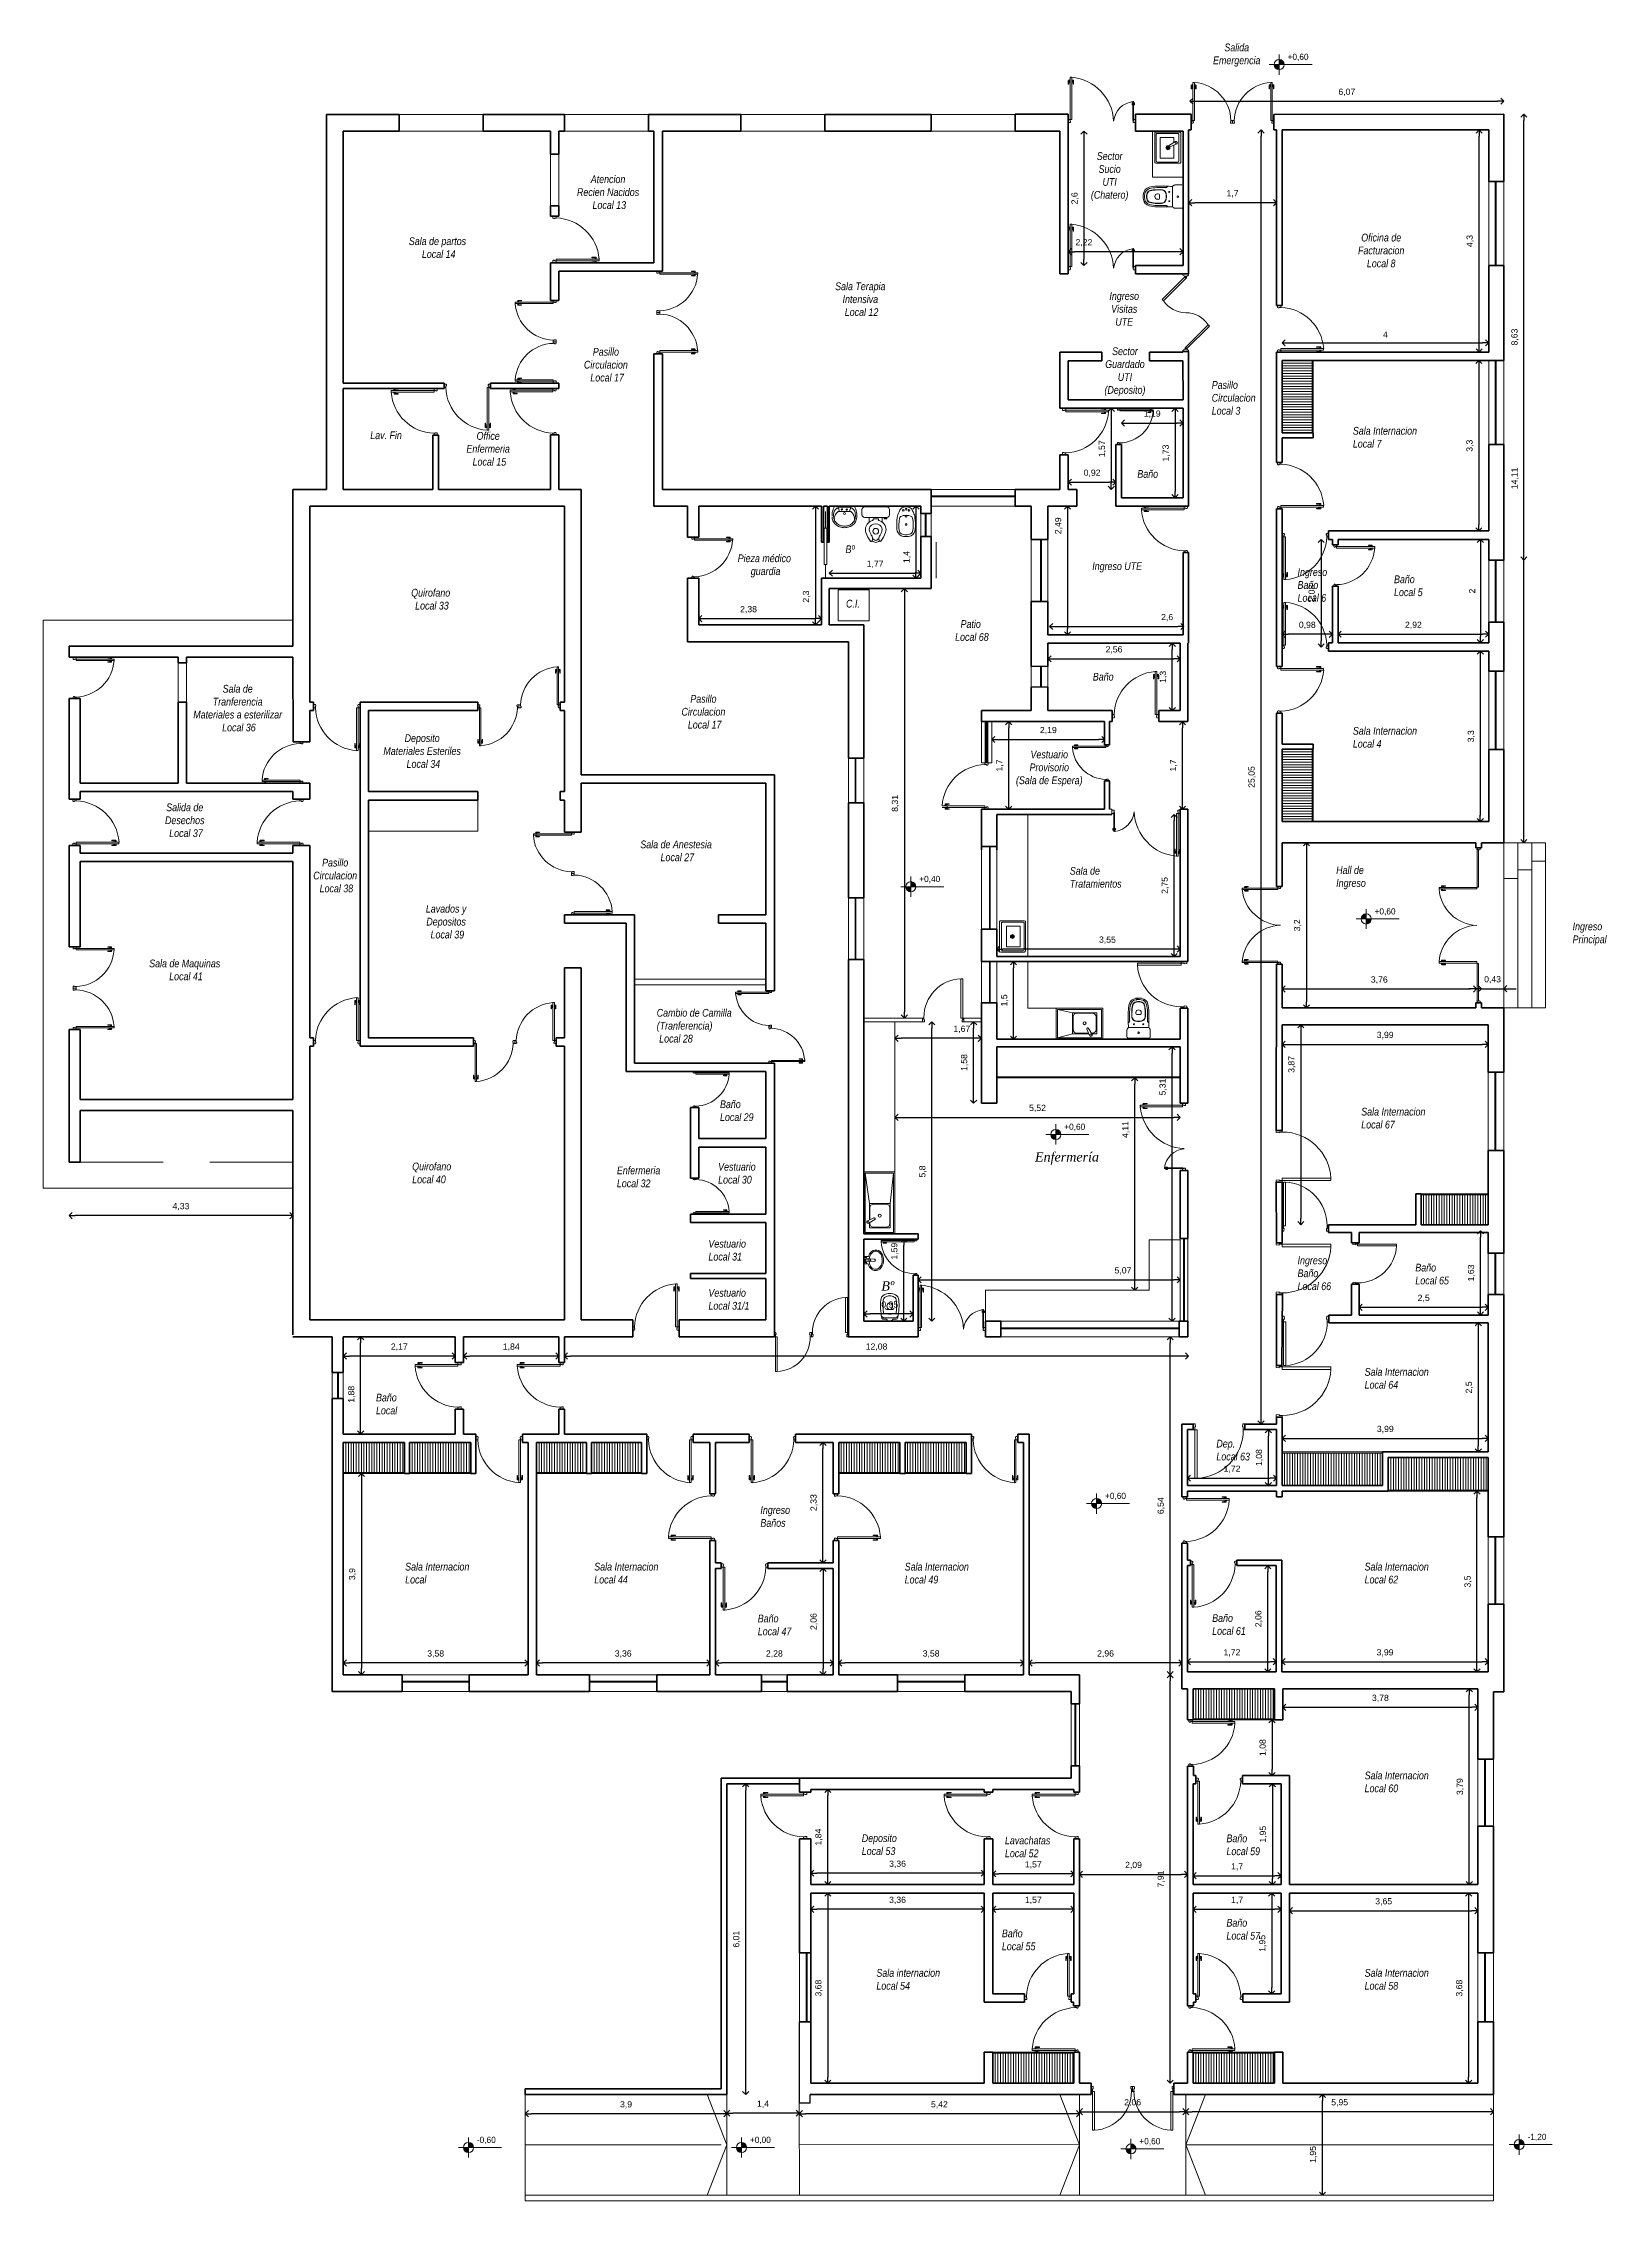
# Model space of a CAD drawing. Header units: millimetres. Extents: x -196 to -130, y 74 to 971.
# Drawn here: x -196.19 to -165.93, y 929.52 to 971.29 of the extents above; entities that cross this region are included whole.
import ezdxf

# ---------------------------------------------------------------- set-up
doc = ezdxf.new("R2010")
doc.units = ezdxf.units.MM
doc.layers.get('0').update_dxf_attribs({"lineweight": 0})
doc.layers.get('Defpoints').update_dxf_attribs({"lineweight": 0})
for name, color, linetype, lineweight in [('0.1', 1, 'Continuous', 30), ('01', 1, 'Continuous', 50), ('09', 8, 'Continuous', 0), ('Abertura Durlok', 25, 'Continuous', 5), ('Aberturas', 43, 'Continuous', 9), ('cimientos', 63, 'Continuous', 5), ('Cotas', 47, 'Continuous', 5), ('Escaleras y Ascensores', 175, 'Continuous', 5), ('Mueble', 6, 'Continuous', 5), ('Muebles', 153, 'Continuous', 9), ('Muro Corte', 1, 'Continuous', 40), ('Muro Durlok', 235, 'Continuous', 20), ('Muro Vista', 3, 'Continuous', 20), ('Piso', 63, 'Continuous', 0), ('Plantas y Verde', 71, 'Continuous', 0), ('rotulos', 13, 'Continuous', 5), ('Textos', 2, 'Continuous', 5)]:
    doc.layers.add(name, color=color, linetype=linetype, lineweight=lineweight)
doc.styles.add('FEDE', font='ARIAL.TTF')
doc.dimstyles.new('FEDE', dxfattribs={"dimtxt": 0.12, "dimasz": 0.12, "dimexe": 0.2, "dimexo": 0.2, "dimgap": 0.1, "dimtad": 1, "dimtxsty": 'FEDE', "dimblk": 'OPEN90', "dimcen": 0.12, "dimse1": 1, "dimse2": 1, "dimaunit": 1, "dimazin": 0, "dimtfac": 1, "dimtmove": 0, "dimatfit": 3, "dimldrblk": 'OPEN90', "dimfxl": 0, "dimarcsym": 0})

msp = doc.modelspace()

# ---------------------------------------------------------------- texts
at = {"layer": 'Cotas', "char_height": 0.12, "width": 1.76019}
for s, insert, attachment_point in [('+0,60', (-172.105, 971.085), 1), ('+0,40', (-179.235, 955.168), 1), ('+0,60', (-170.421, 954.399), 7), ('+0,60', (-176.428, 950.371), 1), ('+0,60', (-175.639, 943.225), 1), ('-0,60', (-187.797, 930.757), 1), ('+0,00', (-182.513, 930.757), 1), ('+0,60', (-174.974, 930.731), 1), ('-1,20', (-167.46, 930.814), 1)]:
    msp.add_mtext(s, dxfattribs=dict(at, insert=insert, attachment_point=attachment_point))
at = {"layer": 'Textos', "char_height": 0.18}
for s, insert, width, attachment_point in [('{\\fArial Narrow|b0|i1|c0|p34;\\H0.8333x;Salida\\PEmergencia}', (-173.089, 971.06), 2.6129, 5), ('{\\fArial Narrow|b0|i1|c0|p34;\\H0.8333x;Sector\\PSucio\\PUTI\\P(Chatero)}', (-175.549, 969.179), 2.6129, 2), ('{\\fArial Narrow|b0|i1|c0|p34;\\H0.8333x;Atencion\\PRecien Nacidos\\P Local 13}', (-185.258, 968.731), 2.6129, 2), ('{\\fArial Narrow|b0|i1|c0|p34;\\H0.8333x;Sala de partos\\P Local 14}', (-188.56, 967.531), 2.6129, 2), ('{\\fArial Narrow|b0|i1|c0|p34;\\H0.8333x;Oficina de\\PFacturacion\\PLocal 8}', (-170.293, 967.601), 2.6129, 2), ('{\\fArial Narrow|b0|i1|c0|p34;\\H0.8333x;Sala Terapia\\PIntensiva\\P Local 12}', (-180.375, 966.658), 2.6129, 2), ('{\\fArial Narrow|b0|i1|c0|p34;\\H0.8333x;Ingreso\\PVisitas\\PUTE}', (-175.267, 966.47), 2.6129, 2), ('{\\fArial Narrow|b0|i1|c0|p34;\\H0.8333x;Pasillo\\PCirculacion\\P Local 17}', (-185.3, 965.39), 2.6129, 2), ('{\\fArial Narrow|b0|i1|c0|p34;\\H0.8333x;Sector \\PGuardado\\PUTI\\P(Deposito)}', (-175.253, 965.401), 2.6129, 2), ('{\\fArial Narrow|b0|i1|c0|p34;\\H0.8333x;Pasillo\\PCirculacion\\PLocal 3}', (-173.573, 964.096), 2.6129, 7), ('{\\fArial Narrow|b0|i1|c0|p34;\\H0.8333x;Lav. Fin}', (-189.555, 963.774), 2.6129, 2), ('{\\fArial Narrow|b0|i1|c0|p34;\\H0.8333x;Office \\PEnfermeria\\P Local 15}', (-187.579, 963.761), 2.6129, 2), ('{\\fArial Narrow|b0|i1|c0|p34;\\H0.8333x;Sala Internacion\\PLocal 7}', (-170.841, 963.458), 2.6129, 7), ('{\\fArial Narrow|b0|i1|c0|p34;\\H0.8333x;Baño}', (-175.013, 962.873), 2.6129, 7), ('{\\fArial Narrow|b0|i1|c0|p34;\\H0.8333x;Pieza médico\\P guardia}', (-182.233, 961.392), 2.6129, 2), ('{\\fArial Narrow|b0|i1|c0|p34;\\H0.8333x;Bº}', (-180.574, 961.567), 2.6129, 2), ('{\\fArial Narrow|b0|i1|c0|p34;\\H0.8333x;Ingreso UTE}', (-175.886, 961.044), 2.6129, 7), ('{\\fArial Narrow|b0|i1|c0|p34;\\H0.8333x;Ingreso\\PBaño\\PLocal 6}', (-171.912, 960.473), 2.6129, 7), ('{\\fArial Narrow|b0|i1|c0|p34;\\H0.8333x;Baño\\PLocal 5}', (-170.045, 960.583), 2.6129, 7), ('{\\fArial Narrow|b0|i1|c0|p34;\\H0.8333x;Quirofano\\P Local 33}', (-188.691, 960.725), 2.6129, 2), ('{\\fArial Narrow|b0|i1|c0|p34;\\H0.8333x;C.I.}', (-180.518, 960.514), 2.6129, 2), ('{\\fArial Narrow|b0|i1|c0|p34;\\H0.8333x;Patio\\P Local 68}', (-178.239, 960.119), 2.6129, 2), ('{\\fArial Narrow|b0|i1|c0|p34;\\H0.8333x;Sala de\\PTranferencia\\PMateriales a esterilizar \\P Local 36}', (-192.427, 958.866), 2.6129, 2), ('{\\fArial Narrow|b0|i1|c0|p34;\\H0.8333x;Baño}', (-175.874, 958.947), 2.6129, 7), ('{\\fArial Narrow|b0|i1|c0|p34;\\H0.8333x;Pasillo\\PCirculacion\\P Local 17}', (-183.412, 958.671), 2.6129, 2), ('{\\fArial Narrow|b0|i1|c0|p34;\\H0.8333x;Deposito\\PMateriales Esteriles\\P Local 34}', (-188.857, 957.91), 2.6129, 2), ('{\\fArial Narrow|b0|i1|c0|p34;\\H0.8333x;Sala Internacion\\PLocal 4}', (-170.841, 957.649), 2.6129, 7), ('{\\fArial Narrow|b0|i1|c0|p34;\\H0.8333x;Vestuario\\PProvisorio\\P(Sala de Espera)}', (-176.718, 957.594), 2.6129, 2), ('{\\fArial Narrow|b0|i1|c0|p34;\\H0.8333x;Salida de \\PDesechos\\P Local 37}', (-193.452, 956.57), 2.6129, 2), ('{\\fArial Narrow|b0|i1|c0|p34;\\H0.8333x;Sala de Anestesia\\P Local 27}', (-183.941, 955.853), 2.6129, 2), ('{\\fArial Narrow|b0|i1|c0|p34;\\H0.8333x;Pasillo\\PCirculacion\\P Local 38}', (-190.54, 955.5), 2.6129, 2), ('{\\fArial Narrow|b0|i1|c0|p34;\\H0.8333x;Sala de\\PTratamientos}', (-176.32, 954.939), 2.6129, 7), ('{\\fArial Narrow|b0|i1|c0|p34;\\H0.8333x;Hall de \\PIngreso}', (-171.164, 955.355), 2.6129, 1), ('{\\fArial Narrow|b0|i1|c0|p34;\\H0.8333x;Lavados y\\PDepositos\\P Local 39}', (-188.393, 954.607), 2.6129, 2), ('{\\fArial Narrow|b0|i1|c0|p34;\\H0.8333x;Ingreso\\PPrincipal}', (-166.588, 953.819), 2.6129, 7), ('{\\fArial Narrow|b0|i1|c0|p34;\\H0.8333x;Sala de Maquinas\\P Local 41}', (-193.452, 953.548), 2.6129, 2), ('{\\fArial Narrow|b0|i1|c0|p34;\\H0.8333x;Cambio de Camilla\\P(Tranferencia)\\P Local 28}', (-184.316, 951.94), 2.6129, 7), ('{\\fArial Narrow|b0|i1|c0|p34;\\H0.8333x;Baño\\PLocal 29}', (-183.091, 950.42), 2.6129, 7), ('{\\fArial Narrow|b0|i1|c0|p34;\\H0.8333x;Sala Internacion\\PLocal 67}', (-170.679, 950.276), 2.6129, 7), ('{\\fArial Narrow|b0|i1|c0|p34;\\H0.8333x;Quirofano\\PLocal 40}', (-189.049, 949.215), 2.6129, 7), ('{\\fArial Narrow|b0|i1|c0|p34;\\H0.8333x;Enfermeria\\PLocal 32}', (-185.087, 949.138), 2.6129, 7), ('{\\fArial Narrow|b0|i1|c0|p34;\\H0.8333x;Vestuario\\PLocal 30}', (-183.127, 949.209), 2.6129, 7), ('{\\fTimes New Roman|b0|i1|c0|p18;Enfermería}', (-176.994, 949.818), 1.7281, 1), ('{\\fArial Narrow|b0|i1|c0|p34;\\H0.8333x;Vestuario\\PLocal 31}', (-183.315, 947.719), 2.6129, 7), ('{\\fArial Narrow|b0|i1|c0|p34;\\H0.8333x;Ingreso\\PBaño\\PLocal 66}', (-171.912, 947.147), 2.6129, 7), ('{\\fArial Narrow|b0|i1|c0|p34;\\H0.8333x;Baño\\PLocal 65}', (-169.632, 947.257), 2.6129, 7), ('{\\fArial Narrow|b0|i1|c0|p34;\\H0.8333x;Vestuario\\PLocal 31/1}', (-183.315, 946.768), 2.6129, 7), ('{\\fTimes New Roman|b0|i1|c0|p18;Bº}', (-179.968, 947.32), 1.7281, 1), ('{\\fArial Narrow|b0|i1|c0|p34;\\H0.8333x;Sala Internacion\\PLocal 64}', (-170.614, 945.238), 2.6129, 7), ('{\\fArial Narrow|b0|i1|c0|p34;\\H0.8333x;Baño\\PLocal }', (-189.75, 944.741), 2.6129, 7), ('{\\fArial Narrow|b0|i1|c0|p34;\\H0.8333x;Dep.\\PLocal 63}', (-173.483, 943.849), 2.6129, 7), ('{\\fArial Narrow|b0|i1|c0|p34;\\H0.8333x;Ingreso \\PBaños}', (-182.309, 942.564), 2.6129, 7), ('{\\fArial Narrow|b0|i1|c0|p34;\\H0.8333x;Sala Internacion\\PLocal}', (-189.185, 941.467), 2.6129, 7), ('{\\fArial Narrow|b0|i1|c0|p34;\\H0.8333x;Sala Internacion\\PLocal 44}', (-185.525, 941.467), 2.6129, 7), ('{\\fArial Narrow|b0|i1|c0|p34;\\H0.8333x;Sala Internacion\\PLocal 49}', (-179.516, 941.467), 2.6129, 7), ('{\\fArial Narrow|b0|i1|c0|p34;\\H0.8333x;Sala Internacion\\PLocal 62}', (-170.614, 941.467), 2.6129, 7), ('{\\fArial Narrow|b0|i1|c0|p34;\\H0.8333x;Baño\\PLocal 47}', (-182.36, 940.464), 2.6129, 7), ('{\\fArial Narrow|b0|i1|c0|p34;\\H0.8333x;Baño\\PLocal 61}', (-173.564, 940.472), 2.6129, 7), ('{\\fArial Narrow|b0|i1|c0|p34;\\H0.8333x;Sala Internacion\\PLocal 60}', (-170.614, 937.425), 2.6129, 7), ('{\\fArial Narrow|b0|i1|c0|p34;\\H0.8333x;Deposito\\PLocal 53}', (-180.347, 936.211), 2.6129, 7), ('{\\fArial Narrow|b0|i1|c0|p34;\\H0.8333x;Baño\\PLocal 59}', (-173.288, 936.207), 2.6129, 7), ('{\\fArial Narrow|b0|i1|c0|p34;\\H0.8333x;Lavachatas\\PLocal 52}', (-177.576, 936.167), 2.6129, 7), ('{\\fArial Narrow|b0|i1|c0|p34;\\H0.8333x;Baño\\PLocal 57}', (-173.288, 934.572), 2.6129, 7), ('{\\fArial Narrow|b0|i1|c0|p34;\\H0.8333x;Baño\\PLocal 55}', (-177.635, 934.366), 2.6129, 7), ('{\\fArial Narrow|b0|i1|c0|p34;\\H0.8333x;Sala internacion\\PLocal 54}', (-180.064, 933.602), 2.6129, 7), ('{\\fArial Narrow|b0|i1|c0|p34;\\H0.8333x;Sala Internacion\\PLocal 58}', (-170.614, 933.602), 2.6129, 7)]:
    msp.add_mtext(s, dxfattribs=dict(at, insert=insert, width=width, attachment_point=attachment_point))

# ---------------------------------------------------------------- blocks, each defined once
blk = doc.blocks.new('_Open90')
at = {"layer": 'rotulos', "color": 0, "lineweight": -2}
for p, q in [((0, 0), (-1, 0)), ((-0.5, 0.5), (0, 0)), ((0, 0), (-0.5, -0.5))]:
    blk.add_line(p, q, dxfattribs=at)
blk = doc.blocks.new('*D4')
at = {"layer": 'Cotas', "color": 0, "lineweight": -2}
blk.add_line((-174.14, 945.872), (-185.982, 945.872), dxfattribs=at)
at = {"layer": 'Defpoints', "color": 0}
for p in [(-186.102, 946.526), (-174.02, 946.347), (-186.102, 945.872)]:
    blk.add_point(p, dxfattribs=at)
at = {"layer": 'Cotas', "color": 0, "lineweight": -2, "xscale": 0.12, "yscale": 0.12, "zscale": 0.12, "rotation": 180}
blk.add_blockref('_Open90', (-186.102, 945.872), dxfattribs=at)
at = {"layer": 'Cotas', "color": 0, "lineweight": -2, "xscale": 0.12, "yscale": 0.12, "zscale": 0.12}
blk.add_blockref('_Open90', (-174.02, 945.872), dxfattribs=at)
at = {"layer": 'Cotas', "color": 0, "insert": (-180.061, 946.044), "char_height": 0.12, "attachment_point": 5, "style": 'FEDE'}
blk.add_mtext('12,08', dxfattribs=at)
blk = doc.blocks.new('*D5')
at = {"layer": 'Cotas', "color": 0, "lineweight": -2}
blk.add_line((-167.531, 961.403), (-167.531, 969.796), dxfattribs=at)
at = {"layer": 'Defpoints', "color": 0}
for p in [(-167.954, 969.916), (-167.531, 969.916), (-167.92, 961.283)]:
    blk.add_point(p, dxfattribs=at)
at = {"layer": 'Cotas', "color": 0, "lineweight": -2, "xscale": 0.12, "yscale": 0.12, "zscale": 0.12}
for p, rotation in [((-167.531, 969.916), 90), ((-167.531, 961.283), 270)]:
    blk.add_blockref('_Open90', p, dxfattribs=dict(at, rotation=rotation))
at = {"layer": 'Cotas', "color": 0, "insert": (-167.703, 965.6), "char_height": 0.12, "attachment_point": 5, "rotation": 90, "style": 'FEDE'}
blk.add_mtext('8,63', dxfattribs=at)
blk = doc.blocks.new('*D38')
at = {"layer": 'Cotas', "color": 0, "lineweight": -2}
blk.add_line((-172.44, 968.201), (-173.9, 968.201), dxfattribs=at)
at = {"layer": 'Defpoints', "color": 0}
for p in [(-174.02, 968.36), (-174.02, 968.201), (-172.32, 968.299)]:
    blk.add_point(p, dxfattribs=at)
at = {"layer": 'Cotas', "color": 0, "lineweight": -2, "xscale": 0.12, "yscale": 0.12, "zscale": 0.12, "rotation": 180}
blk.add_blockref('_Open90', (-174.02, 968.201), dxfattribs=at)
at = {"layer": 'Cotas', "color": 0, "lineweight": -2, "xscale": 0.12, "yscale": 0.12, "zscale": 0.12}
blk.add_blockref('_Open90', (-172.32, 968.201), dxfattribs=at)
at = {"layer": 'Cotas', "color": 0, "insert": (-173.17, 968.373), "char_height": 0.12, "attachment_point": 5, "style": 'FEDE'}
blk.add_mtext('1,7', dxfattribs=at)
blk = doc.blocks.new('*D6')
at = {"layer": 'Cotas', "color": 0, "lineweight": -2}
blk.add_line((-172.619, 944.676), (-172.619, 969.49), dxfattribs=at)
at = {"layer": 'Defpoints', "color": 0}
for p in [(-172.619, 969.61), (-172.449, 969.61), (-172.32, 944.556)]:
    blk.add_point(p, dxfattribs=at)
at = {"layer": 'Cotas', "color": 0, "lineweight": -2, "xscale": 0.12, "yscale": 0.12, "zscale": 0.12}
for p, rotation in [((-172.619, 969.61), 90), ((-172.619, 944.556), 270)]:
    blk.add_blockref('_Open90', p, dxfattribs=dict(at, rotation=rotation))
at = {"layer": 'Cotas', "color": 0, "insert": (-172.791, 957.083), "char_height": 0.12, "attachment_point": 5, "rotation": 90, "style": 'FEDE'}
blk.add_mtext('25,05', dxfattribs=at)
blk = doc.blocks.new('*D39')
at = {"layer": 'Cotas', "color": 0, "lineweight": -2}
blk.add_line((-168.397, 965.429), (-168.397, 969.49), dxfattribs=at)
at = {"layer": 'Defpoints', "color": 0}
for p in [(-168.397, 969.61), (-168.212, 969.61), (-168.212, 965.309)]:
    blk.add_point(p, dxfattribs=at)
at = {"layer": 'Cotas', "color": 0, "lineweight": -2, "xscale": 0.12, "yscale": 0.12, "zscale": 0.12}
for p, rotation in [((-168.397, 969.61), 90), ((-168.397, 965.309), 270)]:
    blk.add_blockref('_Open90', p, dxfattribs=dict(at, rotation=rotation))
at = {"layer": 'Cotas', "color": 0, "insert": (-168.57, 967.459), "char_height": 0.12, "attachment_point": 5, "rotation": 90, "style": 'FEDE'}
blk.add_mtext('4,3', dxfattribs=at)
blk = doc.blocks.new('*D7')
at = {"layer": 'Cotas', "color": 0, "lineweight": -2}
blk.add_line((-172.092, 965.487), (-168.332, 965.487), dxfattribs=at)
at = {"layer": 'Defpoints', "color": 0}
for p in [(-172.212, 969.474), (-168.212, 969.474), (-168.212, 965.487)]:
    blk.add_point(p, dxfattribs=at)
at = {"layer": 'Cotas', "color": 0, "lineweight": -2, "xscale": 0.12, "yscale": 0.12, "zscale": 0.12, "rotation": 180}
blk.add_blockref('_Open90', (-172.212, 965.487), dxfattribs=at)
at = {"layer": 'Cotas', "color": 0, "lineweight": -2, "xscale": 0.12, "yscale": 0.12, "zscale": 0.12}
blk.add_blockref('_Open90', (-168.212, 965.487), dxfattribs=at)
at = {"layer": 'Cotas', "color": 0, "insert": (-170.212, 965.647), "char_height": 0.12, "attachment_point": 5, "style": 'FEDE'}
blk.add_mtext('4', dxfattribs=at)
blk = doc.blocks.new('*D40')
at = {"layer": 'Cotas', "color": 0, "lineweight": -2}
blk.add_line((-168.402, 965.026), (-168.402, 961.966), dxfattribs=at)
at = {"layer": 'Defpoints', "color": 0}
for p in [(-168.212, 965.146), (-168.402, 961.846), (-168.212, 961.846)]:
    blk.add_point(p, dxfattribs=at)
at = {"layer": 'Cotas', "color": 0, "lineweight": -2, "xscale": 0.12, "yscale": 0.12, "zscale": 0.12}
for p, rotation in [((-168.402, 965.146), 90), ((-168.402, 961.846), 270)]:
    blk.add_blockref('_Open90', p, dxfattribs=dict(at, rotation=rotation))
at = {"layer": 'Cotas', "color": 0, "insert": (-168.574, 963.496), "char_height": 0.12, "attachment_point": 5, "rotation": 90, "style": 'FEDE'}
blk.add_mtext('3,3', dxfattribs=at)
blk = doc.blocks.new('*D8')
at = {"layer": 'Cotas', "color": 0, "lineweight": -2}
blk.add_line((-171.008, 959.848), (-168.332, 959.848), dxfattribs=at)
at = {"layer": 'Defpoints', "color": 0}
for p in [(-171.128, 961.306), (-168.212, 961.306), (-168.212, 959.848)]:
    blk.add_point(p, dxfattribs=at)
at = {"layer": 'Cotas', "color": 0, "lineweight": -2, "xscale": 0.12, "yscale": 0.12, "zscale": 0.12, "rotation": 180}
blk.add_blockref('_Open90', (-171.128, 959.848), dxfattribs=at)
at = {"layer": 'Cotas', "color": 0, "lineweight": -2, "xscale": 0.12, "yscale": 0.12, "zscale": 0.12}
blk.add_blockref('_Open90', (-168.212, 959.848), dxfattribs=at)
at = {"layer": 'Cotas', "color": 0, "insert": (-169.67, 960.02), "char_height": 0.12, "attachment_point": 5, "style": 'FEDE'}
blk.add_mtext('2,92', dxfattribs=at)
blk = doc.blocks.new('*D9')
at = {"layer": 'Cotas', "color": 0, "lineweight": -2}
blk.add_line((-168.373, 961.563), (-168.373, 959.803), dxfattribs=at)
at = {"layer": 'Defpoints', "color": 0}
for p in [(-167.521, 961.683), (-168.373, 959.683), (-168.216, 959.683)]:
    blk.add_point(p, dxfattribs=at)
at = {"layer": 'Cotas', "color": 0, "lineweight": -2, "xscale": 0.12, "yscale": 0.12, "zscale": 0.12}
for p, rotation in [((-168.373, 961.683), 90), ((-168.373, 959.683), 270)]:
    blk.add_blockref('_Open90', p, dxfattribs=dict(at, rotation=rotation))
at = {"layer": 'Cotas', "color": 0, "insert": (-168.534, 960.683), "char_height": 0.12, "attachment_point": 5, "rotation": 90, "style": 'FEDE'}
blk.add_mtext('2', dxfattribs=at)
blk = doc.blocks.new('*D41')
at = {"layer": 'Cotas', "color": 0, "lineweight": -2}
blk.add_line((-168.375, 959.401), (-168.375, 956.341), dxfattribs=at)
at = {"layer": 'Defpoints', "color": 0}
for p in [(-168.212, 959.521), (-168.375, 956.221), (-168.212, 956.221)]:
    blk.add_point(p, dxfattribs=at)
at = {"layer": 'Cotas', "color": 0, "lineweight": -2, "xscale": 0.12, "yscale": 0.12, "zscale": 0.12}
for p, rotation in [((-168.375, 959.521), 90), ((-168.375, 956.221), 270)]:
    blk.add_blockref('_Open90', p, dxfattribs=dict(at, rotation=rotation))
at = {"layer": 'Cotas', "color": 0, "insert": (-168.547, 957.871), "char_height": 0.12, "attachment_point": 5, "rotation": 90, "style": 'FEDE'}
blk.add_mtext('3,3', dxfattribs=at)
blk = doc.blocks.new('*D10')
at = {"layer": 'Cotas', "color": 0, "lineweight": -2}
blk.add_line((-171.357, 959.846), (-172.092, 959.846), dxfattribs=at)
at = {"layer": 'Defpoints', "color": 0}
for p in [(-172.212, 959.846), (-172.212, 959.846), (-171.237, 959.846)]:
    blk.add_point(p, dxfattribs=at)
at = {"layer": 'Cotas', "color": 0, "lineweight": -2, "xscale": 0.12, "yscale": 0.12, "zscale": 0.12, "rotation": 180}
blk.add_blockref('_Open90', (-172.212, 959.846), dxfattribs=at)
at = {"layer": 'Cotas', "color": 0, "lineweight": -2, "xscale": 0.12, "yscale": 0.12, "zscale": 0.12}
blk.add_blockref('_Open90', (-171.237, 959.846), dxfattribs=at)
at = {"layer": 'Cotas', "color": 0, "insert": (-171.724, 960.018), "char_height": 0.12, "attachment_point": 5, "style": 'FEDE'}
blk.add_mtext('0,98', dxfattribs=at)
blk = doc.blocks.new('*D11')
at = {"layer": 'Cotas', "color": 0, "lineweight": -2}
blk.add_line((-171.456, 961.563), (-171.456, 959.719), dxfattribs=at)
at = {"layer": 'Defpoints', "color": 0}
for p in [(-171.101, 961.683), (-171.456, 959.599), (-171.064, 959.599)]:
    blk.add_point(p, dxfattribs=at)
at = {"layer": 'Cotas', "color": 0, "lineweight": -2, "xscale": 0.12, "yscale": 0.12, "zscale": 0.12}
for p, rotation in [((-171.456, 961.683), 90), ((-171.456, 959.599), 270)]:
    blk.add_blockref('_Open90', p, dxfattribs=dict(at, rotation=rotation))
at = {"layer": 'Cotas', "color": 0, "insert": (-171.629, 960.641), "char_height": 0.12, "attachment_point": 5, "rotation": 90, "style": 'FEDE'}
blk.add_mtext('2,08', dxfattribs=at)
blk = doc.blocks.new('*D12')
at = {"layer": 'Cotas', "color": 0, "lineweight": -2}
blk.add_line((-176.364, 962.206), (-176.364, 959.954), dxfattribs=at)
at = {"layer": 'Defpoints', "color": 0}
for p in [(-176.747, 962.326), (-176.747, 959.834), (-176.364, 959.834)]:
    blk.add_point(p, dxfattribs=at)
at = {"layer": 'Cotas', "color": 0, "lineweight": -2, "xscale": 0.12, "yscale": 0.12, "zscale": 0.12}
for p, rotation in [((-176.364, 962.326), 90), ((-176.364, 959.834), 270)]:
    blk.add_blockref('_Open90', p, dxfattribs=dict(at, rotation=rotation))
at = {"layer": 'Cotas', "color": 0, "insert": (-176.536, 961.946), "char_height": 0.12, "attachment_point": 5, "rotation": 90, "style": 'FEDE'}
blk.add_mtext('2,49', dxfattribs=at)
blk = doc.blocks.new('*D13')
at = {"layer": 'Cotas', "color": 0, "lineweight": -2}
blk.add_line((-176.592, 959.996), (-174.231, 959.996), dxfattribs=at)
at = {"layer": 'Defpoints', "color": 0}
for p in [(-176.712, 960.444), (-174.111, 960.444), (-174.111, 959.996)]:
    blk.add_point(p, dxfattribs=at)
at = {"layer": 'Cotas', "color": 0, "lineweight": -2, "xscale": 0.12, "yscale": 0.12, "zscale": 0.12, "rotation": 180}
blk.add_blockref('_Open90', (-176.712, 959.996), dxfattribs=at)
at = {"layer": 'Cotas', "color": 0, "lineweight": -2, "xscale": 0.12, "yscale": 0.12, "zscale": 0.12}
blk.add_blockref('_Open90', (-174.111, 959.996), dxfattribs=at)
at = {"layer": 'Cotas', "color": 0, "insert": (-174.436, 960.168), "char_height": 0.12, "attachment_point": 5, "style": 'FEDE'}
blk.add_mtext('2,6', dxfattribs=at)
blk = doc.blocks.new('*D14')
at = {"layer": 'Cotas', "color": 0, "lineweight": -2}
blk.add_line((-171.43, 929.744), (-171.43, 931.455), dxfattribs=at)
at = {"layer": 'Defpoints', "color": 0}
for p in [(-171.466, 931.575), (-171.43, 931.575), (-171.466, 929.624)]:
    blk.add_point(p, dxfattribs=at)
at = {"layer": 'Cotas', "color": 0, "lineweight": -2, "xscale": 0.12, "yscale": 0.12, "zscale": 0.12}
for p, rotation in [((-171.43, 931.575), 90), ((-171.43, 929.624), 270)]:
    blk.add_blockref('_Open90', p, dxfattribs=dict(at, rotation=rotation))
at = {"layer": 'Cotas', "color": 0, "insert": (-171.603, 930.414), "char_height": 0.12, "attachment_point": 5, "rotation": 90, "style": 'FEDE'}
blk.add_mtext('1,95', dxfattribs=at)
blk = doc.blocks.new('*D15')
at = {"layer": 'Cotas', "color": 0, "lineweight": -2}
blk.add_line((-174.138, 956.578), (-174.138, 958.034), dxfattribs=at)
at = {"layer": 'Defpoints', "color": 0}
for p in [(-174.138, 958.154), (-174.018, 958.154), (-174.018, 956.458)]:
    blk.add_point(p, dxfattribs=at)
at = {"layer": 'Cotas', "color": 0, "lineweight": -2, "xscale": 0.12, "yscale": 0.12, "zscale": 0.12}
for p, rotation in [((-174.138, 958.154), 90), ((-174.138, 956.458), 270)]:
    blk.add_blockref('_Open90', p, dxfattribs=dict(at, rotation=rotation))
at = {"layer": 'Cotas', "color": 0, "insert": (-174.311, 957.306), "char_height": 0.12, "attachment_point": 5, "rotation": 90, "style": 'FEDE'}
blk.add_mtext('1,7', dxfattribs=at)
blk = doc.blocks.new('*D16')
at = {"layer": 'Cotas', "color": 0, "lineweight": -2}
blk.add_line((-177.712, 957.809), (-175.76, 957.809), dxfattribs=at)
at = {"layer": 'Defpoints', "color": 0}
for p in [(-177.832, 958.714), (-175.64, 958.144), (-175.64, 957.809)]:
    blk.add_point(p, dxfattribs=at)
at = {"layer": 'Cotas', "color": 0, "lineweight": -2, "xscale": 0.12, "yscale": 0.12, "zscale": 0.12, "rotation": 180}
blk.add_blockref('_Open90', (-177.832, 957.809), dxfattribs=at)
at = {"layer": 'Cotas', "color": 0, "lineweight": -2, "xscale": 0.12, "yscale": 0.12, "zscale": 0.12}
blk.add_blockref('_Open90', (-175.64, 957.809), dxfattribs=at)
at = {"layer": 'Cotas', "color": 0, "insert": (-176.736, 957.981), "char_height": 0.12, "attachment_point": 5, "style": 'FEDE'}
blk.add_mtext('2,19', dxfattribs=at)
blk = doc.blocks.new('*D17')
at = {"layer": 'Cotas', "color": 0, "lineweight": -2}
blk.add_line((-174.305, 953.751), (-177.615, 953.751), dxfattribs=at)
at = {"layer": 'Defpoints', "color": 0}
for p in [(-177.735, 955.794), (-177.735, 953.751), (-174.185, 953.706)]:
    blk.add_point(p, dxfattribs=at)
at = {"layer": 'Cotas', "color": 0, "lineweight": -2, "xscale": 0.12, "yscale": 0.12, "zscale": 0.12, "rotation": 180}
blk.add_blockref('_Open90', (-177.735, 953.751), dxfattribs=at)
at = {"layer": 'Cotas', "color": 0, "lineweight": -2, "xscale": 0.12, "yscale": 0.12, "zscale": 0.12}
blk.add_blockref('_Open90', (-174.185, 953.751), dxfattribs=at)
at = {"layer": 'Cotas', "color": 0, "insert": (-175.592, 953.923), "char_height": 0.12, "attachment_point": 5, "style": 'FEDE'}
blk.add_mtext('3,55', dxfattribs=at)
blk = doc.blocks.new('labado chico')
blk.add_lwpolyline([(0.078, 0.066), (0, 0.066), (0, -0.066), (0.082, -0.066), (0.082, -0.066)])
for points in [[(0, 0.046), (0.05, 0.046), (0.05, 0.066), (0, 0.066)], [(0, -0.046), (0.05, -0.046), (0.05, -0.066), (0, -0.066)]]:
    blk.add_lwpolyline(points, close=True)
blk.add_lwpolyline([(0.113, 0.011, 0.008947), (0.04, 0.018, 1.128777), (0.04, -0.02, -0.002172), (0.113, -0.013, 1), (0.113, 0.011)], format="xyb", close=True)
at = {"extrusion": (0, 0, -1)}
for points in [[(-0.193, 0.021), (-0.043, 0.026)], [(-0.193, -0.02), (-0.043, -0.028)]]:
    blk.add_lwpolyline(points, dxfattribs=at)
for centre, radius, start, end in [((-0.041, -0.001), 0.027, 265.9011, 94.028), ((-0.194, 0), 0.0203, 85.7048, 274.2196)]:
    blk.add_arc(centre, radius, start, end, dxfattribs=at)
blk.add_ellipse((0.218, 0.003), major_axis=(-0.006, 0.168), ratio=0.727352, start_param=1.714187, end_param=7.704878)
blk.add_open_spline([(0.082, -0.066), (0.089, -0.09), (0.1, -0.112), (0.144, -0.171), (0.192, -0.195), (0.284, -0.181), (0.324, -0.144), (0.367, -0.047), (0.37, 0.013), (0.34, 0.121), (0.306, 0.167), (0.216, 0.205), (0.163, 0.193), (0.104, 0.133), (0.087, 0.101), (0.078, 0.066)], degree=3, knots=[1.924399, 1.924399, 1.924399, 1.924399, 2.330143, 2.330143, 3.23097, 3.23097, 4.131797, 4.131797, 5.032625, 5.032625, 5.957565, 5.957565, 6.882506, 6.882506, 7.483019, 7.483019, 7.483019, 7.483019])
blk = doc.blocks.new('inodoro')
at = {"color": 0, "linetype": 'ByBlock'}
for p, q in [((-0.066, 0.099), (-0.066, 0)), ((-0.066, -0.099), (-0.066, 0)), ((-0.04, 0.118), (-0.04, 0.058)), ((-0.04, 0.058), (-0.038, 0.058)), ((-0.04, -0.058), (-0.04, -0.118)), ((-0.04, -0.058), (-0.038, -0.058))]:
    blk.add_line(p, q, dxfattribs=at)
for centre, radius, start, end in [((-0.305, 0), 0.235, 152.4143, 180), ((-0.305, 0), 0.235, 180, 207.5857), ((-0.402, 0.051), 0.125, 94.4928, 152.4143), ((-0.305, 0), 0.186, 152.4143, 180), ((-0.305, 0), 0.186, 180, 207.5857), ((-0.402, 0.051), 0.076, 94.4928, 152.4143), ((-0.312, -1.095), 1.274, 79.1445, 94.4928), ((-0.312, -1.095), 1.225, 83.0413, 94.4928), ((-0.304, 0), 0.0503, 121.4719, 180), ((-0.304, 0), 0.0503, 180, 238.5281), ((-0.293, -0.015), 0.069, 89.562, 122.8418), ((-0.292, -0.015), 0.069, 57.1582, 90.438), ((-0.281, 0), 0.0503, 0, 58.5281), ((-0.281, 0), 0.0503, 301.4719, 0), ((-0.254, 0.054), 0.027, 3.3632, 90), ((-1.181, 0), 0.956, 0, 3.3632), ((-1.181, 0), 0.956, 356.6368, 0), ((-0.169, 0.099), 0.0229, 6.4271, 90), ((-1.049, 0), 0.909, 0, 6.4271), ((-1.049, 0), 0.909, 353.5729, 0), ((-0.136, 0.099), 0.07, 0, 66.1124), ((-0.08, 0.118), 0.04, 0, 79.1445), ((-0.038, 0.038), 0.02, 51.4898, 90), ((-0.069, 0), 0.0686, 308.5102, 51.4898), ((-0.402, -0.051), 0.125, 207.5857, 265.5072), ((-0.402, -0.051), 0.076, 207.5857, 265.5072), ((-0.312, 1.095), 1.274, 265.5072, 280.8555), ((-0.312, 1.095), 1.225, 265.5072, 276.9587), ((-0.293, 0.015), 0.069, 237.1582, 270.438), ((-0.292, 0.015), 0.069, 269.562, 302.8418), ((-0.254, -0.054), 0.027, 270, 356.6368), ((-0.169, -0.099), 0.0229, 270, 353.5729), ((-0.136, -0.099), 0.07, 293.8876, 0), ((-0.08, -0.118), 0.04, 280.8555, 0), ((-0.038, -0.038), 0.02, 270, 308.5102)]:
    blk.add_arc(centre, radius, start, end, dxfattribs=at)
blk = doc.blocks.new('*D18')
at = {"layer": 'Cotas', "color": 0, "lineweight": -2}
blk.add_line((-175.517, 964.102), (-175.517, 962.771), dxfattribs=at)
at = {"layer": 'Defpoints', "color": 0}
for p in [(-176.276, 964.222), (-176.276, 962.651), (-175.517, 962.651)]:
    blk.add_point(p, dxfattribs=at)
at = {"layer": 'Cotas', "color": 0, "lineweight": -2, "xscale": 0.12, "yscale": 0.12, "zscale": 0.12}
for p, rotation in [((-175.517, 964.222), 90), ((-175.517, 962.651), 270)]:
    blk.add_blockref('_Open90', p, dxfattribs=dict(at, rotation=rotation))
at = {"layer": 'Cotas', "color": 0, "insert": (-175.689, 963.437), "char_height": 0.12, "attachment_point": 5, "rotation": 90, "style": 'FEDE'}
blk.add_mtext('1,57', dxfattribs=at)
blk = doc.blocks.new('*D19')
at = {"layer": 'Cotas', "color": 0, "lineweight": -2}
blk.add_line((-176.23, 962.791), (-175.549, 962.791), dxfattribs=at)
at = {"layer": 'Defpoints', "color": 0}
for p in [(-176.35, 962.651), (-175.429, 962.791), (-175.429, 961.438)]:
    blk.add_point(p, dxfattribs=at)
at = {"layer": 'Cotas', "color": 0, "lineweight": -2, "xscale": 0.12, "yscale": 0.12, "zscale": 0.12, "rotation": 180}
blk.add_blockref('_Open90', (-176.35, 962.791), dxfattribs=at)
at = {"layer": 'Cotas', "color": 0, "lineweight": -2, "xscale": 0.12, "yscale": 0.12, "zscale": 0.12}
blk.add_blockref('_Open90', (-175.429, 962.791), dxfattribs=at)
at = {"layer": 'Cotas', "color": 0, "insert": (-175.889, 962.963), "char_height": 0.12, "attachment_point": 5, "style": 'FEDE'}
blk.add_mtext('0,92', dxfattribs=at)
blk = doc.blocks.new('*D42')
at = {"layer": 'Cotas', "color": 0, "lineweight": -2}
blk.add_line((-175.201, 963.935), (-174.249, 963.935), dxfattribs=at)
at = {"layer": 'Defpoints', "color": 0}
for p in [(-175.321, 964.222), (-174.129, 964.222), (-174.129, 963.935)]:
    blk.add_point(p, dxfattribs=at)
at = {"layer": 'Cotas', "color": 0, "lineweight": -2, "xscale": 0.12, "yscale": 0.12, "zscale": 0.12, "rotation": 180}
blk.add_blockref('_Open90', (-175.321, 963.935), dxfattribs=at)
at = {"layer": 'Cotas', "color": 0, "lineweight": -2, "xscale": 0.12, "yscale": 0.12, "zscale": 0.12}
blk.add_blockref('_Open90', (-174.129, 963.935), dxfattribs=at)
at = {"layer": 'Cotas', "color": 0, "insert": (-174.725, 964.107), "char_height": 0.12, "attachment_point": 5, "style": 'FEDE'}
blk.add_mtext('1,19', dxfattribs=at)
blk = doc.blocks.new('*D43')
at = {"layer": 'Cotas', "color": 0, "lineweight": -2}
blk.add_line((-174.283, 964.102), (-174.283, 962.609), dxfattribs=at)
at = {"layer": 'Defpoints', "color": 0}
for p in [(-174.129, 964.222), (-174.283, 962.489), (-174.129, 962.489)]:
    blk.add_point(p, dxfattribs=at)
at = {"layer": 'Cotas', "color": 0, "lineweight": -2, "xscale": 0.12, "yscale": 0.12, "zscale": 0.12}
for p, rotation in [((-174.283, 964.222), 90), ((-174.283, 962.489), 270)]:
    blk.add_blockref('_Open90', p, dxfattribs=dict(at, rotation=rotation))
at = {"layer": 'Cotas', "color": 0, "insert": (-174.455, 963.355), "char_height": 0.12, "attachment_point": 5, "rotation": 90, "style": 'FEDE'}
blk.add_mtext('1,73', dxfattribs=at)
blk = doc.blocks.new('*D44')
at = {"layer": 'Cotas', "color": 0, "lineweight": -2}
blk.add_line((-173.875, 970.166), (-168.04, 970.166), dxfattribs=at)
at = {"layer": 'Defpoints', "color": 0}
for p in [(-167.92, 970.166), (-173.995, 969.916), (-167.92, 969.916)]:
    blk.add_point(p, dxfattribs=at)
at = {"layer": 'Cotas', "color": 0, "lineweight": -2, "xscale": 0.12, "yscale": 0.12, "zscale": 0.12, "rotation": 180}
blk.add_blockref('_Open90', (-173.995, 970.166), dxfattribs=at)
at = {"layer": 'Cotas', "color": 0, "lineweight": -2, "xscale": 0.12, "yscale": 0.12, "zscale": 0.12}
blk.add_blockref('_Open90', (-167.92, 970.166), dxfattribs=at)
at = {"layer": 'Cotas', "color": 0, "insert": (-170.958, 970.338), "char_height": 0.12, "attachment_point": 5, "style": 'FEDE'}
blk.add_mtext('6,07', dxfattribs=at)
blk = doc.blocks.new('*D20')
at = {"layer": 'Cotas', "color": 0, "lineweight": -2}
blk.add_line((-177.409, 952.128), (-177.409, 953.388), dxfattribs=at)
at = {"layer": 'Defpoints', "color": 0}
for p in [(-177.409, 953.508), (-177.409, 953.508), (-177.409, 952.008)]:
    blk.add_point(p, dxfattribs=at)
at = {"layer": 'Cotas', "color": 0, "lineweight": -2, "xscale": 0.12, "yscale": 0.12, "zscale": 0.12}
for p, rotation in [((-177.409, 953.508), 90), ((-177.409, 952.008), 270)]:
    blk.add_blockref('_Open90', p, dxfattribs=dict(at, rotation=rotation))
at = {"layer": 'Cotas', "color": 0, "insert": (-177.581, 952.758), "char_height": 0.12, "attachment_point": 5, "rotation": 90, "style": 'FEDE'}
blk.add_mtext('1,5', dxfattribs=at)
blk = doc.blocks.new('*D21')
at = {"layer": 'Cotas', "color": 0, "lineweight": -2}
blk.add_line((-174.301, 953.728), (-174.301, 956.238), dxfattribs=at)
at = {"layer": 'Defpoints', "color": 0}
for p in [(-174.301, 956.358), (-174.141, 956.358), (-174.187, 953.608)]:
    blk.add_point(p, dxfattribs=at)
at = {"layer": 'Cotas', "color": 0, "lineweight": -2, "xscale": 0.12, "yscale": 0.12, "zscale": 0.12}
for p, rotation in [((-174.301, 956.358), 90), ((-174.301, 953.608), 270)]:
    blk.add_blockref('_Open90', p, dxfattribs=dict(at, rotation=rotation))
at = {"layer": 'Cotas', "color": 0, "insert": (-174.473, 954.983), "char_height": 0.12, "attachment_point": 5, "rotation": 90, "style": 'FEDE'}
blk.add_mtext('2,75', dxfattribs=at)
blk = doc.blocks.new('*D22')
at = {"layer": 'Cotas', "color": 0, "lineweight": -2}
blk.add_line((-179.585, 950.493), (-174.305, 950.493), dxfattribs=at)
at = {"layer": 'Defpoints', "color": 0}
for p in [(-179.705, 950.493), (-174.185, 950.493), (-174.185, 950.493)]:
    blk.add_point(p, dxfattribs=at)
at = {"layer": 'Cotas', "color": 0, "lineweight": -2, "xscale": 0.12, "yscale": 0.12, "zscale": 0.12, "rotation": 180}
blk.add_blockref('_Open90', (-179.705, 950.493), dxfattribs=at)
at = {"layer": 'Cotas', "color": 0, "lineweight": -2, "xscale": 0.12, "yscale": 0.12, "zscale": 0.12}
blk.add_blockref('_Open90', (-174.185, 950.493), dxfattribs=at)
at = {"layer": 'Cotas', "color": 0, "insert": (-176.945, 950.665), "char_height": 0.12, "attachment_point": 5, "style": 'FEDE'}
blk.add_mtext('5,52', dxfattribs=at)
blk = doc.blocks.new('*D23')
at = {"layer": 'Cotas', "color": 0, "lineweight": -2}
blk.add_line((-179.135, 947.348), (-174.305, 947.348), dxfattribs=at)
at = {"layer": 'Defpoints', "color": 0}
for p in [(-179.255, 947.349), (-174.185, 947.349), (-174.185, 947.348)]:
    blk.add_point(p, dxfattribs=at)
at = {"layer": 'Cotas', "color": 0, "lineweight": -2, "xscale": 0.12, "yscale": 0.12, "zscale": 0.12, "rotation": 180}
blk.add_blockref('_Open90', (-179.255, 947.348), dxfattribs=at)
at = {"layer": 'Cotas', "color": 0, "lineweight": -2, "xscale": 0.12, "yscale": 0.12, "zscale": 0.12}
blk.add_blockref('_Open90', (-174.185, 947.348), dxfattribs=at)
at = {"layer": 'Cotas', "color": 0, "insert": (-175.291, 947.52), "char_height": 0.12, "attachment_point": 5, "style": 'FEDE'}
blk.add_mtext('5,07', dxfattribs=at)
blk = doc.blocks.new('*D24')
at = {"layer": 'Cotas', "color": 0, "lineweight": -2}
blk.add_line((-174.342, 946.665), (-174.342, 951.738), dxfattribs=at)
at = {"layer": 'Defpoints', "color": 0}
for p in [(-174.342, 951.858), (-174.335, 951.858), (-174.335, 946.545)]:
    blk.add_point(p, dxfattribs=at)
at = {"layer": 'Cotas', "color": 0, "lineweight": -2, "xscale": 0.12, "yscale": 0.12, "zscale": 0.12}
for p, rotation in [((-174.342, 951.858), 90), ((-174.342, 946.545), 270)]:
    blk.add_blockref('_Open90', p, dxfattribs=dict(at, rotation=rotation))
at = {"layer": 'Cotas', "color": 0, "insert": (-174.514, 951.081), "char_height": 0.12, "attachment_point": 5, "rotation": 90, "style": 'FEDE'}
blk.add_mtext('5,31', dxfattribs=at)
blk = doc.blocks.new('*D25')
at = {"layer": 'Cotas', "color": 0, "lineweight": -2}
blk.add_line((-178.183, 950.885), (-178.183, 952.223), dxfattribs=at)
at = {"layer": 'Defpoints', "color": 0}
for p in [(-178.183, 952.343), (-178.183, 952.343), (-178.183, 950.765)]:
    blk.add_point(p, dxfattribs=at)
at = {"layer": 'Cotas', "color": 0, "lineweight": -2, "xscale": 0.12, "yscale": 0.12, "zscale": 0.12}
for p, rotation in [((-178.183, 952.343), 90), ((-178.183, 950.765), 270)]:
    blk.add_blockref('_Open90', p, dxfattribs=dict(at, rotation=rotation))
at = {"layer": 'Cotas', "color": 0, "insert": (-178.355, 951.554), "char_height": 0.12, "attachment_point": 5, "rotation": 90, "style": 'FEDE'}
blk.add_mtext('1,58', dxfattribs=at)
blk = doc.blocks.new('*D45')
at = {"layer": 'Cotas', "color": 0, "lineweight": -2}
blk.add_line((-178.152, 952.024), (-179.585, 952.024), dxfattribs=at)
at = {"layer": 'Defpoints', "color": 0}
for p in [(-179.705, 952.197), (-178.032, 952.401), (-179.705, 952.024)]:
    blk.add_point(p, dxfattribs=at)
at = {"layer": 'Cotas', "color": 0, "lineweight": -2, "xscale": 0.12, "yscale": 0.12, "zscale": 0.12, "rotation": 180}
blk.add_blockref('_Open90', (-179.705, 952.024), dxfattribs=at)
at = {"layer": 'Cotas', "color": 0, "lineweight": -2, "xscale": 0.12, "yscale": 0.12, "zscale": 0.12}
blk.add_blockref('_Open90', (-178.032, 952.024), dxfattribs=at)
at = {"layer": 'Cotas', "color": 0, "insert": (-178.41, 952.196), "char_height": 0.12, "attachment_point": 5, "style": 'FEDE'}
blk.add_mtext('1,67', dxfattribs=at)
blk = doc.blocks.new('*D26')
at = {"layer": 'Cotas', "color": 0, "lineweight": -2}
blk.add_line((-175.063, 947.265), (-175.063, 951.138), dxfattribs=at)
at = {"layer": 'Defpoints', "color": 0}
for p in [(-175.077, 951.258), (-175.063, 951.258), (-175.077, 947.145)]:
    blk.add_point(p, dxfattribs=at)
at = {"layer": 'Cotas', "color": 0, "lineweight": -2, "xscale": 0.12, "yscale": 0.12, "zscale": 0.12}
for p, rotation in [((-175.063, 951.258), 90), ((-175.063, 947.145), 270)]:
    blk.add_blockref('_Open90', p, dxfattribs=dict(at, rotation=rotation))
at = {"layer": 'Cotas', "color": 0, "insert": (-175.235, 950.257), "char_height": 0.12, "attachment_point": 5, "rotation": 90, "style": 'FEDE'}
blk.add_mtext('4,11', dxfattribs=at)
blk = doc.blocks.new('*D46')
at = {"layer": 'Cotas', "color": 0, "lineweight": -2}
blk.add_line((-179.475, 946.686), (-180.185, 946.686), dxfattribs=at)
at = {"layer": 'Defpoints', "color": 0}
for p in [(-180.305, 946.686), (-180.305, 946.545), (-179.355, 946.545)]:
    blk.add_point(p, dxfattribs=at)
at = {"layer": 'Cotas', "color": 0, "lineweight": -2, "xscale": 0.12, "yscale": 0.12, "zscale": 0.12, "rotation": 180}
blk.add_blockref('_Open90', (-180.305, 946.686), dxfattribs=at)
at = {"layer": 'Cotas', "color": 0, "lineweight": -2, "xscale": 0.12, "yscale": 0.12, "zscale": 0.12}
blk.add_blockref('_Open90', (-179.355, 946.686), dxfattribs=at)
at = {"layer": 'Cotas', "color": 0, "insert": (-179.805, 946.858), "char_height": 0.12, "attachment_point": 5, "style": 'FEDE'}
blk.add_mtext('0,95', dxfattribs=at)
blk = doc.blocks.new('*D27')
at = {"layer": 'Cotas', "color": 0, "lineweight": -2}
blk.add_line((-179.534, 946.665), (-179.534, 948.017), dxfattribs=at)
at = {"layer": 'Defpoints', "color": 0}
for p in [(-179.547, 948.137), (-179.534, 948.137), (-179.547, 946.545)]:
    blk.add_point(p, dxfattribs=at)
at = {"layer": 'Cotas', "color": 0, "lineweight": -2, "xscale": 0.12, "yscale": 0.12, "zscale": 0.12}
for p, rotation in [((-179.534, 948.137), 90), ((-179.534, 946.545), 270)]:
    blk.add_blockref('_Open90', p, dxfattribs=dict(at, rotation=rotation))
at = {"layer": 'Cotas', "color": 0, "insert": (-179.706, 947.902), "char_height": 0.12, "attachment_point": 5, "rotation": 90, "style": 'FEDE'}
blk.add_mtext('1,59', dxfattribs=at)
blk = doc.blocks.new('*D28')
at = {"layer": 'Cotas', "color": 0, "lineweight": -2}
blk.add_line((-178.992, 946.665), (-178.992, 952.223), dxfattribs=at)
at = {"layer": 'Defpoints', "color": 0}
for p in [(-179.12, 952.343), (-178.992, 952.343), (-179.043, 946.545)]:
    blk.add_point(p, dxfattribs=at)
at = {"layer": 'Cotas', "color": 0, "lineweight": -2, "xscale": 0.12, "yscale": 0.12, "zscale": 0.12}
for p, rotation in [((-178.992, 952.343), 90), ((-178.992, 946.545), 270)]:
    blk.add_blockref('_Open90', p, dxfattribs=dict(at, rotation=rotation))
at = {"layer": 'Cotas', "color": 0, "insert": (-179.164, 949.444), "char_height": 0.12, "attachment_point": 5, "rotation": 90, "style": 'FEDE'}
blk.add_mtext('5,8', dxfattribs=at)
blk = doc.blocks.new('*D48')
at = {"layer": 'Cotas', "color": 0, "lineweight": -2}
blk.add_line((-179.522, 960.609), (-179.522, 952.535), dxfattribs=at)
at = {"layer": 'Defpoints', "color": 0}
for p in [(-179.522, 960.729), (-179.522, 952.415), (-179.522, 952.415)]:
    blk.add_point(p, dxfattribs=at)
at = {"layer": 'Cotas', "color": 0, "lineweight": -2, "xscale": 0.12, "yscale": 0.12, "zscale": 0.12}
for p, rotation in [((-179.522, 960.729), 90), ((-179.522, 952.415), 270)]:
    blk.add_blockref('_Open90', p, dxfattribs=dict(at, rotation=rotation))
at = {"layer": 'Cotas', "color": 0, "insert": (-179.694, 956.572), "char_height": 0.12, "attachment_point": 5, "rotation": 90, "style": 'FEDE'}
blk.add_mtext('8,31', dxfattribs=at)
blk = doc.blocks.new('*D49')
at = {"layer": 'Cotas', "color": 0, "lineweight": -2}
blk.add_line((-168.24, 931.242), (-173.954, 931.242), dxfattribs=at)
at = {"layer": 'Defpoints', "color": 0}
for p in [(-174.074, 931.242), (-174.074, 931.225), (-168.12, 931.242)]:
    blk.add_point(p, dxfattribs=at)
at = {"layer": 'Cotas', "color": 0, "lineweight": -2, "xscale": 0.12, "yscale": 0.12, "zscale": 0.12, "rotation": 180}
blk.add_blockref('_Open90', (-174.074, 931.242), dxfattribs=at)
at = {"layer": 'Cotas', "color": 0, "lineweight": -2, "xscale": 0.12, "yscale": 0.12, "zscale": 0.12}
blk.add_blockref('_Open90', (-168.12, 931.242), dxfattribs=at)
at = {"layer": 'Cotas', "color": 0, "insert": (-171.097, 931.414), "char_height": 0.12, "attachment_point": 5, "style": 'FEDE'}
blk.add_mtext('5,95', dxfattribs=at)
blk = doc.blocks.new('*D29')
at = {"layer": 'Cotas', "color": 0, "lineweight": -2}
blk.add_line((-191.478, 948.591), (-195.572, 948.591), dxfattribs=at)
at = {"layer": 'Defpoints', "color": 0}
for p in [(-195.692, 949.066), (-191.358, 949.066), (-195.692, 948.591)]:
    blk.add_point(p, dxfattribs=at)
at = {"layer": 'Cotas', "color": 0, "lineweight": -2, "xscale": 0.12, "yscale": 0.12, "zscale": 0.12, "rotation": 180}
blk.add_blockref('_Open90', (-195.692, 948.591), dxfattribs=at)
at = {"layer": 'Cotas', "color": 0, "lineweight": -2, "xscale": 0.12, "yscale": 0.12, "zscale": 0.12}
blk.add_blockref('_Open90', (-191.358, 948.591), dxfattribs=at)
at = {"layer": 'Cotas', "color": 0, "insert": (-193.525, 948.763), "char_height": 0.12, "attachment_point": 5, "style": 'FEDE'}
blk.add_mtext('4,33', dxfattribs=at)
blk = doc.blocks.new('*D30')
at = {"layer": 'Cotas', "color": 0, "lineweight": -2}
blk.add_line((-181.244, 962.206), (-181.244, 960.146), dxfattribs=at)
at = {"layer": 'Defpoints', "color": 0}
for p in [(-181.549, 962.326), (-181.875, 960.026), (-181.244, 960.026)]:
    blk.add_point(p, dxfattribs=at)
at = {"layer": 'Cotas', "color": 0, "lineweight": -2, "xscale": 0.12, "yscale": 0.12, "zscale": 0.12}
for p, rotation in [((-181.244, 962.326), 90), ((-181.244, 960.026), 270)]:
    blk.add_blockref('_Open90', p, dxfattribs=dict(at, rotation=rotation))
at = {"layer": 'Cotas', "color": 0, "insert": (-181.416, 960.575), "char_height": 0.12, "attachment_point": 5, "rotation": 90, "style": 'FEDE'}
blk.add_mtext('2,3', dxfattribs=at)
blk = doc.blocks.new('*D31')
at = {"layer": 'Cotas', "color": 0, "lineweight": -2}
blk.add_line((-183.382, 960.149), (-181.246, 960.149), dxfattribs=at)
at = {"layer": 'Defpoints', "color": 0}
for p in [(-183.502, 960.711), (-181.126, 960.6), (-181.126, 960.149)]:
    blk.add_point(p, dxfattribs=at)
at = {"layer": 'Cotas', "color": 0, "lineweight": -2, "xscale": 0.12, "yscale": 0.12, "zscale": 0.12, "rotation": 180}
blk.add_blockref('_Open90', (-183.502, 960.149), dxfattribs=at)
at = {"layer": 'Cotas', "color": 0, "lineweight": -2, "xscale": 0.12, "yscale": 0.12, "zscale": 0.12}
blk.add_blockref('_Open90', (-181.126, 960.149), dxfattribs=at)
at = {"layer": 'Cotas', "color": 0, "insert": (-182.539, 960.321), "char_height": 0.12, "attachment_point": 5, "style": 'FEDE'}
blk.add_mtext('2,38', dxfattribs=at)
blk = doc.blocks.new('*D32')
at = {"layer": 'Cotas', "color": 0, "lineweight": -2}
blk.add_line((-180.856, 961.029), (-179.322, 961.029), dxfattribs=at)
at = {"layer": 'Defpoints', "color": 0}
for p in [(-180.976, 960.889), (-179.202, 961.029), (-179.202, 959.676)]:
    blk.add_point(p, dxfattribs=at)
at = {"layer": 'Cotas', "color": 0, "lineweight": -2, "xscale": 0.12, "yscale": 0.12, "zscale": 0.12, "rotation": 180}
blk.add_blockref('_Open90', (-180.976, 961.029), dxfattribs=at)
at = {"layer": 'Cotas', "color": 0, "lineweight": -2, "xscale": 0.12, "yscale": 0.12, "zscale": 0.12}
blk.add_blockref('_Open90', (-179.202, 961.029), dxfattribs=at)
at = {"layer": 'Cotas', "color": 0, "insert": (-180.089, 961.201), "char_height": 0.12, "attachment_point": 5, "style": 'FEDE'}
blk.add_mtext('1,77', dxfattribs=at)
blk = doc.blocks.new('*D33')
at = {"layer": 'Cotas', "color": 0, "lineweight": -2}
blk.add_line((-174.249, 967.253), (-176.23, 967.253), dxfattribs=at)
at = {"layer": 'Defpoints', "color": 0}
for p in [(-176.35, 967.992), (-174.129, 967.931), (-176.35, 967.253)]:
    blk.add_point(p, dxfattribs=at)
at = {"layer": 'Cotas', "color": 0, "lineweight": -2, "xscale": 0.12, "yscale": 0.12, "zscale": 0.12, "rotation": 180}
blk.add_blockref('_Open90', (-176.35, 967.253), dxfattribs=at)
at = {"layer": 'Cotas', "color": 0, "lineweight": -2, "xscale": 0.12, "yscale": 0.12, "zscale": 0.12}
blk.add_blockref('_Open90', (-174.129, 967.253), dxfattribs=at)
at = {"layer": 'Cotas', "color": 0, "insert": (-176.047, 967.425), "char_height": 0.12, "attachment_point": 5, "style": 'FEDE'}
blk.add_mtext('2,22', dxfattribs=at)
blk = doc.blocks.new('*D34')
at = {"layer": 'Cotas', "color": 0, "lineweight": -2}
blk.add_line((-176.047, 969.466), (-176.047, 967.106), dxfattribs=at)
at = {"layer": 'Defpoints', "color": 0}
for p in [(-175.892, 969.586), (-176.047, 966.986), (-175.892, 966.986)]:
    blk.add_point(p, dxfattribs=at)
at = {"layer": 'Cotas', "color": 0, "lineweight": -2, "xscale": 0.12, "yscale": 0.12, "zscale": 0.12}
for p, rotation in [((-176.047, 969.586), 90), ((-176.047, 966.986), 270)]:
    blk.add_blockref('_Open90', p, dxfattribs=dict(at, rotation=rotation))
at = {"layer": 'Cotas', "color": 0, "insert": (-176.219, 968.286), "char_height": 0.12, "attachment_point": 5, "rotation": 90, "style": 'FEDE'}
blk.add_mtext('2,6', dxfattribs=at)
blk = doc.blocks.new('*D35')
at = {"layer": 'Cotas', "color": 0, "lineweight": -2}
blk.add_line((-172.092, 952.979), (-168.567, 952.979), dxfattribs=at)
at = {"layer": 'Defpoints', "color": 0}
for p in [(-168.447, 952.979), (-172.212, 952.611), (-168.447, 952.611)]:
    blk.add_point(p, dxfattribs=at)
at = {"layer": 'Cotas', "color": 0, "lineweight": -2, "xscale": 0.12, "yscale": 0.12, "zscale": 0.12, "rotation": 180}
blk.add_blockref('_Open90', (-172.212, 952.979), dxfattribs=at)
at = {"layer": 'Cotas', "color": 0, "lineweight": -2, "xscale": 0.12, "yscale": 0.12, "zscale": 0.12}
blk.add_blockref('_Open90', (-168.447, 952.979), dxfattribs=at)
at = {"layer": 'Cotas', "color": 0, "insert": (-170.33, 953.151), "char_height": 0.12, "attachment_point": 5, "style": 'FEDE'}
blk.add_mtext('3,76', dxfattribs=at)
blk = doc.blocks.new('*D36')
at = {"layer": 'Cotas', "color": 0, "lineweight": -2}
blk.add_line((-171.739, 955.691), (-171.739, 952.731), dxfattribs=at)
at = {"layer": 'Defpoints', "color": 0}
for p in [(-168.447, 955.811), (-171.739, 952.611), (-168.447, 952.611)]:
    blk.add_point(p, dxfattribs=at)
at = {"layer": 'Cotas', "color": 0, "lineweight": -2, "xscale": 0.12, "yscale": 0.12, "zscale": 0.12}
for p, rotation in [((-171.739, 955.811), 90), ((-171.739, 952.611), 270)]:
    blk.add_blockref('_Open90', p, dxfattribs=dict(at, rotation=rotation))
at = {"layer": 'Cotas', "color": 0, "insert": (-171.911, 954.211), "char_height": 0.12, "attachment_point": 5, "rotation": 90, "style": 'FEDE'}
blk.add_mtext('3,2', dxfattribs=at)
blk = doc.blocks.new('*D37')
at = {"layer": 'Cotas', "color": 0, "lineweight": -2}
blk.add_line((-167.531, 955.931), (-167.531, 969.796), dxfattribs=at)
at = {"layer": 'Defpoints', "color": 0}
for p in [(-167.954, 969.916), (-167.531, 969.916), (-167.92, 955.811)]:
    blk.add_point(p, dxfattribs=at)
at = {"layer": 'Cotas', "color": 0, "lineweight": -2, "xscale": 0.12, "yscale": 0.12, "zscale": 0.12}
for p, rotation in [((-167.531, 969.916), 90), ((-167.531, 955.811), 270)]:
    blk.add_blockref('_Open90', p, dxfattribs=dict(at, rotation=rotation))
at = {"layer": 'Cotas', "color": 0, "insert": (-167.703, 962.864), "char_height": 0.12, "attachment_point": 5, "rotation": 90, "style": 'FEDE'}
blk.add_mtext('14,11', dxfattribs=at)
blk = doc.blocks.new('*D50')
at = {"layer": 'Cotas', "color": 0, "lineweight": -2}
blk.add_line((-179.299, 962.209), (-179.299, 961.049), dxfattribs=at)
at = {"layer": 'Defpoints', "color": 0}
for p in [(-179.202, 962.329), (-179.299, 960.929), (-179.202, 960.929)]:
    blk.add_point(p, dxfattribs=at)
at = {"layer": 'Cotas', "color": 0, "lineweight": -2, "xscale": 0.12, "yscale": 0.12, "zscale": 0.12}
for p, rotation in [((-179.299, 962.329), 90), ((-179.299, 960.929), 270)]:
    blk.add_blockref('_Open90', p, dxfattribs=dict(at, rotation=rotation))
at = {"layer": 'Cotas', "color": 0, "insert": (-179.472, 961.342), "char_height": 0.12, "attachment_point": 5, "rotation": 90, "style": 'FEDE'}
blk.add_mtext('1,4', dxfattribs=at)
blk = doc.blocks.new('*D51')
at = {"layer": 'Cotas', "color": 0, "lineweight": -2}
for p, q in [((-168.474, 952.984), (-168.594, 952.984)), ((-168.354, 952.984), (-167.92, 952.984)), ((-167.8, 952.984), (-167.68, 952.984))]:
    blk.add_line(p, q, dxfattribs=at)
at = {"layer": 'Defpoints', "color": 0}
for p in [(-168.354, 952.979), (-167.92, 952.984), (-167.92, 952.979)]:
    blk.add_point(p, dxfattribs=at)
at = {"layer": 'Cotas', "color": 0, "lineweight": -2, "xscale": 0.12, "yscale": 0.12, "zscale": 0.12}
blk.add_blockref('_Open90', (-168.354, 952.984), dxfattribs=at)
at = {"layer": 'Cotas', "color": 0, "lineweight": -2, "xscale": 0.12, "yscale": 0.12, "zscale": 0.12, "rotation": 180}
blk.add_blockref('_Open90', (-167.92, 952.984), dxfattribs=at)
at = {"layer": 'Cotas', "color": 0, "insert": (-168.137, 953.156), "char_height": 0.12, "attachment_point": 5, "style": 'FEDE'}
blk.add_mtext('0,43', dxfattribs=at)
blk = doc.blocks.new('*D52')
at = {"layer": 'Cotas', "color": 0, "lineweight": -2}
blk.add_line((-174.336, 958.491), (-174.336, 959.551), dxfattribs=at)
at = {"layer": 'Defpoints', "color": 0}
for p in [(-174.336, 959.671), (-174.336, 959.671), (-174.336, 958.371)]:
    blk.add_point(p, dxfattribs=at)
at = {"layer": 'Cotas', "color": 0, "lineweight": -2, "xscale": 0.12, "yscale": 0.12, "zscale": 0.12}
for p, rotation in [((-174.336, 959.671), 90), ((-174.336, 958.371), 270)]:
    blk.add_blockref('_Open90', p, dxfattribs=dict(at, rotation=rotation))
at = {"layer": 'Cotas', "color": 0, "insert": (-174.508, 959.021), "char_height": 0.12, "attachment_point": 5, "rotation": 90, "style": 'FEDE'}
blk.add_mtext('1,3', dxfattribs=at)
blk = doc.blocks.new('*D53')
at = {"layer": 'Cotas', "color": 0, "lineweight": -2}
blk.add_line((-176.624, 959.37), (-174.305, 959.37), dxfattribs=at)
at = {"layer": 'Defpoints', "color": 0}
for p in [(-176.744, 959.37), (-174.185, 959.37), (-174.185, 959.37)]:
    blk.add_point(p, dxfattribs=at)
at = {"layer": 'Cotas', "color": 0, "lineweight": -2, "xscale": 0.12, "yscale": 0.12, "zscale": 0.12, "rotation": 180}
blk.add_blockref('_Open90', (-176.744, 959.37), dxfattribs=at)
at = {"layer": 'Cotas', "color": 0, "lineweight": -2, "xscale": 0.12, "yscale": 0.12, "zscale": 0.12}
blk.add_blockref('_Open90', (-174.185, 959.37), dxfattribs=at)
at = {"layer": 'Cotas', "color": 0, "insert": (-175.465, 959.543), "char_height": 0.12, "attachment_point": 5, "style": 'FEDE'}
blk.add_mtext('2,56', dxfattribs=at)
blk = doc.blocks.new('*D54')
at = {"layer": 'Cotas', "color": 0, "lineweight": -2}
blk.add_line((-177.502, 956.578), (-177.502, 958.034), dxfattribs=at)
at = {"layer": 'Defpoints', "color": 0}
for p in [(-177.502, 958.154), (-177.502, 958.154), (-177.502, 956.458)]:
    blk.add_point(p, dxfattribs=at)
at = {"layer": 'Cotas', "color": 0, "lineweight": -2, "xscale": 0.12, "yscale": 0.12, "zscale": 0.12}
for p, rotation in [((-177.502, 958.154), 90), ((-177.502, 956.458), 270)]:
    blk.add_blockref('_Open90', p, dxfattribs=dict(at, rotation=rotation))
at = {"layer": 'Cotas', "color": 0, "insert": (-177.674, 957.306), "char_height": 0.12, "attachment_point": 5, "rotation": 90, "style": 'FEDE'}
blk.add_mtext('1,7', dxfattribs=at)
blk = doc.blocks.new('*D55')
at = {"layer": 'Cotas', "color": 0, "lineweight": -2}
blk.add_line((-172.092, 951.906), (-168.341, 951.906), dxfattribs=at)
at = {"layer": 'Defpoints', "color": 0}
for p in [(-172.212, 952.286), (-168.221, 952.286), (-168.221, 951.906)]:
    blk.add_point(p, dxfattribs=at)
at = {"layer": 'Cotas', "color": 0, "lineweight": -2, "xscale": 0.12, "yscale": 0.12, "zscale": 0.12, "rotation": 180}
blk.add_blockref('_Open90', (-172.212, 951.906), dxfattribs=at)
at = {"layer": 'Cotas', "color": 0, "lineweight": -2, "xscale": 0.12, "yscale": 0.12, "zscale": 0.12}
blk.add_blockref('_Open90', (-168.221, 951.906), dxfattribs=at)
at = {"layer": 'Cotas', "color": 0, "insert": (-170.216, 952.078), "char_height": 0.12, "attachment_point": 5, "style": 'FEDE'}
blk.add_mtext('3,99', dxfattribs=at)
blk = doc.blocks.new('*D56')
at = {"layer": 'Cotas', "color": 0, "lineweight": -2}
blk.add_line((-171.849, 952.166), (-171.849, 948.535), dxfattribs=at)
at = {"layer": 'Defpoints', "color": 0}
for p in [(-171.832, 952.286), (-171.849, 948.415), (-171.832, 948.415)]:
    blk.add_point(p, dxfattribs=at)
at = {"layer": 'Cotas', "color": 0, "lineweight": -2, "xscale": 0.12, "yscale": 0.12, "zscale": 0.12}
for p, rotation in [((-171.849, 952.286), 90), ((-171.849, 948.415), 270)]:
    blk.add_blockref('_Open90', p, dxfattribs=dict(at, rotation=rotation))
at = {"layer": 'Cotas', "color": 0, "insert": (-172.021, 951.518), "char_height": 0.12, "attachment_point": 5, "rotation": 90, "style": 'FEDE'}
blk.add_mtext('3,87', dxfattribs=at)
blk = doc.blocks.new('*D57')
at = {"layer": 'Cotas', "color": 0, "lineweight": -2}
blk.add_line((-168.371, 946.785), (-168.371, 948.175), dxfattribs=at)
at = {"layer": 'Defpoints', "color": 0}
for p in [(-168.371, 948.295), (-168.371, 948.295), (-168.371, 946.665)]:
    blk.add_point(p, dxfattribs=at)
at = {"layer": 'Cotas', "color": 0, "lineweight": -2, "xscale": 0.12, "yscale": 0.12, "zscale": 0.12}
for p, rotation in [((-168.371, 948.295), 90), ((-168.371, 946.665), 270)]:
    blk.add_blockref('_Open90', p, dxfattribs=dict(at, rotation=rotation))
at = {"layer": 'Cotas', "color": 0, "insert": (-168.543, 947.48), "char_height": 0.12, "attachment_point": 5, "rotation": 90, "style": 'FEDE'}
blk.add_mtext('1,63', dxfattribs=at)
blk = doc.blocks.new('*D58')
at = {"layer": 'Cotas', "color": 0, "lineweight": -2}
blk.add_line((-170.601, 946.815), (-168.341, 946.815), dxfattribs=at)
at = {"layer": 'Defpoints', "color": 0}
for p in [(-170.721, 946.815), (-168.221, 946.815), (-168.221, 946.815)]:
    blk.add_point(p, dxfattribs=at)
at = {"layer": 'Cotas', "color": 0, "lineweight": -2, "xscale": 0.12, "yscale": 0.12, "zscale": 0.12, "rotation": 180}
blk.add_blockref('_Open90', (-170.721, 946.815), dxfattribs=at)
at = {"layer": 'Cotas', "color": 0, "lineweight": -2, "xscale": 0.12, "yscale": 0.12, "zscale": 0.12}
blk.add_blockref('_Open90', (-168.221, 946.815), dxfattribs=at)
at = {"layer": 'Cotas', "color": 0, "insert": (-169.471, 946.987), "char_height": 0.12, "attachment_point": 5, "style": 'FEDE'}
blk.add_mtext('2,5', dxfattribs=at)
blk = doc.blocks.new('*D59')
at = {"layer": 'Cotas', "color": 0, "lineweight": -2}
blk.add_line((-168.414, 946.395), (-168.414, 944.135), dxfattribs=at)
at = {"layer": 'Defpoints', "color": 0}
for p in [(-168.221, 946.515), (-168.414, 944.015), (-168.221, 944.015)]:
    blk.add_point(p, dxfattribs=at)
at = {"layer": 'Cotas', "color": 0, "lineweight": -2, "xscale": 0.12, "yscale": 0.12, "zscale": 0.12}
for p, rotation in [((-168.414, 946.515), 90), ((-168.414, 944.015), 270)]:
    blk.add_blockref('_Open90', p, dxfattribs=dict(at, rotation=rotation))
at = {"layer": 'Cotas', "color": 0, "insert": (-168.586, 945.265), "char_height": 0.12, "attachment_point": 5, "rotation": 90, "style": 'FEDE'}
blk.add_mtext('2,5', dxfattribs=at)
blk = doc.blocks.new('*D60')
at = {"layer": 'Cotas', "color": 0, "lineweight": -2}
blk.add_line((-172.087, 944.277), (-168.341, 944.277), dxfattribs=at)
at = {"layer": 'Defpoints', "color": 0}
for p in [(-172.207, 944.277), (-168.221, 944.277), (-168.221, 944.277)]:
    blk.add_point(p, dxfattribs=at)
at = {"layer": 'Cotas', "color": 0, "lineweight": -2, "xscale": 0.12, "yscale": 0.12, "zscale": 0.12, "rotation": 180}
blk.add_blockref('_Open90', (-172.207, 944.277), dxfattribs=at)
at = {"layer": 'Cotas', "color": 0, "lineweight": -2, "xscale": 0.12, "yscale": 0.12, "zscale": 0.12}
blk.add_blockref('_Open90', (-168.221, 944.277), dxfattribs=at)
at = {"layer": 'Cotas', "color": 0, "insert": (-170.214, 944.449), "char_height": 0.12, "attachment_point": 5, "style": 'FEDE'}
blk.add_mtext('3,99', dxfattribs=at)
blk = doc.blocks.new('*D61')
at = {"layer": 'Cotas', "color": 0, "lineweight": -2}
blk.add_line((-172.476, 943.484), (-172.476, 944.328), dxfattribs=at)
at = {"layer": 'Defpoints', "color": 0}
for p in [(-172.476, 944.448), (-172.32, 944.448), (-172.32, 943.364)]:
    blk.add_point(p, dxfattribs=at)
at = {"layer": 'Cotas', "color": 0, "lineweight": -2, "xscale": 0.12, "yscale": 0.12, "zscale": 0.12}
for p, rotation in [((-172.476, 944.448), 90), ((-172.476, 943.364), 270)]:
    blk.add_blockref('_Open90', p, dxfattribs=dict(at, rotation=rotation))
at = {"layer": 'Cotas', "color": 0, "insert": (-172.648, 943.906), "char_height": 0.12, "attachment_point": 5, "rotation": 90, "style": 'FEDE'}
blk.add_mtext('1,08', dxfattribs=at)
blk = doc.blocks.new('*D62')
at = {"layer": 'Cotas', "color": 0, "lineweight": -2}
blk.add_line((-173.921, 943.508), (-172.44, 943.508), dxfattribs=at)
at = {"layer": 'Defpoints', "color": 0}
for p in [(-174.041, 943.43), (-172.32, 943.508), (-172.32, 943.43)]:
    blk.add_point(p, dxfattribs=at)
at = {"layer": 'Cotas', "color": 0, "lineweight": -2, "xscale": 0.12, "yscale": 0.12, "zscale": 0.12, "rotation": 180}
blk.add_blockref('_Open90', (-174.041, 943.508), dxfattribs=at)
at = {"layer": 'Cotas', "color": 0, "lineweight": -2, "xscale": 0.12, "yscale": 0.12, "zscale": 0.12}
blk.add_blockref('_Open90', (-172.32, 943.508), dxfattribs=at)
at = {"layer": 'Cotas', "color": 0, "insert": (-173.18, 943.68), "char_height": 0.12, "attachment_point": 5, "style": 'FEDE'}
blk.add_mtext('1,72', dxfattribs=at)
blk = doc.blocks.new('*D63')
at = {"layer": 'Cotas', "color": 0, "lineweight": -2}
blk.add_line((-173.921, 939.953), (-172.443, 939.953), dxfattribs=at)
at = {"layer": 'Defpoints', "color": 0}
for p in [(-172.323, 939.953), (-174.041, 939.756), (-172.323, 939.756)]:
    blk.add_point(p, dxfattribs=at)
at = {"layer": 'Cotas', "color": 0, "lineweight": -2, "xscale": 0.12, "yscale": 0.12, "zscale": 0.12, "rotation": 180}
blk.add_blockref('_Open90', (-174.041, 939.953), dxfattribs=at)
at = {"layer": 'Cotas', "color": 0, "lineweight": -2, "xscale": 0.12, "yscale": 0.12, "zscale": 0.12}
blk.add_blockref('_Open90', (-172.323, 939.953), dxfattribs=at)
at = {"layer": 'Cotas', "color": 0, "insert": (-173.182, 940.125), "char_height": 0.12, "attachment_point": 5, "style": 'FEDE'}
blk.add_mtext('1,72', dxfattribs=at)
blk = doc.blocks.new('*D64')
at = {"layer": 'Cotas', "color": 0, "lineweight": -2}
blk.add_line((-172.095, 939.953), (-168.34, 939.953), dxfattribs=at)
at = {"layer": 'Defpoints', "color": 0}
for p in [(-168.22, 939.953), (-172.215, 939.756), (-168.22, 939.756)]:
    blk.add_point(p, dxfattribs=at)
at = {"layer": 'Cotas', "color": 0, "lineweight": -2, "xscale": 0.12, "yscale": 0.12, "zscale": 0.12, "rotation": 180}
blk.add_blockref('_Open90', (-172.215, 939.953), dxfattribs=at)
at = {"layer": 'Cotas', "color": 0, "lineweight": -2, "xscale": 0.12, "yscale": 0.12, "zscale": 0.12}
blk.add_blockref('_Open90', (-168.22, 939.953), dxfattribs=at)
at = {"layer": 'Cotas', "color": 0, "insert": (-170.218, 940.125), "char_height": 0.12, "attachment_point": 5, "style": 'FEDE'}
blk.add_mtext('3,99', dxfattribs=at)
blk = doc.blocks.new('*D65')
at = {"layer": 'Cotas', "color": 0, "lineweight": -2}
blk.add_line((-168.439, 939.876), (-168.439, 943.136), dxfattribs=at)
at = {"layer": 'Defpoints', "color": 0}
for p in [(-172.212, 943.256), (-168.439, 943.256), (-172.215, 939.756)]:
    blk.add_point(p, dxfattribs=at)
at = {"layer": 'Cotas', "color": 0, "lineweight": -2, "xscale": 0.12, "yscale": 0.12, "zscale": 0.12}
for p, rotation in [((-168.439, 943.256), 90), ((-168.439, 939.756), 270)]:
    blk.add_blockref('_Open90', p, dxfattribs=dict(at, rotation=rotation))
at = {"layer": 'Cotas', "color": 0, "insert": (-168.611, 941.506), "char_height": 0.12, "attachment_point": 5, "rotation": 90, "style": 'FEDE'}
blk.add_mtext('3,5', dxfattribs=at)
blk = doc.blocks.new('*D66')
at = {"layer": 'Cotas', "color": 0, "lineweight": -2}
blk.add_line((-172.488, 939.876), (-172.488, 941.695), dxfattribs=at)
at = {"layer": 'Defpoints', "color": 0}
for p in [(-172.488, 941.815), (-172.323, 941.815), (-172.323, 939.756)]:
    blk.add_point(p, dxfattribs=at)
at = {"layer": 'Cotas', "color": 0, "lineweight": -2, "xscale": 0.12, "yscale": 0.12, "zscale": 0.12}
for p, rotation in [((-172.488, 941.815), 90), ((-172.488, 939.756), 270)]:
    blk.add_blockref('_Open90', p, dxfattribs=dict(at, rotation=rotation))
at = {"layer": 'Cotas', "color": 0, "insert": (-172.66, 940.786), "char_height": 0.12, "attachment_point": 5, "rotation": 90, "style": 'FEDE'}
blk.add_mtext('2,06', dxfattribs=at)
blk = doc.blocks.new('*D67')
at = {"layer": 'Cotas', "color": 0, "lineweight": -2}
blk.add_line((-168.588, 935.758), (-168.588, 939.311), dxfattribs=at)
at = {"layer": 'Defpoints', "color": 0}
for p in [(-168.588, 939.431), (-168.42, 939.431), (-168.42, 935.638)]:
    blk.add_point(p, dxfattribs=at)
at = {"layer": 'Cotas', "color": 0, "lineweight": -2, "xscale": 0.12, "yscale": 0.12, "zscale": 0.12}
for p, rotation in [((-168.588, 939.431), 90), ((-168.588, 935.638), 270)]:
    blk.add_blockref('_Open90', p, dxfattribs=dict(at, rotation=rotation))
at = {"layer": 'Cotas', "color": 0, "insert": (-168.76, 937.535), "char_height": 0.12, "attachment_point": 5, "rotation": 90, "style": 'FEDE'}
blk.add_mtext('3,79', dxfattribs=at)
blk = doc.blocks.new('*D68')
at = {"layer": 'Cotas', "color": 0, "lineweight": -2}
blk.add_line((-172.078, 939.071), (-168.54, 939.071), dxfattribs=at)
at = {"layer": 'Defpoints', "color": 0}
for p in [(-172.198, 939.431), (-168.42, 939.431), (-168.42, 939.071)]:
    blk.add_point(p, dxfattribs=at)
at = {"layer": 'Cotas', "color": 0, "lineweight": -2, "xscale": 0.12, "yscale": 0.12, "zscale": 0.12, "rotation": 180}
blk.add_blockref('_Open90', (-172.198, 939.071), dxfattribs=at)
at = {"layer": 'Cotas', "color": 0, "lineweight": -2, "xscale": 0.12, "yscale": 0.12, "zscale": 0.12}
blk.add_blockref('_Open90', (-168.42, 939.071), dxfattribs=at)
at = {"layer": 'Cotas', "color": 0, "insert": (-170.309, 939.243), "char_height": 0.12, "attachment_point": 5, "style": 'FEDE'}
blk.add_mtext('3,78', dxfattribs=at)
blk = doc.blocks.new('*D69')
at = {"layer": 'Cotas', "color": 0, "lineweight": -2}
blk.add_line((-172.405, 938.711), (-172.405, 937.871), dxfattribs=at)
at = {"layer": 'Defpoints', "color": 0}
for p in [(-172.405, 938.831), (-172.405, 937.751), (-172.405, 937.751)]:
    blk.add_point(p, dxfattribs=at)
at = {"layer": 'Cotas', "color": 0, "lineweight": -2, "xscale": 0.12, "yscale": 0.12, "zscale": 0.12}
for p, rotation in [((-172.405, 938.831), 90), ((-172.405, 937.751), 270)]:
    blk.add_blockref('_Open90', p, dxfattribs=dict(at, rotation=rotation))
at = {"layer": 'Cotas', "color": 0, "insert": (-172.577, 938.291), "char_height": 0.12, "attachment_point": 5, "rotation": 90, "style": 'FEDE'}
blk.add_mtext('1,08', dxfattribs=at)
blk = doc.blocks.new('*D70')
at = {"layer": 'Cotas', "color": 0, "lineweight": -2}
blk.add_line((-172.4, 937.469), (-172.4, 935.758), dxfattribs=at)
at = {"layer": 'Defpoints', "color": 0}
for p in [(-172.232, 937.589), (-172.4, 935.638), (-172.232, 935.638)]:
    blk.add_point(p, dxfattribs=at)
at = {"layer": 'Cotas', "color": 0, "lineweight": -2, "xscale": 0.12, "yscale": 0.12, "zscale": 0.12}
for p, rotation in [((-172.4, 937.589), 90), ((-172.4, 935.638), 270)]:
    blk.add_blockref('_Open90', p, dxfattribs=dict(at, rotation=rotation))
at = {"layer": 'Cotas', "color": 0, "insert": (-172.572, 936.614), "char_height": 0.12, "attachment_point": 5, "rotation": 90, "style": 'FEDE'}
blk.add_mtext('1,95', dxfattribs=at)
blk = doc.blocks.new('*D71')
at = {"layer": 'Cotas', "color": 0, "lineweight": -2}
blk.add_line((-173.812, 935.81), (-172.352, 935.81), dxfattribs=at)
at = {"layer": 'Defpoints', "color": 0}
for p in [(-172.232, 935.81), (-173.932, 935.726), (-172.232, 935.726)]:
    blk.add_point(p, dxfattribs=at)
at = {"layer": 'Cotas', "color": 0, "lineweight": -2, "xscale": 0.12, "yscale": 0.12, "zscale": 0.12, "rotation": 180}
blk.add_blockref('_Open90', (-173.932, 935.81), dxfattribs=at)
at = {"layer": 'Cotas', "color": 0, "lineweight": -2, "xscale": 0.12, "yscale": 0.12, "zscale": 0.12}
blk.add_blockref('_Open90', (-172.232, 935.81), dxfattribs=at)
at = {"layer": 'Cotas', "color": 0, "insert": (-173.082, 935.982), "char_height": 0.12, "attachment_point": 5, "style": 'FEDE'}
blk.add_mtext('1,7', dxfattribs=at)
blk = doc.blocks.new('*D72')
at = {"layer": 'Cotas', "color": 0, "lineweight": -2}
blk.add_line((-173.812, 935.161), (-172.352, 935.161), dxfattribs=at)
at = {"layer": 'Defpoints', "color": 0}
for p in [(-173.932, 935.476), (-172.232, 935.476), (-172.232, 935.161)]:
    blk.add_point(p, dxfattribs=at)
at = {"layer": 'Cotas', "color": 0, "lineweight": -2, "xscale": 0.12, "yscale": 0.12, "zscale": 0.12, "rotation": 180}
blk.add_blockref('_Open90', (-173.932, 935.161), dxfattribs=at)
at = {"layer": 'Cotas', "color": 0, "lineweight": -2, "xscale": 0.12, "yscale": 0.12, "zscale": 0.12}
blk.add_blockref('_Open90', (-172.232, 935.161), dxfattribs=at)
at = {"layer": 'Cotas', "color": 0, "insert": (-173.082, 935.333), "char_height": 0.12, "attachment_point": 5, "style": 'FEDE'}
blk.add_mtext('1,7', dxfattribs=at)
blk = doc.blocks.new('*D73')
at = {"layer": 'Cotas', "color": 0, "lineweight": -2}
blk.add_line((-172.412, 935.356), (-172.412, 933.645), dxfattribs=at)
at = {"layer": 'Defpoints', "color": 0}
for p in [(-172.232, 935.476), (-172.412, 933.525), (-172.232, 933.525)]:
    blk.add_point(p, dxfattribs=at)
at = {"layer": 'Cotas', "color": 0, "lineweight": -2, "xscale": 0.12, "yscale": 0.12, "zscale": 0.12}
for p, rotation in [((-172.412, 935.476), 90), ((-172.412, 933.525), 270)]:
    blk.add_blockref('_Open90', p, dxfattribs=dict(at, rotation=rotation))
at = {"layer": 'Cotas', "color": 0, "insert": (-172.584, 934.501), "char_height": 0.12, "attachment_point": 5, "rotation": 90, "style": 'FEDE'}
blk.add_mtext('1,95', dxfattribs=at)
blk = doc.blocks.new('*D74')
at = {"layer": 'Cotas', "color": 0, "lineweight": -2}
blk.add_line((-171.95, 935.133), (-168.54, 935.133), dxfattribs=at)
at = {"layer": 'Defpoints', "color": 0}
for p in [(-172.07, 935.714), (-168.42, 935.714), (-168.42, 935.133)]:
    blk.add_point(p, dxfattribs=at)
at = {"layer": 'Cotas', "color": 0, "lineweight": -2, "xscale": 0.12, "yscale": 0.12, "zscale": 0.12, "rotation": 180}
blk.add_blockref('_Open90', (-172.07, 935.133), dxfattribs=at)
at = {"layer": 'Cotas', "color": 0, "lineweight": -2, "xscale": 0.12, "yscale": 0.12, "zscale": 0.12}
blk.add_blockref('_Open90', (-168.42, 935.133), dxfattribs=at)
at = {"layer": 'Cotas', "color": 0, "insert": (-170.245, 935.305), "char_height": 0.12, "attachment_point": 5, "style": 'FEDE'}
blk.add_mtext('3,65', dxfattribs=at)
blk = doc.blocks.new('*D75')
at = {"layer": 'Cotas', "color": 0, "lineweight": -2}
blk.add_line((-168.6, 935.356), (-168.6, 931.912), dxfattribs=at)
at = {"layer": 'Defpoints', "color": 0}
for p in [(-168.42, 935.476), (-168.6, 931.792), (-168.42, 931.792)]:
    blk.add_point(p, dxfattribs=at)
at = {"layer": 'Cotas', "color": 0, "lineweight": -2, "xscale": 0.12, "yscale": 0.12, "zscale": 0.12}
for p, rotation in [((-168.6, 935.476), 90), ((-168.6, 931.792), 270)]:
    blk.add_blockref('_Open90', p, dxfattribs=dict(at, rotation=rotation))
at = {"layer": 'Cotas', "color": 0, "insert": (-168.772, 933.634), "char_height": 0.12, "attachment_point": 5, "rotation": 90, "style": 'FEDE'}
blk.add_mtext('3,68', dxfattribs=at)
blk = doc.blocks.new('*D76')
at = {"layer": 'Cotas', "color": 0, "lineweight": -2}
blk.add_line((-176.013, 935.836), (-174.161, 935.836), dxfattribs=at)
at = {"layer": 'Defpoints', "color": 0}
for p in [(-176.133, 935.836), (-174.041, 935.836), (-174.041, 935.836)]:
    blk.add_point(p, dxfattribs=at)
at = {"layer": 'Cotas', "color": 0, "lineweight": -2, "xscale": 0.12, "yscale": 0.12, "zscale": 0.12, "rotation": 180}
blk.add_blockref('_Open90', (-176.133, 935.836), dxfattribs=at)
at = {"layer": 'Cotas', "color": 0, "lineweight": -2, "xscale": 0.12, "yscale": 0.12, "zscale": 0.12}
blk.add_blockref('_Open90', (-174.041, 935.836), dxfattribs=at)
at = {"layer": 'Cotas', "color": 0, "insert": (-175.087, 936.008), "char_height": 0.12, "attachment_point": 5, "style": 'FEDE'}
blk.add_mtext('2,09', dxfattribs=at)
blk = doc.blocks.new('*D77')
at = {"layer": 'Cotas', "color": 0, "lineweight": -2}
blk.add_line((-176.362, 935.848), (-177.693, 935.848), dxfattribs=at)
at = {"layer": 'Defpoints', "color": 0}
for p in [(-177.813, 935.848), (-177.813, 935.638), (-176.242, 935.638)]:
    blk.add_point(p, dxfattribs=at)
at = {"layer": 'Cotas', "color": 0, "lineweight": -2, "xscale": 0.12, "yscale": 0.12, "zscale": 0.12, "rotation": 180}
blk.add_blockref('_Open90', (-177.813, 935.848), dxfattribs=at)
at = {"layer": 'Cotas', "color": 0, "lineweight": -2, "xscale": 0.12, "yscale": 0.12, "zscale": 0.12}
blk.add_blockref('_Open90', (-176.242, 935.848), dxfattribs=at)
at = {"layer": 'Cotas', "color": 0, "insert": (-177.027, 936.02), "char_height": 0.12, "attachment_point": 5, "style": 'FEDE'}
blk.add_mtext('1,57', dxfattribs=at)
blk = doc.blocks.new('*D78')
at = {"layer": 'Cotas', "color": 0, "lineweight": -2}
blk.add_line((-178.095, 935.86), (-181.215, 935.86), dxfattribs=at)
at = {"layer": 'Defpoints', "color": 0}
for p in [(-181.335, 935.86), (-181.335, 935.638), (-177.975, 935.638)]:
    blk.add_point(p, dxfattribs=at)
at = {"layer": 'Cotas', "color": 0, "lineweight": -2, "xscale": 0.12, "yscale": 0.12, "zscale": 0.12, "rotation": 180}
blk.add_blockref('_Open90', (-181.335, 935.86), dxfattribs=at)
at = {"layer": 'Cotas', "color": 0, "lineweight": -2, "xscale": 0.12, "yscale": 0.12, "zscale": 0.12}
blk.add_blockref('_Open90', (-177.975, 935.86), dxfattribs=at)
at = {"layer": 'Cotas', "color": 0, "insert": (-179.655, 936.032), "char_height": 0.12, "attachment_point": 5, "style": 'FEDE'}
blk.add_mtext('3,36', dxfattribs=at)
blk = doc.blocks.new('*D79')
at = {"layer": 'Cotas', "color": 0, "lineweight": -2}
blk.add_line((-176.362, 935.161), (-177.693, 935.161), dxfattribs=at)
at = {"layer": 'Defpoints', "color": 0}
for p in [(-177.813, 935.161), (-177.813, 935.161), (-176.242, 935.161)]:
    blk.add_point(p, dxfattribs=at)
at = {"layer": 'Cotas', "color": 0, "lineweight": -2, "xscale": 0.12, "yscale": 0.12, "zscale": 0.12, "rotation": 180}
blk.add_blockref('_Open90', (-177.813, 935.161), dxfattribs=at)
at = {"layer": 'Cotas', "color": 0, "lineweight": -2, "xscale": 0.12, "yscale": 0.12, "zscale": 0.12}
blk.add_blockref('_Open90', (-176.242, 935.161), dxfattribs=at)
at = {"layer": 'Cotas', "color": 0, "insert": (-177.027, 935.333), "char_height": 0.12, "attachment_point": 5, "style": 'FEDE'}
blk.add_mtext('1,57', dxfattribs=at)
blk = doc.blocks.new('*D80')
at = {"layer": 'Cotas', "color": 0, "lineweight": -2}
blk.add_line((-178.095, 935.161), (-181.215, 935.161), dxfattribs=at)
at = {"layer": 'Defpoints', "color": 0}
for p in [(-181.335, 935.161), (-181.335, 935.161), (-177.975, 935.161)]:
    blk.add_point(p, dxfattribs=at)
at = {"layer": 'Cotas', "color": 0, "lineweight": -2, "xscale": 0.12, "yscale": 0.12, "zscale": 0.12, "rotation": 180}
blk.add_blockref('_Open90', (-181.335, 935.161), dxfattribs=at)
at = {"layer": 'Cotas', "color": 0, "lineweight": -2, "xscale": 0.12, "yscale": 0.12, "zscale": 0.12}
blk.add_blockref('_Open90', (-177.975, 935.161), dxfattribs=at)
at = {"layer": 'Cotas', "color": 0, "insert": (-179.655, 935.333), "char_height": 0.12, "attachment_point": 5, "style": 'FEDE'}
blk.add_mtext('3,36', dxfattribs=at)
blk = doc.blocks.new('*D81')
at = {"layer": 'Cotas', "color": 0, "lineweight": -2}
blk.add_line((-181.005, 935.758), (-181.005, 937.361), dxfattribs=at)
at = {"layer": 'Defpoints', "color": 0}
for p in [(-181.335, 937.481), (-181.005, 937.481), (-181.335, 935.638)]:
    blk.add_point(p, dxfattribs=at)
at = {"layer": 'Cotas', "color": 0, "lineweight": -2, "xscale": 0.12, "yscale": 0.12, "zscale": 0.12}
for p, rotation in [((-181.005, 937.481), 90), ((-181.005, 935.638), 270)]:
    blk.add_blockref('_Open90', p, dxfattribs=dict(at, rotation=rotation))
at = {"layer": 'Cotas', "color": 0, "insert": (-181.177, 936.559), "char_height": 0.12, "attachment_point": 5, "rotation": 90, "style": 'FEDE'}
blk.add_mtext('1,84', dxfattribs=at)
blk = doc.blocks.new('*D82')
at = {"layer": 'Cotas', "color": 0, "lineweight": -2}
blk.add_line((-181.005, 935.356), (-181.005, 931.912), dxfattribs=at)
at = {"layer": 'Defpoints', "color": 0}
for p in [(-181.005, 935.476), (-181.005, 931.792), (-181.005, 931.792)]:
    blk.add_point(p, dxfattribs=at)
at = {"layer": 'Cotas', "color": 0, "lineweight": -2, "xscale": 0.12, "yscale": 0.12, "zscale": 0.12}
for p, rotation in [((-181.005, 935.476), 90), ((-181.005, 931.792), 270)]:
    blk.add_blockref('_Open90', p, dxfattribs=dict(at, rotation=rotation))
at = {"layer": 'Cotas', "color": 0, "insert": (-181.177, 933.634), "char_height": 0.12, "attachment_point": 5, "rotation": 90, "style": 'FEDE'}
blk.add_mtext('3,68', dxfattribs=at)
blk = doc.blocks.new('*D83')
at = {"layer": 'Cotas', "color": 0, "lineweight": -2}
blk.add_line((-174.377, 931.912), (-174.377, 939.582), dxfattribs=at)
at = {"layer": 'Defpoints', "color": 0}
for p in [(-176.133, 939.702), (-174.377, 939.702), (-175.88, 931.792)]:
    blk.add_point(p, dxfattribs=at)
at = {"layer": 'Cotas', "color": 0, "lineweight": -2, "xscale": 0.12, "yscale": 0.12, "zscale": 0.12}
for p, rotation in [((-174.377, 939.702), 90), ((-174.377, 931.792), 270)]:
    blk.add_blockref('_Open90', p, dxfattribs=dict(at, rotation=rotation))
at = {"layer": 'Cotas', "color": 0, "insert": (-174.55, 935.747), "char_height": 0.12, "attachment_point": 5, "rotation": 90, "style": 'FEDE'}
blk.add_mtext('7,91', dxfattribs=at)
blk = doc.blocks.new('*D84')
at = {"layer": 'Cotas', "color": 0, "lineweight": -2}
blk.add_line((-174.377, 939.822), (-174.377, 946.125), dxfattribs=at)
at = {"layer": 'Defpoints', "color": 0}
for p in [(-174.377, 946.245), (-174.377, 946.245), (-176.133, 939.702)]:
    blk.add_point(p, dxfattribs=at)
at = {"layer": 'Cotas', "color": 0, "lineweight": -2, "xscale": 0.12, "yscale": 0.12, "zscale": 0.12}
for p, rotation in [((-174.377, 946.245), 90), ((-174.377, 939.702), 270)]:
    blk.add_blockref('_Open90', p, dxfattribs=dict(at, rotation=rotation))
at = {"layer": 'Cotas', "color": 0, "insert": (-174.55, 942.974), "char_height": 0.12, "attachment_point": 5, "rotation": 90, "style": 'FEDE'}
blk.add_mtext('6,54', dxfattribs=at)
blk = doc.blocks.new('*D85')
at = {"layer": 'Cotas', "color": 0, "lineweight": -2}
blk.add_line((-174.269, 939.93), (-176.989, 939.93), dxfattribs=at)
at = {"layer": 'Defpoints', "color": 0}
for p in [(-177.109, 939.93), (-177.109, 939.93), (-174.149, 939.93)]:
    blk.add_point(p, dxfattribs=at)
at = {"layer": 'Cotas', "color": 0, "lineweight": -2, "xscale": 0.12, "yscale": 0.12, "zscale": 0.12, "rotation": 180}
blk.add_blockref('_Open90', (-177.109, 939.93), dxfattribs=at)
at = {"layer": 'Cotas', "color": 0, "lineweight": -2, "xscale": 0.12, "yscale": 0.12, "zscale": 0.12}
blk.add_blockref('_Open90', (-174.149, 939.93), dxfattribs=at)
at = {"layer": 'Cotas', "color": 0, "insert": (-175.629, 940.103), "char_height": 0.12, "attachment_point": 5, "style": 'FEDE'}
blk.add_mtext('2,96', dxfattribs=at)
blk = doc.blocks.new('*D86')
at = {"layer": 'Cotas', "color": 0, "lineweight": -2}
blk.add_line((-177.337, 939.93), (-180.673, 939.93), dxfattribs=at)
at = {"layer": 'Defpoints', "color": 0}
for p in [(-180.793, 939.93), (-180.793, 939.93), (-177.217, 939.93)]:
    blk.add_point(p, dxfattribs=at)
at = {"layer": 'Cotas', "color": 0, "lineweight": -2, "xscale": 0.12, "yscale": 0.12, "zscale": 0.12, "rotation": 180}
blk.add_blockref('_Open90', (-180.793, 939.93), dxfattribs=at)
at = {"layer": 'Cotas', "color": 0, "lineweight": -2, "xscale": 0.12, "yscale": 0.12, "zscale": 0.12}
blk.add_blockref('_Open90', (-177.217, 939.93), dxfattribs=at)
at = {"layer": 'Cotas', "color": 0, "insert": (-179.005, 940.103), "char_height": 0.12, "attachment_point": 5, "style": 'FEDE'}
blk.add_mtext('3,58', dxfattribs=at)
blk = doc.blocks.new('*D87')
at = {"layer": 'Cotas', "color": 0, "lineweight": -2}
blk.add_line((-181.021, 939.93), (-183.057, 939.93), dxfattribs=at)
at = {"layer": 'Defpoints', "color": 0}
for p in [(-183.177, 939.93), (-183.177, 939.93), (-180.901, 939.93)]:
    blk.add_point(p, dxfattribs=at)
at = {"layer": 'Cotas', "color": 0, "lineweight": -2, "xscale": 0.12, "yscale": 0.12, "zscale": 0.12, "rotation": 180}
blk.add_blockref('_Open90', (-183.177, 939.93), dxfattribs=at)
at = {"layer": 'Cotas', "color": 0, "lineweight": -2, "xscale": 0.12, "yscale": 0.12, "zscale": 0.12}
blk.add_blockref('_Open90', (-180.901, 939.93), dxfattribs=at)
at = {"layer": 'Cotas', "color": 0, "insert": (-182.039, 940.103), "char_height": 0.12, "attachment_point": 5, "style": 'FEDE'}
blk.add_mtext('2,28', dxfattribs=at)
blk = doc.blocks.new('*D88')
at = {"layer": 'Cotas', "color": 0, "lineweight": -2}
blk.add_line((-183.405, 939.93), (-186.524, 939.93), dxfattribs=at)
at = {"layer": 'Defpoints', "color": 0}
for p in [(-186.644, 939.93), (-186.644, 939.93), (-183.285, 939.93)]:
    blk.add_point(p, dxfattribs=at)
at = {"layer": 'Cotas', "color": 0, "lineweight": -2, "xscale": 0.12, "yscale": 0.12, "zscale": 0.12, "rotation": 180}
blk.add_blockref('_Open90', (-186.644, 939.93), dxfattribs=at)
at = {"layer": 'Cotas', "color": 0, "lineweight": -2, "xscale": 0.12, "yscale": 0.12, "zscale": 0.12}
blk.add_blockref('_Open90', (-183.285, 939.93), dxfattribs=at)
at = {"layer": 'Cotas', "color": 0, "insert": (-184.965, 940.103), "char_height": 0.12, "attachment_point": 5, "style": 'FEDE'}
blk.add_mtext('3,36', dxfattribs=at)
blk = doc.blocks.new('*D89')
at = {"layer": 'Cotas', "color": 0, "lineweight": -2}
blk.add_line((-186.927, 939.93), (-190.263, 939.93), dxfattribs=at)
at = {"layer": 'Defpoints', "color": 0}
for p in [(-190.383, 939.93), (-190.383, 939.93), (-186.807, 939.93)]:
    blk.add_point(p, dxfattribs=at)
at = {"layer": 'Cotas', "color": 0, "lineweight": -2, "xscale": 0.12, "yscale": 0.12, "zscale": 0.12, "rotation": 180}
blk.add_blockref('_Open90', (-190.383, 939.93), dxfattribs=at)
at = {"layer": 'Cotas', "color": 0, "lineweight": -2, "xscale": 0.12, "yscale": 0.12, "zscale": 0.12}
blk.add_blockref('_Open90', (-186.807, 939.93), dxfattribs=at)
at = {"layer": 'Cotas', "color": 0, "insert": (-188.595, 940.103), "char_height": 0.12, "attachment_point": 5, "style": 'FEDE'}
blk.add_mtext('3,58', dxfattribs=at)
blk = doc.blocks.new('*D90')
at = {"layer": 'Cotas', "color": 0, "lineweight": -2}
blk.add_line((-190.03, 943.479), (-190.03, 939.822), dxfattribs=at)
at = {"layer": 'Defpoints', "color": 0}
for p in [(-190.383, 943.599), (-190.383, 939.702), (-190.03, 939.702)]:
    blk.add_point(p, dxfattribs=at)
at = {"layer": 'Cotas', "color": 0, "lineweight": -2, "xscale": 0.12, "yscale": 0.12, "zscale": 0.12}
for p, rotation in [((-190.03, 943.599), 90), ((-190.03, 939.702), 270)]:
    blk.add_blockref('_Open90', p, dxfattribs=dict(at, rotation=rotation))
at = {"layer": 'Cotas', "color": 0, "insert": (-190.202, 941.65), "char_height": 0.12, "attachment_point": 5, "rotation": 90, "style": 'FEDE'}
blk.add_mtext('3,9', dxfattribs=at)
blk = doc.blocks.new('*D91')
at = {"layer": 'Cotas', "color": 0, "lineweight": -2}
blk.add_line((-181.097, 941.641), (-181.097, 939.822), dxfattribs=at)
at = {"layer": 'Defpoints', "color": 0}
for p in [(-180.901, 941.761), (-181.097, 939.702), (-180.901, 939.702)]:
    blk.add_point(p, dxfattribs=at)
at = {"layer": 'Cotas', "color": 0, "lineweight": -2, "xscale": 0.12, "yscale": 0.12, "zscale": 0.12}
for p, rotation in [((-181.097, 941.761), 90), ((-181.097, 939.702), 270)]:
    blk.add_blockref('_Open90', p, dxfattribs=dict(at, rotation=rotation))
at = {"layer": 'Cotas', "color": 0, "insert": (-181.27, 940.731), "char_height": 0.12, "attachment_point": 5, "rotation": 90, "style": 'FEDE'}
blk.add_mtext('2,06', dxfattribs=at)
blk = doc.blocks.new('*D92')
at = {"layer": 'Cotas', "color": 0, "lineweight": -2}
blk.add_line((-181.098, 941.989), (-181.098, 944.079), dxfattribs=at)
at = {"layer": 'Defpoints', "color": 0}
for p in [(-181.098, 944.199), (-180.901, 944.199), (-180.901, 941.869)]:
    blk.add_point(p, dxfattribs=at)
at = {"layer": 'Cotas', "color": 0, "lineweight": -2, "xscale": 0.12, "yscale": 0.12, "zscale": 0.12}
for p, rotation in [((-181.098, 944.199), 90), ((-181.098, 941.869), 270)]:
    blk.add_blockref('_Open90', p, dxfattribs=dict(at, rotation=rotation))
at = {"layer": 'Cotas', "color": 0, "insert": (-181.27, 943.034), "char_height": 0.12, "attachment_point": 5, "rotation": 90, "style": 'FEDE'}
blk.add_mtext('2,33', dxfattribs=at)
blk = doc.blocks.new('*D93')
at = {"layer": 'Cotas', "color": 0, "lineweight": -2}
blk.add_line((-176.253, 931.202), (-181.437, 931.202), dxfattribs=at)
at = {"layer": 'Defpoints', "color": 0}
for p in [(-181.557, 931.202), (-181.557, 931.202), (-176.133, 931.225)]:
    blk.add_point(p, dxfattribs=at)
at = {"layer": 'Cotas', "color": 0, "lineweight": -2, "xscale": 0.12, "yscale": 0.12, "zscale": 0.12, "rotation": 180}
blk.add_blockref('_Open90', (-181.557, 931.202), dxfattribs=at)
at = {"layer": 'Cotas', "color": 0, "lineweight": -2, "xscale": 0.12, "yscale": 0.12, "zscale": 0.12}
blk.add_blockref('_Open90', (-176.133, 931.202), dxfattribs=at)
at = {"layer": 'Cotas', "color": 0, "insert": (-178.845, 931.374), "char_height": 0.12, "attachment_point": 5, "style": 'FEDE'}
blk.add_mtext('5,42', dxfattribs=at)
blk = doc.blocks.new('*D94')
at = {"layer": 'Cotas', "color": 0, "lineweight": -2}
blk.add_line((-183.08, 931.202), (-186.741, 931.202), dxfattribs=at)
at = {"layer": 'Defpoints', "color": 0}
for p in [(-186.861, 931.202), (-186.861, 931.202), (-182.96, 931.202)]:
    blk.add_point(p, dxfattribs=at)
at = {"layer": 'Cotas', "color": 0, "lineweight": -2, "xscale": 0.12, "yscale": 0.12, "zscale": 0.12, "rotation": 180}
blk.add_blockref('_Open90', (-186.861, 931.202), dxfattribs=at)
at = {"layer": 'Cotas', "color": 0, "lineweight": -2, "xscale": 0.12, "yscale": 0.12, "zscale": 0.12}
blk.add_blockref('_Open90', (-182.96, 931.202), dxfattribs=at)
at = {"layer": 'Cotas', "color": 0, "insert": (-184.91, 931.374), "char_height": 0.12, "attachment_point": 5, "style": 'FEDE'}
blk.add_mtext('3,9', dxfattribs=at)
blk = doc.blocks.new('*D95')
at = {"layer": 'Cotas', "color": 0, "lineweight": -2}
blk.add_line((-181.677, 931.213), (-182.84, 931.213), dxfattribs=at)
at = {"layer": 'Defpoints', "color": 0}
for p in [(-182.96, 931.225), (-182.96, 931.213), (-181.557, 931.225)]:
    blk.add_point(p, dxfattribs=at)
at = {"layer": 'Cotas', "color": 0, "lineweight": -2, "xscale": 0.12, "yscale": 0.12, "zscale": 0.12, "rotation": 180}
blk.add_blockref('_Open90', (-182.96, 931.213), dxfattribs=at)
at = {"layer": 'Cotas', "color": 0, "lineweight": -2, "xscale": 0.12, "yscale": 0.12, "zscale": 0.12}
blk.add_blockref('_Open90', (-181.557, 931.213), dxfattribs=at)
at = {"layer": 'Cotas', "color": 0, "insert": (-182.259, 931.385), "char_height": 0.12, "attachment_point": 5, "style": 'FEDE'}
blk.add_mtext('1,4', dxfattribs=at)
blk = doc.blocks.new('*D96')
at = {"layer": 'Cotas', "color": 0, "lineweight": -2}
blk.add_line((-176.013, 931.242), (-174.194, 931.242), dxfattribs=at)
at = {"layer": 'Defpoints', "color": 0}
for p in [(-176.133, 931.202), (-174.074, 931.242), (-174.074, 931.242)]:
    blk.add_point(p, dxfattribs=at)
at = {"layer": 'Cotas', "color": 0, "lineweight": -2, "xscale": 0.12, "yscale": 0.12, "zscale": 0.12, "rotation": 180}
blk.add_blockref('_Open90', (-176.133, 931.242), dxfattribs=at)
at = {"layer": 'Cotas', "color": 0, "lineweight": -2, "xscale": 0.12, "yscale": 0.12, "zscale": 0.12}
blk.add_blockref('_Open90', (-174.074, 931.242), dxfattribs=at)
at = {"layer": 'Cotas', "color": 0, "insert": (-175.104, 931.414), "char_height": 0.12, "attachment_point": 5, "style": 'FEDE'}
blk.add_mtext('2,06', dxfattribs=at)
blk = doc.blocks.new('*D97')
at = {"layer": 'Cotas', "color": 0, "lineweight": -2}
blk.add_line((-182.594, 931.695), (-182.594, 937.469), dxfattribs=at)
at = {"layer": 'Defpoints', "color": 0}
for p in [(-182.96, 937.589), (-182.594, 937.589), (-182.96, 931.575)]:
    blk.add_point(p, dxfattribs=at)
at = {"layer": 'Cotas', "color": 0, "lineweight": -2, "xscale": 0.12, "yscale": 0.12, "zscale": 0.12}
for p, rotation in [((-182.594, 937.589), 90), ((-182.594, 931.575), 270)]:
    blk.add_blockref('_Open90', p, dxfattribs=dict(at, rotation=rotation))
at = {"layer": 'Cotas', "color": 0, "insert": (-182.766, 934.582), "char_height": 0.12, "attachment_point": 5, "rotation": 90, "style": 'FEDE'}
blk.add_mtext('6,01', dxfattribs=at)
blk = doc.blocks.new('*D98')
at = {"layer": 'Cotas', "color": 0, "lineweight": -2}
blk.add_line((-186.331, 945.872), (-187.933, 945.872), dxfattribs=at)
at = {"layer": 'Defpoints', "color": 0}
for p in [(-188.053, 945.872), (-188.053, 945.872), (-186.211, 945.872)]:
    blk.add_point(p, dxfattribs=at)
at = {"layer": 'Cotas', "color": 0, "lineweight": -2, "xscale": 0.12, "yscale": 0.12, "zscale": 0.12, "rotation": 180}
blk.add_blockref('_Open90', (-188.053, 945.872), dxfattribs=at)
at = {"layer": 'Cotas', "color": 0, "lineweight": -2, "xscale": 0.12, "yscale": 0.12, "zscale": 0.12}
blk.add_blockref('_Open90', (-186.211, 945.872), dxfattribs=at)
at = {"layer": 'Cotas', "color": 0, "insert": (-187.132, 946.044), "char_height": 0.12, "attachment_point": 5, "style": 'FEDE'}
blk.add_mtext('1,84', dxfattribs=at)
blk = doc.blocks.new('*D99')
at = {"layer": 'Cotas', "color": 0, "lineweight": -2}
blk.add_line((-188.335, 945.872), (-190.263, 945.872), dxfattribs=at)
at = {"layer": 'Defpoints', "color": 0}
for p in [(-190.383, 945.872), (-190.383, 945.872), (-188.215, 945.872)]:
    blk.add_point(p, dxfattribs=at)
at = {"layer": 'Cotas', "color": 0, "lineweight": -2, "xscale": 0.12, "yscale": 0.12, "zscale": 0.12, "rotation": 180}
blk.add_blockref('_Open90', (-190.383, 945.872), dxfattribs=at)
at = {"layer": 'Cotas', "color": 0, "lineweight": -2, "xscale": 0.12, "yscale": 0.12, "zscale": 0.12}
blk.add_blockref('_Open90', (-188.215, 945.872), dxfattribs=at)
at = {"layer": 'Cotas', "color": 0, "insert": (-189.299, 946.044), "char_height": 0.12, "attachment_point": 5, "style": 'FEDE'}
blk.add_mtext('2,17', dxfattribs=at)
blk = doc.blocks.new('*D100')
at = {"layer": 'Cotas', "color": 0, "lineweight": -2}
blk.add_line((-190.047, 944.481), (-190.047, 946.125), dxfattribs=at)
at = {"layer": 'Defpoints', "color": 0}
for p in [(-190.047, 946.245), (-190.03, 946.245), (-190.03, 944.361)]:
    blk.add_point(p, dxfattribs=at)
at = {"layer": 'Cotas', "color": 0, "lineweight": -2, "xscale": 0.12, "yscale": 0.12, "zscale": 0.12}
for p, rotation in [((-190.047, 946.245), 90), ((-190.047, 944.361), 270)]:
    blk.add_blockref('_Open90', p, dxfattribs=dict(at, rotation=rotation))
at = {"layer": 'Cotas', "color": 0, "insert": (-190.219, 945.132), "char_height": 0.12, "attachment_point": 5, "rotation": 90, "style": 'FEDE'}
blk.add_mtext('1,88', dxfattribs=at)
blk = doc.blocks.new('*D47')
at = {"layer": 'Cotas', "color": 0, "lineweight": -2}
blk.add_line((-179.637, 74.373), (-180.185, 74.373), dxfattribs=at)
at = {"layer": 'Defpoints', "color": 0}
for p in [(-179.517, 954.203), (-180.305, 74.373), (-180.305, 74.373)]:
    blk.add_point(p, dxfattribs=at)
at = {"layer": 'Cotas', "color": 0, "lineweight": -2, "xscale": 0.12, "yscale": 0.12, "zscale": 0.12, "rotation": 180}
blk.add_blockref('_Open90', (-180.305, 74.373), dxfattribs=at)
at = {"layer": 'Cotas', "color": 0, "lineweight": -2, "xscale": 0.12, "yscale": 0.12, "zscale": 0.12}
blk.add_blockref('_Open90', (-179.517, 74.373), dxfattribs=at)
at = {"layer": 'Cotas', "color": 0, "insert": (-179.911, 74.545), "char_height": 0.12, "attachment_point": 5, "style": 'FEDE'}
blk.add_mtext('0,79', dxfattribs=at)

# ---------------------------------------------------------------- dimensions: what is measured, and where the dimension line sits
at = {"layer": 'Cotas'}
for base, p1, p2, picture, middle in [((-167.9204, 970.1656), (-173.9947, 969.9163), (-167.9204, 969.9164), '*D44', (-170.9575, 970.3377)), ((-168.212, 965.487), (-172.212, 969.474), (-168.212, 969.474), '*D7', (-170.212, 965.647)), ((-174.02, 968.201), (-172.32, 968.299), (-174.02, 968.36), '*D38', (-173.17, 968.373)), ((-174.129, 963.935), (-175.321, 964.222), (-174.129, 964.222), '*D42', (-174.725, 964.107)), ((-175.429, 962.791), (-176.35, 962.651), (-175.429, 961.438), '*D19', (-175.889, 962.963)), ((-179.202, 961.029), (-180.976, 960.889), (-179.202, 959.676), '*D32', (-180.089, 961.201)), ((-168.212, 959.848), (-171.128, 961.306), (-168.212, 961.306), '*D8', (-169.67, 960.02)), ((-172.212, 959.8457), (-171.2368, 959.8457), (-172.212, 959.8457), '*D10', (-171.7244, 960.0179)), ((-174.185, 959.37), (-176.744, 959.37), (-174.185, 959.37), '*D53', (-175.465, 959.543)), ((-175.64, 957.809), (-177.832, 958.714), (-175.64, 958.144), '*D16', (-176.736, 957.981)), ((-180.305, 74.373), (-179.517, 954.203), (-180.305, 74.373), '*D47', (-179.911, 74.545)), ((-168.44702, 952.97909), (-172.212, 952.61147), (-168.44702, 952.61131), '*D35', (-170.32951, 953.15121)), ((-168.221, 951.906), (-172.212, 952.286), (-168.221, 952.286), '*D55', (-170.216, 952.078)), ((-174.185, 950.493), (-179.705, 950.493), (-174.185, 950.493), '*D22', (-176.945, 950.665)), ((-195.692, 948.591), (-191.358, 949.066), (-195.692, 949.066), '*D29', (-193.525, 948.763)), ((-168.221, 946.815), (-170.721, 946.815), (-168.221, 946.815), '*D58', (-169.471, 946.987)), ((-186.102, 945.872), (-174.02, 946.347), (-186.102, 946.526), '*D4', (-180.061, 946.044)), ((-190.383, 945.872), (-188.215, 945.872), (-190.383, 945.872), '*D99', (-189.299, 946.044)), ((-188.053, 945.872), (-186.211, 945.872), (-188.053, 945.872), '*D98', (-187.132, 946.044)), ((-168.221, 944.277), (-172.207, 944.277), (-168.221, 944.277), '*D60', (-170.214, 944.449)), ((-172.32, 943.508), (-174.041, 943.43), (-172.32, 943.43), '*D62', (-173.18, 943.68)), ((-190.383, 939.93), (-186.807, 939.93), (-190.383, 939.93), '*D89', (-188.595, 940.103)), ((-186.644, 939.93), (-183.285, 939.93), (-186.644, 939.93), '*D88', (-184.965, 940.103)), ((-183.177, 939.93), (-180.901, 939.93), (-183.177, 939.93), '*D87', (-182.039, 940.103)), ((-180.793, 939.93), (-177.217, 939.93), (-180.793, 939.93), '*D86', (-179.005, 940.103)), ((-177.109, 939.93), (-174.149, 939.93), (-177.109, 939.93), '*D85', (-175.629, 940.103)), ((-172.323, 939.953), (-174.041, 939.756), (-172.323, 939.756), '*D63', (-173.182, 940.125)), ((-168.2204, 939.9527), (-172.2151, 939.7561), (-168.2204, 939.7561), '*D64', (-170.2177, 940.1248)), ((-168.42, 939.071), (-172.198, 939.431), (-168.42, 939.431), '*D68', (-170.309, 939.243)), ((-181.335, 935.86), (-177.975, 935.638), (-181.335, 935.638), '*D78', (-179.655, 936.032)), ((-177.813, 935.848), (-176.242, 935.638), (-177.813, 935.638), '*D77', (-177.027, 936.02)), ((-174.041, 935.836), (-176.133, 935.836), (-174.041, 935.836), '*D76', (-175.087, 936.008)), ((-172.232, 935.81), (-173.932, 935.726), (-172.232, 935.726), '*D71', (-173.082, 935.982)), ((-181.335, 935.161), (-177.975, 935.161), (-181.335, 935.161), '*D80', (-179.655, 935.333)), ((-177.813, 935.161), (-176.242, 935.161), (-177.813, 935.161), '*D79', (-177.027, 935.333)), ((-172.232, 935.161), (-173.932, 935.476), (-172.232, 935.476), '*D72', (-173.082, 935.333)), ((-168.42, 935.133), (-172.07, 935.714), (-168.42, 935.714), '*D74', (-170.245, 935.305)), ((-186.861, 931.202), (-182.96, 931.202), (-186.861, 931.202), '*D94', (-184.91, 931.374)), ((-182.96, 931.213), (-181.557, 931.225), (-182.96, 931.225), '*D95', (-182.259, 931.385)), ((-181.557, 931.202), (-176.133, 931.225), (-181.557, 931.202), '*D93', (-178.845, 931.374)), ((-174.074, 931.242), (-176.133, 931.202), (-174.074, 931.242), '*D96', (-175.104, 931.414))]:
    dim = msp.add_linear_dim(base=base, p1=p1, p2=p2, dimstyle='FEDE', dxfattribs=at)
    dim.commit()
    dim.dimension.update_dxf_attribs({"geometry": picture, "text_midpoint": middle})
for base, p1, p2, picture, middle in [((-176.047, 966.986), (-175.892, 969.586), (-175.892, 966.986), '*D34', (-176.219, 968.286)), ((-172.619, 969.609), (-172.32, 944.556), (-172.449, 969.609), '*D6', (-172.791, 957.083)), ((-168.397, 969.609), (-168.212, 965.309), (-168.212, 969.609), '*D39', (-168.57, 967.459)), ((-167.531, 969.916), (-167.92, 961.283), (-167.954, 969.916), '*D5', (-167.703, 965.6)), ((-167.53075, 969.91632), (-167.92036, 955.81131), (-167.95412, 969.91632), '*D37', (-167.70287, 962.86382)), ((-168.402, 961.846), (-168.212, 965.146), (-168.212, 961.846), '*D40', (-168.574, 963.496)), ((-175.517, 962.651), (-176.276, 964.222), (-176.276, 962.651), '*D18', (-175.689, 963.437)), ((-174.283, 962.489), (-174.129, 964.222), (-174.129, 962.489), '*D43', (-174.455, 963.355)), ((-171.456, 959.599), (-171.101, 961.683), (-171.064, 959.599), '*D11', (-171.629, 960.641)), ((-168.373, 959.683), (-167.521, 961.683), (-168.216, 959.683), '*D9', (-168.534, 960.683)), ((-179.522, 952.415), (-179.522, 960.729), (-179.522, 952.415), '*D48', (-179.694, 956.572)), ((-174.336, 959.671), (-174.336, 958.371), (-174.336, 959.671), '*D52', (-174.508, 959.021)), ((-168.375, 956.221), (-168.212, 959.521), (-168.212, 956.221), '*D41', (-168.547, 957.871)), ((-177.502, 958.154), (-177.502, 956.458), (-177.502, 958.154), '*D54', (-177.674, 957.306)), ((-174.138, 958.154), (-174.018, 956.458), (-174.018, 958.154), '*D15', (-174.311, 957.306)), ((-174.301, 956.358), (-174.187, 953.608), (-174.141, 956.358), '*D21', (-174.473, 954.983)), ((-171.739, 952.611), (-168.447, 955.811), (-168.447, 952.611), '*D36', (-171.911, 954.211)), ((-177.409, 953.508), (-177.409, 952.008), (-177.409, 953.508), '*D20', (-177.581, 952.758)), ((-178.992, 952.343), (-179.043, 946.545), (-179.12, 952.343), '*D28', (-179.164, 949.444)), ((-178.183, 952.343), (-178.183, 950.765), (-178.183, 952.343), '*D25', (-178.355, 951.554)), ((-168.371, 948.295), (-168.371, 946.665), (-168.371, 948.295), '*D57', (-168.543, 947.48)), ((-168.414, 944.015), (-168.221, 946.515), (-168.221, 944.015), '*D59', (-168.586, 945.265)), ((-181.098, 944.199), (-180.901, 941.869), (-180.901, 944.199), '*D92', (-181.27, 943.034)), ((-172.476, 944.448), (-172.32, 943.364), (-172.32, 944.448), '*D61', (-172.648, 943.906)), ((-190.03, 939.702), (-190.383, 943.599), (-190.383, 939.702), '*D90', (-190.202, 941.65)), ((-168.439, 943.256), (-172.215, 939.756), (-172.212, 943.256), '*D65', (-168.611, 941.506)), ((-181.097, 939.702), (-180.901, 941.761), (-180.901, 939.702), '*D91', (-181.27, 940.731)), ((-172.488, 941.815), (-172.323, 939.756), (-172.323, 941.815), '*D66', (-172.66, 940.786)), ((-174.377, 939.702), (-175.88, 931.792), (-176.133, 939.702), '*D83', (-174.55, 935.747)), ((-168.588, 939.431), (-168.42, 935.638), (-168.42, 939.431), '*D67', (-168.76, 937.535)), ((-172.405, 937.751), (-172.405, 938.831), (-172.405, 937.751), '*D69', (-172.577, 938.291)), ((-182.594, 937.589), (-182.96, 931.575), (-182.96, 937.589), '*D97', (-182.766, 934.582)), ((-181.005, 937.481), (-181.335, 935.638), (-181.335, 937.481), '*D81', (-181.177, 936.559)), ((-172.4, 935.638), (-172.232, 937.589), (-172.232, 935.638), '*D70', (-172.572, 936.614)), ((-181.005, 931.792), (-181.005, 935.476), (-181.005, 931.792), '*D82', (-181.177, 933.634)), ((-172.412, 933.525), (-172.232, 935.476), (-172.232, 933.525), '*D73', (-172.584, 934.501)), ((-168.6, 931.792), (-168.42, 935.476), (-168.42, 931.792), '*D75', (-168.772, 933.634))]:
    dim = msp.add_linear_dim(base=base, p1=p1, p2=p2, angle=90, dimstyle='FEDE', dxfattribs=at)
    dim.commit()
    dim.dimension.update_dxf_attribs({"geometry": picture, "text_midpoint": middle})
for base, p1, p2, picture, middle in [((-176.35, 967.253), (-174.129, 967.931), (-176.35, 967.992), '*D33', (-176.047, 967.253)), ((-181.126, 960.149), (-183.502, 960.711), (-181.126, 960.6), '*D31', (-182.539, 960.149)), ((-174.111, 959.996), (-176.712, 960.444), (-174.111, 960.444), '*D13', (-174.436, 959.996)), ((-177.735, 953.751), (-174.185, 953.706), (-177.735, 955.794), '*D17', (-175.592, 953.751)), ((-167.92, 952.984), (-168.354, 952.979), (-167.92, 952.979), '*D51', (-168.137, 952.984)), ((-179.705, 952.024), (-178.032, 952.401), (-179.705, 952.197), '*D45', (-178.41, 952.024)), ((-174.185, 947.348), (-179.255, 947.349), (-174.185, 947.349), '*D23', (-175.291, 947.348)), ((-180.305, 946.686), (-179.355, 946.545), (-180.305, 946.545), '*D46', (-179.805, 946.686))]:
    dim = msp.add_linear_dim(base=base, p1=p1, p2=p2, dimstyle='FEDE', dxfattribs=at)
    dim.commit()
    dim.dimension.update_dxf_attribs({"geometry": picture, "text_midpoint": middle, "dimtype": 160})
for base, p1, p2, picture, middle in [((-181.244, 960.026), (-181.549, 962.326), (-181.875, 960.026), '*D30', (-181.244, 960.575)), ((-179.299, 960.929), (-179.202, 962.329), (-179.202, 960.929), '*D50', (-179.299, 961.342)), ((-176.364, 959.834), (-176.747, 962.326), (-176.747, 959.834), '*D12', (-176.364, 961.946)), ((-171.849, 948.415), (-171.832, 952.286), (-171.832, 948.415), '*D56', (-171.849, 951.518)), ((-174.342, 951.858), (-174.335, 946.545), (-174.335, 951.858), '*D24', (-174.342, 951.081)), ((-175.063, 951.258), (-175.077, 947.145), (-175.077, 951.258), '*D26', (-175.063, 950.257)), ((-179.534, 948.137), (-179.547, 946.545), (-179.547, 948.137), '*D27', (-179.534, 947.902)), ((-190.047, 946.245), (-190.03, 944.361), (-190.03, 946.245), '*D100', (-190.047, 945.132)), ((-171.43, 931.575), (-171.466, 929.624), (-171.466, 931.575), '*D14', (-171.43, 930.414))]:
    dim = msp.add_linear_dim(base=base, p1=p1, p2=p2, angle=90, dimstyle='FEDE', dxfattribs=at)
    dim.commit()
    dim.dimension.update_dxf_attribs({"geometry": picture, "text_midpoint": middle, "dimtype": 160})
dim = msp.add_linear_dim(base=(-174.377, 946.245), p1=(-176.133, 939.702), p2=(-174.377, 946.245), angle=90, dimstyle='FEDE', override={"dimtmove": 1}, dxfattribs=at)
dim.commit()
dim.dimension.update_dxf_attribs({"geometry": '*D84', "text_midpoint": (-174.55, 942.974)})
dim = msp.add_linear_dim(base=(-174.074, 931.242), p1=(-168.12, 931.242), p2=(-174.074, 931.225), dimstyle='FEDE', override={"dimtmove": 1}, dxfattribs=at)
dim.commit()
dim.dimension.update_dxf_attribs({"geometry": '*D49', "text_midpoint": (-171.097, 931.414)})

# ---------------------------------------------------------------- hatches: boundary and pattern name
at = {"layer": 'Aberturas'}
for points in [[(-174.064, 966.749), (-174.086, 966.749), (-174.086, 966.779), (-174.064, 966.779)], [(-174.064, 965.363), (-174.086, 965.363), (-174.086, 965.393), (-174.064, 965.393)]]:
    msp.add_hatch(color=256, dxfattribs=at).paths.add_polyline_path(points)
at = {"layer": 'Cotas'}
h = msp.add_hatch(color=256, dxfattribs=at)
h.paths.add_polyline_path([(-172.169, 970.875, 0.414214), (-172.267, 970.973), (-172.267, 970.875)])
h.paths.add_polyline_path([(-172.365, 970.875, 0.414214), (-172.267, 970.778), (-172.267, 970.875)])
h = msp.add_hatch(color=256, dxfattribs=at)
h.paths.add_polyline_path([(-179.299, 954.959, 0.414214), (-179.397, 955.057), (-179.397, 954.959)])
h.paths.add_polyline_path([(-179.495, 954.959, 0.414214), (-179.397, 954.861), (-179.397, 954.959)])
h = msp.add_hatch(color=256, dxfattribs=at)
h.paths.add_polyline_path([(-170.486, 954.334, -0.414214), (-170.583, 954.236), (-170.583, 954.334)])
h.paths.add_polyline_path([(-170.681, 954.334, -0.414214), (-170.583, 954.432), (-170.583, 954.334)])
h = msp.add_hatch(color=256, dxfattribs=at)
h.paths.add_polyline_path([(-176.492, 950.162, 0.414214), (-176.59, 950.26), (-176.59, 950.162)])
h.paths.add_polyline_path([(-176.688, 950.162, 0.414214), (-176.59, 950.064), (-176.59, 950.162)])
h = msp.add_hatch(color=256, dxfattribs=at)
h.paths.add_polyline_path([(-175.704, 943.016, 0.414214), (-175.801, 943.113), (-175.801, 943.016)])
h.paths.add_polyline_path([(-175.899, 943.016, 0.414214), (-175.801, 942.918), (-175.801, 943.016)])
h = msp.add_hatch(color=256, dxfattribs=at)
h.paths.add_polyline_path([(-187.861, 930.548, 0.414214), (-187.959, 930.646), (-187.959, 930.548)])
h.paths.add_polyline_path([(-188.057, 930.548, 0.414214), (-187.959, 930.45), (-187.959, 930.548)])
h = msp.add_hatch(color=256, dxfattribs=at)
h.paths.add_polyline_path([(-182.577, 930.548, 0.414214), (-182.675, 930.646), (-182.675, 930.548)])
h.paths.add_polyline_path([(-182.773, 930.548, 0.414214), (-182.675, 930.45), (-182.675, 930.548)])
h = msp.add_hatch(color=256, dxfattribs=at)
h.paths.add_polyline_path([(-175.038, 930.521, 0.414214), (-175.136, 930.619), (-175.136, 930.521)])
h.paths.add_polyline_path([(-175.234, 930.521, 0.414214), (-175.136, 930.424), (-175.136, 930.521)])
h = msp.add_hatch(color=256, dxfattribs=at)
h.paths.add_polyline_path([(-167.525, 930.604, 0.414214), (-167.623, 930.702), (-167.623, 930.604)])
h.paths.add_polyline_path([(-167.72, 930.604, 0.414214), (-167.623, 930.507), (-167.623, 930.604)])

# ---------------------------------------------------------------- linework, layer by layer
msp.add_line((-167.92, 955.116), (-167.92, 954.946))
at = {"layer": '0.1'}
for p, q in [((-176.744, 959.221), (-177.069, 959.221)), ((-176.744, 958.821), (-177.069, 958.821)), ((-181.551, 931.408), (-181.551, 932.985)), ((-181.344, 931.408), (-181.344, 931.575)), ((-181.344, 931.408), (-181.558, 931.408))]:
    msp.add_line(p, q, dxfattribs=at)
at = {"layer": '01'}
for p, q in [((-174.185, 948.15), (-174.035, 948.15)), ((-174.205, 946.245), (-174.205, 946.545)), ((-174.205, 946.545), (-174.035, 946.545))]:
    msp.add_line(p, q, dxfattribs=at)
at = {"layer": '09'}
msp.add_line((-178.904, 960.929), (-178.904, 961.63), dxfattribs=at)
at = {"layer": 'Abertura Durlok'}
for p, q in [((-176.27, 957.655), (-176.27, 957.68)), ((-176.27, 957.68), (-175.626, 957.68)), ((-175.626, 957.655), (-176.27, 957.655)), ((-176.206, 957.683), (-176.234, 957.683)), ((-176.234, 957.683), (-176.234, 957.68)), ((-176.234, 957.655), (-176.234, 957.652)), ((-176.234, 957.652), (-176.206, 957.652)), ((-176.227, 957.683), (-176.227, 957.701)), ((-176.227, 957.652), (-176.227, 957.634)), ((-176.22, 957.708), (-176.164, 957.708)), ((-176.22, 957.627), (-176.164, 957.627)), ((-176.164, 957.701), (-176.213, 957.694)), ((-176.213, 957.694), (-176.213, 957.683)), ((-176.213, 957.641), (-176.213, 957.652)), ((-176.164, 957.634), (-176.213, 957.641)), ((-176.206, 957.68), (-176.206, 957.683)), ((-176.206, 957.652), (-176.206, 957.655)), ((-176.164, 957.708), (-176.164, 957.701)), ((-176.164, 957.627), (-176.164, 957.634)), ((-175.626, 957.708), (-175.626, 957.68)), ((-175.577, 957.708), (-175.626, 957.708)), ((-175.626, 957.68), (-175.626, 957.655)), ((-175.626, 957.68), (-175.602, 957.68)), ((-175.602, 957.68), (-175.602, 957.673)), ((-175.602, 957.673), (-175.584, 957.673)), ((-175.584, 957.673), (-175.577, 957.68)), ((-175.577, 957.68), (-175.577, 957.708)), ((-175.602, 957.036), (-175.626, 957.036)), ((-175.626, 957.036), (-175.626, 957.008)), ((-175.626, 957.008), (-175.577, 957.008)), ((-175.584, 957.043), (-175.602, 957.043)), ((-175.602, 957.043), (-175.602, 957.036)), ((-175.577, 957.036), (-175.584, 957.043)), ((-175.577, 957.008), (-175.577, 957.036))]:
    msp.add_line(p, q, dxfattribs=at)
for centre, radius, start, end in [((-175.605, 957.702), 0.667, 184.0508, 268.1688), ((-176.22, 957.701), 0.007, 90, 180), ((-176.22, 957.634), 0.007, 180, 270)]:
    msp.add_arc(centre, radius, start, end, dxfattribs=at)
at = {"layer": 'Aberturas'}
for p, q in [((-168.085, 968.611), (-168.085, 966.986)), ((-168.068, 968.611), (-168.068, 966.986)), ((-186.324, 967.94), (-186.324, 967.905)), ((-186.261, 967.94), (-186.324, 967.94)), ((-186.261, 967.905), (-186.261, 967.94)), ((-186.324, 967.905), (-186.315, 967.896)), ((-186.315, 967.896), (-186.292, 967.896)), ((-186.292, 967.896), (-186.292, 967.905)), ((-186.292, 967.905), (-186.261, 967.905)), ((-186.315, 967.086), (-186.324, 967.077)), ((-186.324, 967.077), (-186.324, 967.04)), ((-186.292, 967.086), (-186.315, 967.086)), ((-186.292, 967.077), (-186.292, 967.086)), ((-186.261, 967.077), (-186.292, 967.077)), ((-186.261, 967.077), (-186.261, 967.108)), ((-186.261, 967.108), (-185.433, 967.108)), ((-185.433, 967.077), (-186.261, 967.077)), ((-186.261, 967.04), (-186.261, 967.077)), ((-185.497, 967.144), (-185.569, 967.144)), ((-185.569, 967.144), (-185.569, 967.135)), ((-185.569, 967.135), (-185.506, 967.126)), ((-185.479, 967.113), (-185.515, 967.113)), ((-185.515, 967.113), (-185.515, 967.108)), ((-185.515, 967.077), (-185.515, 967.072)), ((-185.506, 967.126), (-185.506, 967.113)), ((-185.488, 967.113), (-185.488, 967.135)), ((-185.479, 967.108), (-185.479, 967.113)), ((-185.479, 967.072), (-185.479, 967.077)), ((-185.433, 967.108), (-185.433, 967.077)), ((-186.324, 967.04), (-186.261, 967.04)), ((-185.569, 967.05), (-185.506, 967.059)), ((-185.569, 967.041), (-185.569, 967.05)), ((-185.497, 967.041), (-185.569, 967.041)), ((-185.515, 967.072), (-185.479, 967.072)), ((-185.506, 967.059), (-185.506, 967.072)), ((-185.488, 967.072), (-185.488, 967.05)), ((-184.315, 966.844), (-184.315, 966.877)), ((-184.315, 966.877), (-184.259, 966.877)), ((-184.307, 966.836), (-184.315, 966.844)), ((-184.287, 966.836), (-184.307, 966.836)), ((-184.259, 966.844), (-184.287, 966.844)), ((-184.287, 966.844), (-184.287, 966.836)), ((-184.259, 966.877), (-184.259, 966.844)), ((-183.523, 966.844), (-184.259, 966.844)), ((-184.259, 966.844), (-184.259, 966.816)), ((-184.259, 966.816), (-183.523, 966.816)), ((-183.581, 966.876), (-183.645, 966.876)), ((-183.645, 966.876), (-183.645, 966.868)), ((-183.645, 966.868), (-183.589, 966.86)), ((-183.645, 966.792), (-183.589, 966.8)), ((-183.645, 966.784), (-183.645, 966.792)), ((-183.581, 966.784), (-183.645, 966.784)), ((-183.597, 966.844), (-183.597, 966.848)), ((-183.597, 966.848), (-183.565, 966.848)), ((-183.597, 966.812), (-183.597, 966.816)), ((-183.565, 966.812), (-183.597, 966.812)), ((-183.589, 966.86), (-183.589, 966.848)), ((-183.589, 966.8), (-183.589, 966.812)), ((-183.573, 966.848), (-183.573, 966.868)), ((-183.573, 966.812), (-183.573, 966.792)), ((-183.565, 966.848), (-183.565, 966.844)), ((-183.565, 966.816), (-183.565, 966.812)), ((-183.523, 966.816), (-183.523, 966.844)), ((-174.13, 966.823), (-174.02, 966.823)), ((-174.059, 966.748), (-174.09, 966.779)), ((-174.086, 966.749), (-174.064, 966.779)), ((-187.056, 966.249), (-187.056, 966.277)), ((-187.056, 966.277), (-186.32, 966.277)), ((-186.32, 966.249), (-187.056, 966.249)), ((-186.983, 966.281), (-187.015, 966.281)), ((-187.015, 966.281), (-187.015, 966.277)), ((-187.015, 966.249), (-187.015, 966.245)), ((-187.015, 966.245), (-186.983, 966.245)), ((-187.007, 966.281), (-187.007, 966.301)), ((-187.007, 966.245), (-187.007, 966.225)), ((-186.999, 966.309), (-186.935, 966.309)), ((-186.935, 966.301), (-186.991, 966.293)), ((-186.991, 966.293), (-186.991, 966.281)), ((-186.991, 966.233), (-186.991, 966.245)), ((-186.983, 966.277), (-186.983, 966.281)), ((-186.983, 966.245), (-186.983, 966.249)), ((-186.935, 966.309), (-186.935, 966.301)), ((-186.32, 966.31), (-186.32, 966.277)), ((-186.264, 966.31), (-186.32, 966.31)), ((-186.32, 966.277), (-186.32, 966.249)), ((-186.32, 966.277), (-186.292, 966.277)), ((-186.292, 966.277), (-186.292, 966.269)), ((-186.292, 966.269), (-186.272, 966.269)), ((-186.272, 966.269), (-186.264, 966.277)), ((-186.264, 966.277), (-186.264, 966.31)), ((-186.999, 966.217), (-186.935, 966.217)), ((-186.935, 966.225), (-186.991, 966.233)), ((-186.935, 966.217), (-186.935, 966.225)), ((-184.315, 966.108), (-184.307, 966.116)), ((-184.315, 966.077), (-184.315, 966.108)), ((-184.315, 966.077), (-184.259, 966.077)), ((-184.315, 966.077), (-184.315, 966.046)), ((-184.315, 966.077), (-184.259, 966.077)), ((-184.315, 966.046), (-184.307, 966.038)), ((-184.307, 966.116), (-184.287, 966.116)), ((-184.307, 966.038), (-184.287, 966.038)), ((-184.287, 966.116), (-184.287, 966.108)), ((-184.287, 966.108), (-184.259, 966.108)), ((-184.287, 966.038), (-184.287, 966.046)), ((-184.287, 966.046), (-184.259, 966.046)), ((-184.259, 966.108), (-184.259, 966.077)), ((-184.259, 966.046), (-184.259, 966.077)), ((-172.298, 966.209), (-172.298, 966.173)), ((-172.235, 966.209), (-172.298, 966.209)), ((-172.298, 966.173), (-172.289, 966.164)), ((-172.289, 966.164), (-172.266, 966.164)), ((-172.266, 966.164), (-172.266, 966.173)), ((-172.266, 966.173), (-172.235, 966.173)), ((-172.235, 966.173), (-172.235, 966.209)), ((-186.292, 965.541), (-186.32, 965.541)), ((-186.32, 965.541), (-186.32, 965.51)), ((-186.32, 965.51), (-186.264, 965.51)), ((-186.32, 965.479), (-186.32, 965.51)), ((-186.32, 965.51), (-186.264, 965.51)), ((-186.292, 965.479), (-186.32, 965.479)), ((-186.272, 965.549), (-186.292, 965.549)), ((-186.292, 965.549), (-186.292, 965.541)), ((-186.292, 965.471), (-186.292, 965.479)), ((-186.272, 965.471), (-186.292, 965.471)), ((-186.264, 965.541), (-186.272, 965.549)), ((-186.264, 965.479), (-186.272, 965.471)), ((-186.264, 965.51), (-186.264, 965.541)), ((-186.264, 965.51), (-186.264, 965.479)), ((-171.471, 965.413), (-171.543, 965.413)), ((-171.543, 965.413), (-171.543, 965.404)), ((-171.543, 965.404), (-171.48, 965.395)), ((-171.462, 965.381), (-171.462, 965.404)), ((-184.307, 965.318), (-184.315, 965.31)), ((-184.315, 965.31), (-184.315, 965.277)), ((-184.315, 965.277), (-184.259, 965.277)), ((-184.287, 965.318), (-184.307, 965.318)), ((-184.287, 965.31), (-184.287, 965.318)), ((-184.259, 965.31), (-184.287, 965.31)), ((-184.259, 965.31), (-184.259, 965.338)), ((-184.259, 965.338), (-183.523, 965.338)), ((-183.523, 965.31), (-184.259, 965.31)), ((-184.259, 965.277), (-184.259, 965.31)), ((-183.581, 965.37), (-183.645, 965.37)), ((-183.645, 965.37), (-183.645, 965.362)), ((-183.645, 965.362), (-183.589, 965.354)), ((-183.645, 965.286), (-183.589, 965.294)), ((-183.645, 965.278), (-183.645, 965.286)), ((-183.581, 965.278), (-183.645, 965.278)), ((-183.565, 965.342), (-183.597, 965.342)), ((-183.597, 965.342), (-183.597, 965.338)), ((-183.597, 965.31), (-183.597, 965.306)), ((-183.597, 965.306), (-183.565, 965.306)), ((-183.589, 965.354), (-183.589, 965.342)), ((-183.589, 965.294), (-183.589, 965.306)), ((-183.573, 965.342), (-183.573, 965.362)), ((-183.573, 965.306), (-183.573, 965.286)), ((-183.565, 965.338), (-183.565, 965.342)), ((-183.565, 965.306), (-183.565, 965.31)), ((-183.523, 965.338), (-183.523, 965.31)), ((-174.129, 965.319), (-174.13, 965.319)), ((-174.064, 965.363), (-174.086, 965.393)), ((-172.289, 965.354), (-172.298, 965.345)), ((-172.298, 965.345), (-172.298, 965.309)), ((-172.298, 965.309), (-172.235, 965.309)), ((-172.266, 965.354), (-172.289, 965.354)), ((-172.266, 965.345), (-172.266, 965.354)), ((-172.235, 965.345), (-172.266, 965.345)), ((-172.235, 965.345), (-172.235, 965.377)), ((-172.235, 965.377), (-171.407, 965.377)), ((-171.407, 965.345), (-172.235, 965.345)), ((-172.235, 965.309), (-172.235, 965.345)), ((-171.543, 965.318), (-171.48, 965.327)), ((-171.543, 965.309), (-171.543, 965.318)), ((-171.471, 965.309), (-171.543, 965.309)), ((-171.453, 965.381), (-171.489, 965.381)), ((-171.489, 965.381), (-171.489, 965.377)), ((-171.489, 965.345), (-171.489, 965.341)), ((-171.489, 965.341), (-171.453, 965.341)), ((-171.48, 965.395), (-171.48, 965.381)), ((-171.48, 965.327), (-171.48, 965.341)), ((-171.462, 965.341), (-171.462, 965.318)), ((-171.453, 965.377), (-171.453, 965.381)), ((-171.453, 965.341), (-171.453, 965.345)), ((-171.407, 965.377), (-171.407, 965.345)), ((-168.085, 965.146), (-168.085, 963.521)), ((-168.068, 965.146), (-168.068, 963.521)), ((-189.372, 964.569), (-189.408, 964.569)), ((-189.408, 964.569), (-189.408, 964.565)), ((-189.399, 964.569), (-189.399, 964.592)), ((-189.39, 964.601), (-189.318, 964.601)), ((-189.318, 964.592), (-189.381, 964.583)), ((-189.381, 964.583), (-189.381, 964.569)), ((-189.372, 964.565), (-189.372, 964.569)), ((-189.318, 964.601), (-189.318, 964.592)), ((-188.626, 964.602), (-188.626, 964.565)), ((-188.563, 964.602), (-188.626, 964.602)), ((-188.563, 964.565), (-188.563, 964.602)), ((-188.432, 964.687), (-188.397, 964.687)), ((-188.432, 964.624), (-188.432, 964.687)), ((-188.397, 964.624), (-188.432, 964.624)), ((-188.397, 964.687), (-188.388, 964.678)), ((-188.388, 964.656), (-188.397, 964.656)), ((-188.397, 964.656), (-188.397, 964.624)), ((-188.388, 964.678), (-188.388, 964.656)), ((-187.569, 964.624), (-187.601, 964.624)), ((-187.601, 964.624), (-187.601, 963.796)), ((-187.578, 964.678), (-187.569, 964.687)), ((-187.578, 964.656), (-187.578, 964.678)), ((-187.569, 964.656), (-187.578, 964.656)), ((-187.569, 964.687), (-187.532, 964.687)), ((-187.569, 964.624), (-187.569, 964.656)), ((-187.569, 963.796), (-187.569, 964.624)), ((-187.532, 964.624), (-187.569, 964.624)), ((-187.532, 964.687), (-187.532, 964.624)), ((-187.152, 964.538), (-187.152, 964.569)), ((-187.152, 964.569), (-186.324, 964.569)), ((-187.069, 964.574), (-187.105, 964.574)), ((-187.105, 964.574), (-187.105, 964.569)), ((-187.096, 964.574), (-187.096, 964.596)), ((-187.087, 964.605), (-187.015, 964.605)), ((-187.015, 964.596), (-187.078, 964.587)), ((-187.078, 964.587), (-187.078, 964.574)), ((-187.069, 964.569), (-187.069, 964.574)), ((-187.056, 964.771), (-187.056, 964.743)), ((-186.32, 964.771), (-187.056, 964.771)), ((-187.056, 964.743), (-186.32, 964.743)), ((-187.015, 964.771), (-187.015, 964.775)), ((-187.015, 964.775), (-186.983, 964.775)), ((-187.015, 964.739), (-187.015, 964.743)), ((-186.983, 964.739), (-187.015, 964.739)), ((-187.015, 964.605), (-187.015, 964.596)), ((-187.007, 964.775), (-187.007, 964.795)), ((-187.007, 964.739), (-187.007, 964.719)), ((-186.999, 964.803), (-186.935, 964.803)), ((-186.999, 964.711), (-186.935, 964.711)), ((-186.935, 964.795), (-186.991, 964.787)), ((-186.991, 964.787), (-186.991, 964.775)), ((-186.991, 964.727), (-186.991, 964.739)), ((-186.935, 964.719), (-186.991, 964.727)), ((-186.983, 964.775), (-186.983, 964.771)), ((-186.983, 964.743), (-186.983, 964.739)), ((-186.935, 964.803), (-186.935, 964.795)), ((-186.935, 964.711), (-186.935, 964.719)), ((-186.324, 964.606), (-186.324, 964.569)), ((-186.261, 964.606), (-186.324, 964.606)), ((-186.324, 964.569), (-186.324, 964.538)), ((-186.324, 964.569), (-186.292, 964.569)), ((-186.32, 964.743), (-186.32, 964.771)), ((-186.32, 964.71), (-186.32, 964.743)), ((-186.32, 964.743), (-186.292, 964.743)), ((-186.264, 964.71), (-186.32, 964.71)), ((-186.292, 964.743), (-186.292, 964.751)), ((-186.292, 964.751), (-186.272, 964.751)), ((-186.292, 964.569), (-186.292, 964.56)), ((-186.272, 964.751), (-186.264, 964.743)), ((-186.27, 964.56), (-186.261, 964.569)), ((-186.264, 964.743), (-186.264, 964.71)), ((-186.261, 964.569), (-186.261, 964.606)), ((-189.454, 964.533), (-189.454, 964.565)), ((-189.454, 964.565), (-188.626, 964.565)), ((-188.626, 964.533), (-189.454, 964.533)), ((-189.408, 964.533), (-189.408, 964.529)), ((-189.408, 964.529), (-189.372, 964.529)), ((-189.399, 964.529), (-189.399, 964.506)), ((-189.39, 964.497), (-189.318, 964.497)), ((-189.381, 964.515), (-189.381, 964.529)), ((-189.318, 964.506), (-189.381, 964.515)), ((-189.372, 964.529), (-189.372, 964.533)), ((-189.318, 964.497), (-189.318, 964.506)), ((-188.626, 964.565), (-188.626, 964.533)), ((-188.626, 964.565), (-188.595, 964.565)), ((-188.595, 964.565), (-188.595, 964.556)), ((-188.595, 964.556), (-188.572, 964.556)), ((-188.572, 964.556), (-188.563, 964.565)), ((-186.324, 964.538), (-187.152, 964.538)), ((-187.105, 964.538), (-187.105, 964.533)), ((-187.105, 964.533), (-187.069, 964.533)), ((-187.096, 964.533), (-187.096, 964.511)), ((-187.087, 964.502), (-187.015, 964.502)), ((-187.078, 964.52), (-187.078, 964.533)), ((-187.015, 964.511), (-187.078, 964.52)), ((-187.069, 964.533), (-187.069, 964.538)), ((-187.015, 964.502), (-187.015, 964.511)), ((-186.292, 964.56), (-186.27, 964.56)), ((-176.463, 964.222), (-176.4, 964.222)), ((-176.463, 964.185), (-176.463, 964.222)), ((-176.454, 964.176), (-176.463, 964.185)), ((-176.431, 964.176), (-176.454, 964.176)), ((-176.431, 964.185), (-176.431, 964.176)), ((-176.4, 964.185), (-176.431, 964.185)), ((-176.4, 964.222), (-176.4, 964.185)), ((-176.4, 964.185), (-176.4, 964.154)), ((-175.572, 964.185), (-176.4, 964.185)), ((-176.4, 964.154), (-175.572, 964.154)), ((-175.708, 964.221), (-175.708, 964.212)), ((-175.636, 964.221), (-175.708, 964.221)), ((-175.708, 964.212), (-175.645, 964.203)), ((-175.654, 964.19), (-175.618, 964.19)), ((-175.654, 964.185), (-175.654, 964.19)), ((-175.654, 964.149), (-175.654, 964.154)), ((-175.645, 964.203), (-175.645, 964.19)), ((-175.627, 964.19), (-175.627, 964.212)), ((-175.618, 964.19), (-175.618, 964.185)), ((-175.618, 964.154), (-175.618, 964.149)), ((-175.572, 964.154), (-175.572, 964.185)), ((-175.399, 964.222), (-175.35, 964.222)), ((-175.399, 964.194), (-175.399, 964.222)), ((-175.392, 964.187), (-175.399, 964.194)), ((-175.375, 964.187), (-175.392, 964.187)), ((-175.375, 964.194), (-175.375, 964.187)), ((-175.35, 964.194), (-175.375, 964.194)), ((-175.35, 964.222), (-175.35, 964.194)), ((-175.35, 964.194), (-175.35, 964.169)), ((-174.706, 964.194), (-175.35, 964.194)), ((-175.35, 964.169), (-174.706, 964.169)), ((-174.812, 964.222), (-174.812, 964.215)), ((-174.756, 964.222), (-174.812, 964.222)), ((-174.812, 964.215), (-174.763, 964.208)), ((-174.812, 964.148), (-174.763, 964.155)), ((-174.77, 964.197), (-174.742, 964.197)), ((-174.77, 964.194), (-174.77, 964.197)), ((-174.77, 964.166), (-174.77, 964.169)), ((-174.742, 964.166), (-174.77, 964.166)), ((-174.763, 964.208), (-174.763, 964.197)), ((-174.763, 964.155), (-174.763, 964.166)), ((-174.749, 964.197), (-174.749, 964.215)), ((-174.749, 964.166), (-174.749, 964.148)), ((-174.742, 964.197), (-174.742, 964.194)), ((-174.742, 964.169), (-174.742, 964.166)), ((-174.706, 964.169), (-174.706, 964.194)), ((-188.595, 963.737), (-188.626, 963.737)), ((-188.626, 963.737), (-188.626, 963.702)), ((-188.572, 963.746), (-188.595, 963.746)), ((-188.595, 963.746), (-188.595, 963.737)), ((-188.563, 963.737), (-188.572, 963.746)), ((-188.563, 963.702), (-188.563, 963.737)), ((-187.637, 963.861), (-187.637, 963.933)), ((-187.637, 963.933), (-187.628, 963.933)), ((-187.628, 963.933), (-187.619, 963.87)), ((-187.605, 963.852), (-187.628, 963.852)), ((-187.619, 963.87), (-187.605, 963.87)), ((-187.605, 963.843), (-187.605, 963.879)), ((-187.605, 963.879), (-187.601, 963.879)), ((-187.601, 963.843), (-187.605, 963.843)), ((-187.601, 963.796), (-187.569, 963.796)), ((-187.569, 963.879), (-187.565, 963.879)), ((-187.565, 963.843), (-187.569, 963.843)), ((-187.565, 963.879), (-187.565, 963.843)), ((-187.551, 963.87), (-187.565, 963.87)), ((-187.565, 963.852), (-187.542, 963.852)), ((-187.542, 963.933), (-187.551, 963.87)), ((-187.533, 963.933), (-187.542, 963.933)), ((-187.533, 963.861), (-187.533, 963.933)), ((-186.292, 963.741), (-186.324, 963.741)), ((-186.324, 963.741), (-186.324, 963.706)), ((-186.27, 963.75), (-186.292, 963.75)), ((-186.292, 963.75), (-186.292, 963.741)), ((-186.261, 963.741), (-186.27, 963.75)), ((-186.261, 963.706), (-186.261, 963.741)), ((-175.708, 964.127), (-175.645, 964.136)), ((-175.708, 964.118), (-175.708, 964.127)), ((-175.636, 964.118), (-175.708, 964.118)), ((-175.618, 964.149), (-175.654, 964.149)), ((-175.645, 964.136), (-175.645, 964.149)), ((-175.627, 964.149), (-175.627, 964.127)), ((-174.812, 964.141), (-174.812, 964.148)), ((-174.756, 964.141), (-174.812, 964.141)), ((-188.626, 963.702), (-188.563, 963.702)), ((-186.324, 963.706), (-186.261, 963.706)), ((-176.463, 963.357), (-176.454, 963.366)), ((-176.463, 963.322), (-176.463, 963.357)), ((-176.4, 963.322), (-176.463, 963.322)), ((-176.454, 963.366), (-176.431, 963.366)), ((-176.431, 963.366), (-176.431, 963.357)), ((-176.431, 963.357), (-176.4, 963.357)), ((-176.4, 963.357), (-176.4, 963.322)), ((-175.399, 963.55), (-175.392, 963.557)), ((-175.399, 963.522), (-175.399, 963.55)), ((-175.35, 963.522), (-175.399, 963.522)), ((-175.392, 963.557), (-175.375, 963.557)), ((-175.375, 963.557), (-175.375, 963.55)), ((-175.375, 963.55), (-175.35, 963.55)), ((-175.35, 963.55), (-175.35, 963.522)), ((-172.298, 963.172), (-172.298, 963.137)), ((-172.235, 963.172), (-172.298, 963.172)), ((-172.298, 963.137), (-172.289, 963.128)), ((-172.289, 963.128), (-172.266, 963.128)), ((-172.266, 963.128), (-172.266, 963.137)), ((-172.266, 963.137), (-172.235, 963.137)), ((-172.235, 963.137), (-172.235, 963.172)), ((-179.002, 962.524), (-177.376, 962.524)), ((-179.002, 962.507), (-177.376, 962.507)), ((-181.051, 962.226), (-181.051, 961.897)), ((-179.119, 962.187), (-179.119, 961.737)), ((-179.102, 962.187), (-179.102, 961.737)), ((-174.934, 962.258), (-174.934, 962.289)), ((-174.934, 962.289), (-174.106, 962.289)), ((-174.106, 962.258), (-174.934, 962.258)), ((-174.851, 962.294), (-174.887, 962.294)), ((-174.887, 962.294), (-174.887, 962.289)), ((-174.887, 962.258), (-174.887, 962.253)), ((-174.887, 962.253), (-174.851, 962.253)), ((-174.878, 962.294), (-174.878, 962.316)), ((-174.878, 962.253), (-174.878, 962.231)), ((-174.869, 962.325), (-174.797, 962.325)), ((-174.869, 962.222), (-174.797, 962.222)), ((-174.797, 962.316), (-174.86, 962.307)), ((-174.86, 962.307), (-174.86, 962.294)), ((-174.86, 962.24), (-174.86, 962.253)), ((-174.797, 962.231), (-174.86, 962.24)), ((-174.851, 962.289), (-174.851, 962.294)), ((-174.851, 962.253), (-174.851, 962.258)), ((-174.797, 962.325), (-174.797, 962.316)), ((-174.797, 962.222), (-174.797, 962.231)), ((-174.106, 962.326), (-174.106, 962.289)), ((-174.043, 962.326), (-174.106, 962.326)), ((-174.106, 962.289), (-174.106, 962.258)), ((-174.106, 962.289), (-174.074, 962.289)), ((-174.074, 962.289), (-174.074, 962.28)), ((-174.074, 962.28), (-174.052, 962.28)), ((-174.052, 962.28), (-174.043, 962.289)), ((-174.043, 962.289), (-174.043, 962.326)), ((-172.289, 962.318), (-172.298, 962.309)), ((-172.298, 962.309), (-172.298, 962.272)), ((-172.298, 962.272), (-172.235, 962.272)), ((-172.266, 962.318), (-172.289, 962.318)), ((-172.266, 962.309), (-172.266, 962.318)), ((-172.235, 962.309), (-172.266, 962.309)), ((-172.235, 962.309), (-172.235, 962.34)), ((-172.235, 962.34), (-171.407, 962.34)), ((-171.407, 962.309), (-172.235, 962.309)), ((-172.235, 962.272), (-172.235, 962.309)), ((-171.471, 962.376), (-171.543, 962.376)), ((-171.543, 962.376), (-171.543, 962.367)), ((-171.543, 962.367), (-171.48, 962.358)), ((-171.543, 962.282), (-171.48, 962.291)), ((-171.543, 962.273), (-171.543, 962.282)), ((-171.471, 962.273), (-171.543, 962.273)), ((-171.453, 962.345), (-171.489, 962.345)), ((-171.489, 962.345), (-171.489, 962.34)), ((-171.489, 962.309), (-171.489, 962.304)), ((-171.489, 962.304), (-171.453, 962.304)), ((-171.48, 962.358), (-171.48, 962.345)), ((-171.48, 962.291), (-171.48, 962.304)), ((-171.462, 962.345), (-171.462, 962.367)), ((-171.462, 962.304), (-171.462, 962.282)), ((-171.453, 962.34), (-171.453, 962.345)), ((-171.453, 962.304), (-171.453, 962.309)), ((-171.407, 962.34), (-171.407, 962.309)), ((-183.638, 961.729), (-183.582, 961.729)), ((-183.638, 961.696), (-183.638, 961.729)), ((-183.63, 961.688), (-183.638, 961.696)), ((-183.61, 961.688), (-183.63, 961.688)), ((-183.61, 961.696), (-183.61, 961.688)), ((-183.582, 961.696), (-183.61, 961.696)), ((-183.582, 961.729), (-183.582, 961.696)), ((-183.582, 961.696), (-183.582, 961.668)), ((-182.846, 961.696), (-183.582, 961.696)), ((-183.582, 961.668), (-182.846, 961.668)), ((-182.968, 961.728), (-182.968, 961.72)), ((-182.904, 961.728), (-182.968, 961.728)), ((-182.968, 961.72), (-182.912, 961.712)), ((-182.968, 961.644), (-182.912, 961.652)), ((-182.968, 961.636), (-182.968, 961.644)), ((-182.92, 961.7), (-182.888, 961.7)), ((-182.92, 961.696), (-182.92, 961.7)), ((-182.92, 961.664), (-182.92, 961.668)), ((-182.888, 961.664), (-182.92, 961.664)), ((-182.912, 961.712), (-182.912, 961.7)), ((-182.912, 961.652), (-182.912, 961.664)), ((-182.896, 961.7), (-182.896, 961.72)), ((-182.896, 961.664), (-182.896, 961.644)), ((-182.888, 961.7), (-182.888, 961.696)), ((-182.888, 961.668), (-182.888, 961.664)), ((-182.846, 961.668), (-182.846, 961.696)), ((-181.076, 961.897), (-181.026, 961.897)), ((-181.076, 961.197), (-181.076, 961.897)), ((-181.026, 961.897), (-181.026, 961.197)), ((-176.888, 961.68), (-176.888, 960.48)), ((-176.871, 961.68), (-176.871, 960.48)), ((-172.175, 961.796), (-172.212, 961.796)), ((-172.212, 961.796), (-172.212, 961.733)), ((-172.212, 961.733), (-172.175, 961.733)), ((-172.166, 961.787), (-172.175, 961.796)), ((-172.175, 961.733), (-172.175, 961.765)), ((-172.175, 961.765), (-172.166, 961.765)), ((-172.175, 960.905), (-172.175, 961.733)), ((-172.175, 961.733), (-172.144, 961.733)), ((-172.166, 961.765), (-172.166, 961.787)), ((-172.144, 961.733), (-172.144, 960.905)), ((-171.347, 961.796), (-171.356, 961.787)), ((-171.356, 961.787), (-171.356, 961.765)), ((-171.356, 961.765), (-171.347, 961.765)), ((-171.312, 961.796), (-171.347, 961.796)), ((-171.347, 961.765), (-171.347, 961.733)), ((-171.347, 961.733), (-171.312, 961.733)), ((-171.312, 961.733), (-171.312, 961.796)), ((-182.904, 961.636), (-182.968, 961.636)), ((-174.074, 961.461), (-174.106, 961.461)), ((-174.106, 961.461), (-174.106, 961.426)), ((-174.106, 961.426), (-174.043, 961.426)), ((-174.052, 961.47), (-174.074, 961.47)), ((-174.074, 961.47), (-174.074, 961.461)), ((-174.043, 961.461), (-174.052, 961.47)), ((-174.043, 961.426), (-174.043, 961.461)), ((-171.211, 961.542), (-171.211, 961.575)), ((-171.211, 961.575), (-171.155, 961.575)), ((-171.203, 961.534), (-171.211, 961.542)), ((-171.183, 961.534), (-171.203, 961.534)), ((-171.155, 961.542), (-171.183, 961.542)), ((-171.183, 961.542), (-171.183, 961.534)), ((-171.155, 961.575), (-171.155, 961.542)), ((-170.419, 961.542), (-171.155, 961.542)), ((-171.155, 961.542), (-171.155, 961.514)), ((-171.155, 961.514), (-170.419, 961.514)), ((-170.476, 961.574), (-170.54, 961.574)), ((-170.54, 961.574), (-170.54, 961.566)), ((-170.54, 961.566), (-170.484, 961.558)), ((-170.54, 961.49), (-170.484, 961.498)), ((-170.54, 961.482), (-170.54, 961.49)), ((-170.476, 961.482), (-170.54, 961.482)), ((-170.492, 961.542), (-170.492, 961.546)), ((-170.492, 961.546), (-170.46, 961.546)), ((-170.492, 961.51), (-170.492, 961.514)), ((-170.46, 961.51), (-170.492, 961.51)), ((-170.484, 961.558), (-170.484, 961.546)), ((-170.484, 961.498), (-170.484, 961.51)), ((-170.468, 961.546), (-170.468, 961.566)), ((-170.468, 961.51), (-170.468, 961.49)), ((-170.46, 961.546), (-170.46, 961.542)), ((-170.46, 961.514), (-170.46, 961.51)), ((-170.419, 961.514), (-170.419, 961.542)), ((-168.085, 961.283), (-168.085, 960.083)), ((-168.068, 961.283), (-168.068, 960.083)), ((-183.638, 960.96), (-183.63, 960.968)), ((-183.638, 960.929), (-183.638, 960.96)), ((-183.582, 960.929), (-183.638, 960.929)), ((-183.63, 960.968), (-183.61, 960.968)), ((-183.61, 960.968), (-183.61, 960.96)), ((-183.61, 960.96), (-183.582, 960.96)), ((-183.582, 960.96), (-183.582, 960.929)), ((-181.076, 961.197), (-181.026, 961.197)), ((-181.051, 961.197), (-181.051, 960.929)), ((-172.211, 960.97), (-172.211, 961.042)), ((-172.211, 961.042), (-172.202, 961.042)), ((-172.202, 961.042), (-172.193, 960.979)), ((-172.18, 960.961), (-172.202, 960.961)), ((-172.193, 960.979), (-172.18, 960.979)), ((-172.175, 960.988), (-172.18, 960.988)), ((-172.18, 960.988), (-172.18, 960.952)), ((-172.18, 960.952), (-172.175, 960.952)), ((-172.144, 960.905), (-172.175, 960.905)), ((-172.139, 960.988), (-172.144, 960.988)), ((-172.144, 960.952), (-172.139, 960.952)), ((-172.139, 960.952), (-172.139, 960.988)), ((-172.126, 960.979), (-172.139, 960.979)), ((-172.139, 960.961), (-172.117, 960.961)), ((-172.117, 961.042), (-172.126, 960.979)), ((-172.108, 961.042), (-172.117, 961.042)), ((-172.108, 960.97), (-172.108, 961.042)), ((-171.211, 960.806), (-171.203, 960.814)), ((-171.203, 960.814), (-171.183, 960.814)), ((-171.183, 960.814), (-171.183, 960.806)), ((-172.211, 960.397), (-172.211, 960.325)), ((-172.18, 960.406), (-172.202, 960.406)), ((-172.18, 960.379), (-172.18, 960.415)), ((-172.18, 960.415), (-172.175, 960.415)), ((-172.144, 960.462), (-172.175, 960.462)), ((-172.175, 960.462), (-172.175, 959.634)), ((-172.144, 959.634), (-172.144, 960.462)), ((-172.144, 960.415), (-172.139, 960.415)), ((-172.139, 960.415), (-172.139, 960.379)), ((-172.139, 960.406), (-172.117, 960.406)), ((-172.108, 960.397), (-172.108, 960.325)), ((-171.211, 960.775), (-171.211, 960.806)), ((-171.155, 960.775), (-171.211, 960.775)), ((-171.183, 960.806), (-171.155, 960.806)), ((-171.155, 960.806), (-171.155, 960.775)), ((-172.211, 960.325), (-172.202, 960.325)), ((-172.202, 960.325), (-172.193, 960.388)), ((-172.193, 960.388), (-172.18, 960.388)), ((-172.175, 960.379), (-172.18, 960.379)), ((-172.139, 960.379), (-172.144, 960.379)), ((-172.126, 960.388), (-172.139, 960.388)), ((-172.117, 960.325), (-172.126, 960.388)), ((-172.108, 960.325), (-172.117, 960.325)), ((-172.212, 959.634), (-172.175, 959.634)), ((-172.212, 959.571), (-172.212, 959.634)), ((-172.175, 959.571), (-172.212, 959.571)), ((-172.175, 959.634), (-172.144, 959.634)), ((-172.175, 959.634), (-172.175, 959.602)), ((-172.175, 959.602), (-172.166, 959.602)), ((-172.166, 959.58), (-172.175, 959.571)), ((-172.166, 959.602), (-172.166, 959.58)), ((-171.356, 959.58), (-171.356, 959.602)), ((-171.356, 959.602), (-171.347, 959.602)), ((-171.347, 959.571), (-171.356, 959.58)), ((-171.347, 959.602), (-171.347, 959.634)), ((-171.347, 959.634), (-171.312, 959.634)), ((-171.312, 959.571), (-171.347, 959.571)), ((-171.312, 959.634), (-171.312, 959.571)), ((-195.612, 959.367), (-195.612, 959.4)), ((-195.612, 959.4), (-195.556, 959.4)), ((-195.604, 959.359), (-195.612, 959.367)), ((-195.584, 959.359), (-195.604, 959.359)), ((-195.556, 959.367), (-195.584, 959.367)), ((-195.584, 959.367), (-195.584, 959.359)), ((-195.556, 959.4), (-195.556, 959.367)), ((-194.82, 959.367), (-195.556, 959.367)), ((-195.556, 959.367), (-195.556, 959.339)), ((-195.556, 959.339), (-194.82, 959.339)), ((-194.877, 959.399), (-194.941, 959.399)), ((-194.941, 959.399), (-194.941, 959.391)), ((-194.941, 959.391), (-194.885, 959.383)), ((-194.941, 959.315), (-194.885, 959.323)), ((-194.941, 959.307), (-194.941, 959.315)), ((-194.877, 959.307), (-194.941, 959.307)), ((-194.893, 959.367), (-194.893, 959.371)), ((-194.893, 959.371), (-194.861, 959.371)), ((-194.893, 959.335), (-194.893, 959.339)), ((-194.861, 959.335), (-194.893, 959.335)), ((-194.885, 959.383), (-194.885, 959.371)), ((-194.885, 959.323), (-194.885, 959.335)), ((-194.869, 959.371), (-194.869, 959.391)), ((-194.869, 959.335), (-194.869, 959.315)), ((-194.861, 959.371), (-194.861, 959.367)), ((-194.861, 959.339), (-194.861, 959.335)), ((-194.82, 959.339), (-194.82, 959.367)), ((-186.275, 959.159), (-186.275, 959.095)), ((-186.247, 959.167), (-186.267, 959.167)), ((-186.267, 959.095), (-186.259, 959.151)), ((-186.259, 959.151), (-186.247, 959.151)), ((-186.243, 959.175), (-186.247, 959.175)), ((-186.247, 959.175), (-186.247, 959.143)), ((-186.247, 959.143), (-186.243, 959.143)), ((-186.243, 959.216), (-186.215, 959.216)), ((-186.243, 958.48), (-186.243, 959.216)), ((-186.215, 959.216), (-186.215, 958.48)), ((-186.211, 959.175), (-186.215, 959.175)), ((-186.215, 959.143), (-186.211, 959.143)), ((-186.211, 959.143), (-186.211, 959.175)), ((-186.211, 959.167), (-186.191, 959.167)), ((-186.199, 959.151), (-186.211, 959.151)), ((-186.191, 959.095), (-186.199, 959.151)), ((-186.183, 959.159), (-186.183, 959.095)), ((-176.888, 959.221), (-176.888, 958.821)), ((-176.871, 959.221), (-176.871, 958.821)), ((-172.298, 959.184), (-172.298, 959.221)), ((-172.298, 959.221), (-172.235, 959.221)), ((-172.289, 959.175), (-172.298, 959.184)), ((-172.266, 959.175), (-172.289, 959.175)), ((-172.235, 959.184), (-172.266, 959.184)), ((-172.266, 959.184), (-172.266, 959.175)), ((-172.235, 959.221), (-172.235, 959.184)), ((-171.407, 959.184), (-172.235, 959.184)), ((-172.235, 959.184), (-172.235, 959.152)), ((-172.235, 959.152), (-171.407, 959.152)), ((-171.471, 959.22), (-171.543, 959.22)), ((-171.543, 959.22), (-171.543, 959.211)), ((-171.543, 959.211), (-171.48, 959.202)), ((-171.489, 959.184), (-171.489, 959.188)), ((-171.489, 959.188), (-171.453, 959.188)), ((-171.489, 959.148), (-171.489, 959.152)), ((-171.453, 959.148), (-171.489, 959.148)), ((-171.48, 959.202), (-171.48, 959.188)), ((-171.48, 959.134), (-171.48, 959.148)), ((-171.462, 959.188), (-171.462, 959.211)), ((-171.462, 959.148), (-171.462, 959.125)), ((-171.453, 959.188), (-171.453, 959.184)), ((-171.453, 959.152), (-171.453, 959.148)), ((-171.407, 959.152), (-171.407, 959.184)), ((-186.275, 959.095), (-186.267, 959.095)), ((-186.183, 959.095), (-186.191, 959.095)), ((-174.702, 959.057), (-174.702, 958.985)), ((-174.702, 958.985), (-174.693, 958.985)), ((-174.671, 959.066), (-174.693, 959.066)), ((-174.693, 958.985), (-174.684, 959.048)), ((-174.684, 959.048), (-174.671, 959.048)), ((-174.666, 959.075), (-174.671, 959.075)), ((-174.671, 959.075), (-174.671, 959.039)), ((-174.671, 959.039), (-174.666, 959.039)), ((-174.666, 959.122), (-174.635, 959.122)), ((-174.666, 958.294), (-174.666, 959.122)), ((-174.635, 959.122), (-174.635, 958.294)), ((-174.63, 959.075), (-174.635, 959.075)), ((-174.635, 959.039), (-174.63, 959.039)), ((-174.63, 959.039), (-174.63, 959.075)), ((-174.63, 959.066), (-174.608, 959.066)), ((-174.617, 959.048), (-174.63, 959.048)), ((-174.608, 958.985), (-174.617, 959.048)), ((-174.599, 958.985), (-174.608, 958.985)), ((-174.599, 959.057), (-174.599, 958.985)), ((-171.543, 959.125), (-171.48, 959.134)), ((-171.543, 959.116), (-171.543, 959.125)), ((-171.471, 959.116), (-171.543, 959.116)), ((-168.085, 959.129), (-168.085, 957.612)), ((-168.068, 959.129), (-168.068, 957.612)), ((-195.612, 958.631), (-195.604, 958.639)), ((-195.612, 958.6), (-195.612, 958.631)), ((-195.556, 958.6), (-195.612, 958.6)), ((-195.604, 958.639), (-195.584, 958.639)), ((-195.584, 958.639), (-195.584, 958.631)), ((-195.584, 958.631), (-195.556, 958.631)), ((-195.556, 958.631), (-195.556, 958.6)), ((-190.958, 958.484), (-190.923, 958.484)), ((-190.958, 958.421), (-190.958, 958.484)), ((-190.923, 958.421), (-190.958, 958.421)), ((-190.923, 958.484), (-190.914, 958.475)), ((-190.914, 958.452), (-190.923, 958.452)), ((-190.923, 958.452), (-190.923, 958.421)), ((-190.914, 958.475), (-190.914, 958.452)), ((-190.095, 958.421), (-190.126, 958.421)), ((-190.126, 958.421), (-190.126, 957.593)), ((-190.104, 958.475), (-190.095, 958.484)), ((-190.104, 958.452), (-190.104, 958.475)), ((-190.095, 958.452), (-190.104, 958.452)), ((-190.095, 958.484), (-190.058, 958.484)), ((-190.095, 958.421), (-190.095, 958.452)), ((-190.095, 957.593), (-190.095, 958.421)), ((-190.058, 958.421), (-190.095, 958.421)), ((-190.058, 958.484), (-190.058, 958.421)), ((-187.749, 958.48), (-187.782, 958.48)), ((-187.782, 958.48), (-187.782, 958.424)), ((-187.782, 958.424), (-187.749, 958.424)), ((-187.741, 958.472), (-187.749, 958.48)), ((-187.749, 958.424), (-187.749, 958.452)), ((-187.749, 958.452), (-187.741, 958.452)), ((-187.749, 957.688), (-187.749, 958.424)), ((-187.749, 958.424), (-187.721, 958.424)), ((-187.741, 958.452), (-187.741, 958.472)), ((-187.721, 958.424), (-187.721, 957.688)), ((-187.013, 958.48), (-187.021, 958.472)), ((-187.021, 958.472), (-187.021, 958.452)), ((-187.021, 958.452), (-187.013, 958.452)), ((-186.982, 958.48), (-187.013, 958.48)), ((-187.013, 958.452), (-187.013, 958.424)), ((-187.013, 958.424), (-186.982, 958.424)), ((-186.951, 958.48), (-186.982, 958.48)), ((-186.982, 958.424), (-186.982, 958.48)), ((-186.982, 958.424), (-186.982, 958.48)), ((-186.982, 958.424), (-186.951, 958.424)), ((-186.951, 958.452), (-186.951, 958.48)), ((-186.943, 958.452), (-186.951, 958.452)), ((-186.951, 958.424), (-186.943, 958.432)), ((-186.943, 958.432), (-186.943, 958.452)), ((-186.215, 958.48), (-186.243, 958.48)), ((-186.215, 958.452), (-186.223, 958.452)), ((-186.223, 958.452), (-186.223, 958.432)), ((-186.223, 958.432), (-186.215, 958.424)), ((-186.182, 958.48), (-186.215, 958.48)), ((-186.215, 958.48), (-186.215, 958.452)), ((-186.215, 958.424), (-186.182, 958.424)), ((-186.182, 958.424), (-186.182, 958.48)), ((-172.298, 958.356), (-172.289, 958.365)), ((-172.298, 958.321), (-172.298, 958.356)), ((-172.235, 958.321), (-172.298, 958.321)), ((-172.289, 958.365), (-172.266, 958.365)), ((-172.266, 958.365), (-172.266, 958.356)), ((-172.266, 958.356), (-172.235, 958.356)), ((-172.235, 958.356), (-172.235, 958.321)), ((-177.959, 958.154), (-177.959, 957.358)), ((-177.938, 958.154), (-177.938, 957.358)), ((-177.928, 958.154), (-177.928, 957.358)), ((-177.909, 958.154), (-177.909, 957.358)), ((-175.463, 958.294), (-175.498, 958.294)), ((-175.498, 958.294), (-175.498, 958.231)), ((-175.498, 958.231), (-175.463, 958.231)), ((-175.463, 958.263), (-175.463, 958.294)), ((-175.454, 958.263), (-175.463, 958.263)), ((-175.463, 958.231), (-175.454, 958.24)), ((-175.454, 958.24), (-175.454, 958.263)), ((-174.635, 958.294), (-174.666, 958.294)), ((-174.635, 958.263), (-174.644, 958.263)), ((-174.644, 958.263), (-174.644, 958.24)), ((-174.644, 958.24), (-174.635, 958.231)), ((-174.598, 958.294), (-174.635, 958.294)), ((-174.635, 958.294), (-174.635, 958.263)), ((-174.635, 958.231), (-174.598, 958.231)), ((-174.598, 958.231), (-174.598, 958.294)), ((-191.22, 957.731), (-191.22, 957.762)), ((-191.22, 957.762), (-191.164, 957.762)), ((-191.192, 957.731), (-191.22, 957.731)), ((-191.192, 957.723), (-191.192, 957.731)), ((-191.172, 957.723), (-191.192, 957.723)), ((-191.164, 957.731), (-191.172, 957.723)), ((-191.164, 957.762), (-191.164, 957.731)), ((-190.162, 957.657), (-190.162, 957.729)), ((-190.162, 957.729), (-190.153, 957.729)), ((-190.153, 957.729), (-190.144, 957.666)), ((-190.131, 957.648), (-190.153, 957.648)), ((-190.144, 957.666), (-190.131, 957.666)), ((-190.131, 957.639), (-190.131, 957.675)), ((-190.131, 957.675), (-190.126, 957.675)), ((-190.126, 957.639), (-190.131, 957.639)), ((-190.126, 957.593), (-190.095, 957.593)), ((-190.095, 957.675), (-190.09, 957.675)), ((-190.09, 957.639), (-190.095, 957.639)), ((-190.09, 957.675), (-190.09, 957.639)), ((-190.077, 957.666), (-190.09, 957.666)), ((-190.09, 957.648), (-190.068, 957.648)), ((-190.068, 957.729), (-190.077, 957.666)), ((-190.059, 957.729), (-190.068, 957.729)), ((-190.059, 957.657), (-190.059, 957.729)), ((-187.781, 957.746), (-187.781, 957.81)), ((-187.781, 957.81), (-187.773, 957.81)), ((-187.773, 957.81), (-187.765, 957.754)), ((-187.753, 957.738), (-187.773, 957.738)), ((-187.765, 957.754), (-187.753, 957.754)), ((-187.749, 957.762), (-187.753, 957.762)), ((-187.753, 957.762), (-187.753, 957.73)), ((-187.753, 957.73), (-187.749, 957.73)), ((-187.721, 957.688), (-187.749, 957.688)), ((-187.717, 957.762), (-187.721, 957.762)), ((-187.721, 957.73), (-187.717, 957.73)), ((-187.717, 957.73), (-187.717, 957.762)), ((-187.705, 957.754), (-187.717, 957.754)), ((-187.717, 957.738), (-187.697, 957.738)), ((-187.697, 957.81), (-187.705, 957.754)), ((-187.689, 957.81), (-187.697, 957.81)), ((-187.689, 957.746), (-187.689, 957.81)), ((-191.899, 957.055), (-191.835, 957.055)), ((-191.835, 957.055), (-191.835, 957.047)), ((-180.478, 957.45), (-180.478, 956.583)), ((-180.461, 957.45), (-180.461, 956.583)), ((-177.964, 957.323), (-177.964, 957.358)), ((-177.932, 957.323), (-177.964, 957.323)), ((-177.932, 957.314), (-177.932, 957.323)), ((-177.91, 957.314), (-177.932, 957.314)), ((-177.901, 957.323), (-177.91, 957.314)), ((-177.901, 957.358), (-177.901, 957.323)), ((-195.616, 956.654), (-195.616, 956.619)), ((-195.553, 956.654), (-195.616, 956.654)), ((-195.553, 956.619), (-195.553, 956.654)), ((-191.956, 957.023), (-191.956, 956.995)), ((-191.22, 957.023), (-191.956, 957.023)), ((-191.956, 956.995), (-191.22, 956.995)), ((-191.915, 957.023), (-191.915, 957.027)), ((-191.915, 957.027), (-191.883, 957.027)), ((-191.915, 956.991), (-191.915, 956.995)), ((-191.883, 956.991), (-191.915, 956.991)), ((-191.907, 957.027), (-191.907, 957.047)), ((-191.907, 956.991), (-191.907, 956.971)), ((-191.899, 956.963), (-191.835, 956.963)), ((-191.835, 957.047), (-191.891, 957.039)), ((-191.891, 957.039), (-191.891, 957.027)), ((-191.891, 956.979), (-191.891, 956.991)), ((-191.835, 956.971), (-191.891, 956.979)), ((-191.883, 957.027), (-191.883, 957.023)), ((-191.883, 956.995), (-191.883, 956.991)), ((-191.835, 956.963), (-191.835, 956.971)), ((-191.223, 956.619), (-191.223, 956.654)), ((-191.223, 956.654), (-191.16, 956.654)), ((-191.22, 956.995), (-191.22, 957.023)), ((-191.22, 956.962), (-191.22, 956.995)), ((-191.22, 956.995), (-191.192, 956.995)), ((-191.164, 956.962), (-191.22, 956.962)), ((-191.192, 956.995), (-191.192, 957.003)), ((-191.192, 957.003), (-191.172, 957.003)), ((-191.172, 957.003), (-191.164, 956.995)), ((-191.164, 956.995), (-191.164, 956.962)), ((-191.16, 956.654), (-191.16, 956.619)), ((-195.616, 956.619), (-195.607, 956.61)), ((-195.607, 956.61), (-195.584, 956.61)), ((-195.584, 956.61), (-195.584, 956.619)), ((-195.584, 956.619), (-195.553, 956.619)), ((-191.192, 956.619), (-191.223, 956.619)), ((-191.192, 956.61), (-191.192, 956.619)), ((-191.169, 956.61), (-191.192, 956.61)), ((-191.16, 956.619), (-191.169, 956.61)), ((-177.964, 956.527), (-178.792, 956.527)), ((-178.792, 956.495), (-177.964, 956.495)), ((-178.745, 956.527), (-178.745, 956.531)), ((-178.745, 956.531), (-178.709, 956.531)), ((-178.745, 956.491), (-178.745, 956.495)), ((-178.709, 956.491), (-178.745, 956.491)), ((-178.736, 956.531), (-178.736, 956.554)), ((-178.736, 956.491), (-178.736, 956.468)), ((-178.727, 956.563), (-178.655, 956.563)), ((-178.727, 956.459), (-178.655, 956.459)), ((-178.655, 956.554), (-178.718, 956.545)), ((-178.718, 956.545), (-178.718, 956.531)), ((-178.718, 956.477), (-178.718, 956.491)), ((-178.655, 956.468), (-178.718, 956.477)), ((-178.709, 956.531), (-178.709, 956.527)), ((-178.709, 956.495), (-178.709, 956.491)), ((-178.696, 956.527), (-178.696, 956.495)), ((-178.655, 956.563), (-178.655, 956.554)), ((-178.655, 956.459), (-178.655, 956.468)), ((-177.964, 956.495), (-177.964, 956.527)), ((-177.964, 956.458), (-177.964, 956.495)), ((-177.964, 956.495), (-177.932, 956.495)), ((-177.901, 956.458), (-177.964, 956.458)), ((-177.932, 956.495), (-177.932, 956.504)), ((-177.932, 956.504), (-177.91, 956.504)), ((-177.91, 956.504), (-177.901, 956.495)), ((-177.901, 956.495), (-177.901, 956.458)), ((-195.607, 955.8), (-195.616, 955.791)), ((-195.584, 955.8), (-195.607, 955.8)), ((-195.584, 955.791), (-195.584, 955.8)), ((-195.553, 955.791), (-195.553, 955.822)), ((-195.553, 955.822), (-194.725, 955.822)), ((-194.789, 955.858), (-194.861, 955.858)), ((-194.861, 955.858), (-194.861, 955.849)), ((-194.861, 955.849), (-194.798, 955.84)), ((-194.771, 955.827), (-194.807, 955.827)), ((-194.807, 955.827), (-194.807, 955.822)), ((-194.798, 955.84), (-194.798, 955.827)), ((-194.78, 955.827), (-194.78, 955.849)), ((-194.771, 955.822), (-194.771, 955.827)), ((-194.725, 955.822), (-194.725, 955.791)), ((-192.051, 955.822), (-192.051, 955.791)), ((-191.223, 955.822), (-192.051, 955.822)), ((-192.005, 955.822), (-192.005, 955.827)), ((-192.005, 955.827), (-191.969, 955.827)), ((-191.996, 955.827), (-191.996, 955.849)), ((-191.987, 955.858), (-191.915, 955.858)), ((-191.915, 955.849), (-191.978, 955.84)), ((-191.978, 955.84), (-191.978, 955.827)), ((-191.969, 955.827), (-191.969, 955.822)), ((-191.915, 955.858), (-191.915, 955.849)), ((-191.223, 955.791), (-191.223, 955.822)), ((-191.192, 955.791), (-191.192, 955.8)), ((-191.192, 955.8), (-191.169, 955.8)), ((-191.169, 955.8), (-191.16, 955.791)), ((-186.704, 955.955), (-186.704, 955.983)), ((-186.704, 955.983), (-185.968, 955.983)), ((-185.968, 955.955), (-186.704, 955.955)), ((-186.63, 955.987), (-186.662, 955.987)), ((-186.662, 955.987), (-186.662, 955.983)), ((-186.662, 955.955), (-186.662, 955.951)), ((-186.662, 955.951), (-186.63, 955.951)), ((-186.654, 955.987), (-186.654, 956.007)), ((-186.654, 955.951), (-186.654, 955.931)), ((-186.646, 956.015), (-186.582, 956.015)), ((-186.646, 955.923), (-186.582, 955.923)), ((-186.582, 956.007), (-186.638, 955.999)), ((-186.638, 955.999), (-186.638, 955.987)), ((-186.638, 955.939), (-186.638, 955.951)), ((-186.582, 955.931), (-186.638, 955.939)), ((-186.63, 955.983), (-186.63, 955.987)), ((-186.63, 955.951), (-186.63, 955.955)), ((-186.582, 956.015), (-186.582, 956.007)), ((-186.582, 955.923), (-186.582, 955.931)), ((-185.968, 956.016), (-185.968, 955.983)), ((-185.912, 956.016), (-185.968, 956.016)), ((-185.968, 955.983), (-185.968, 955.955)), ((-185.968, 955.983), (-185.94, 955.983)), ((-185.94, 955.983), (-185.94, 955.975)), ((-185.94, 955.975), (-185.92, 955.975)), ((-185.92, 955.975), (-185.912, 955.983)), ((-185.912, 955.983), (-185.912, 956.016)), ((-195.616, 955.791), (-195.616, 955.754)), ((-195.616, 955.754), (-195.553, 955.754)), ((-195.553, 955.791), (-195.584, 955.791)), ((-194.725, 955.791), (-195.553, 955.791)), ((-195.553, 955.754), (-195.553, 955.791)), ((-194.861, 955.764), (-194.798, 955.773)), ((-194.861, 955.755), (-194.861, 955.764)), ((-194.789, 955.755), (-194.861, 955.755)), ((-194.807, 955.791), (-194.807, 955.786)), ((-194.807, 955.786), (-194.771, 955.786)), ((-194.798, 955.773), (-194.798, 955.786)), ((-194.78, 955.786), (-194.78, 955.764)), ((-194.771, 955.786), (-194.771, 955.791)), ((-192.051, 955.791), (-191.223, 955.791)), ((-192.005, 955.786), (-192.005, 955.791)), ((-191.969, 955.786), (-192.005, 955.786)), ((-191.996, 955.786), (-191.996, 955.764)), ((-191.987, 955.755), (-191.915, 955.755)), ((-191.978, 955.773), (-191.978, 955.786)), ((-191.915, 955.764), (-191.978, 955.773)), ((-191.969, 955.791), (-191.969, 955.786)), ((-191.915, 955.755), (-191.915, 955.764)), ((-191.223, 955.754), (-191.223, 955.791)), ((-191.223, 955.791), (-191.192, 955.791)), ((-191.16, 955.754), (-191.223, 955.754)), ((-191.16, 955.791), (-191.16, 955.754)), ((-177.876, 955.738), (-177.876, 954.138)), ((-177.859, 955.738), (-177.859, 954.138)), ((-168.436, 955.711), (-168.436, 955.679)), ((-168.38, 955.711), (-168.436, 955.711)), ((-168.436, 955.679), (-168.408, 955.679)), ((-168.436, 955.679), (-168.408, 955.679)), ((-168.436, 954.947), (-168.436, 955.679)), ((-168.408, 955.679), (-168.408, 955.671)), ((-168.408, 955.679), (-168.408, 954.947)), ((-168.408, 955.671), (-168.388, 955.671)), ((-168.388, 955.671), (-168.38, 955.679)), ((-168.38, 955.679), (-168.38, 955.711)), ((-185.94, 955.247), (-185.968, 955.247)), ((-185.968, 955.247), (-185.968, 955.216)), ((-185.912, 955.216), (-185.968, 955.216)), ((-185.968, 955.216), (-185.968, 955.185)), ((-185.912, 955.216), (-185.968, 955.216)), ((-185.968, 955.185), (-185.96, 955.177)), ((-185.96, 955.177), (-185.94, 955.177)), ((-185.92, 955.255), (-185.94, 955.255)), ((-185.94, 955.255), (-185.94, 955.247)), ((-185.94, 955.177), (-185.94, 955.185)), ((-185.94, 955.185), (-185.912, 955.185)), ((-185.912, 955.247), (-185.92, 955.255)), ((-185.912, 955.216), (-185.912, 955.247)), ((-185.912, 955.185), (-185.912, 955.216)), ((-172.929, 954.96), (-172.869, 954.96)), ((-172.869, 954.96), (-172.869, 954.953)), ((-172.24, 954.961), (-172.292, 954.961)), ((-172.292, 954.961), (-172.292, 954.93)), ((-172.24, 954.93), (-172.24, 954.961)), ((-169.123, 954.947), (-169.123, 954.967)), ((-169.115, 954.975), (-169.051, 954.975)), ((-169.051, 954.967), (-169.107, 954.959)), ((-169.051, 954.975), (-169.051, 954.967)), ((-180.478, 954.741), (-180.478, 953.549)), ((-180.461, 954.741), (-180.461, 953.549)), ((-172.982, 954.93), (-172.292, 954.93)), ((-172.982, 954.904), (-172.982, 954.93)), ((-172.292, 954.904), (-172.982, 954.904)), ((-172.944, 954.934), (-172.944, 954.93)), ((-172.914, 954.934), (-172.944, 954.934)), ((-172.944, 954.904), (-172.944, 954.9)), ((-172.944, 954.9), (-172.914, 954.9)), ((-172.936, 954.934), (-172.936, 954.953)), ((-172.936, 954.9), (-172.936, 954.882)), ((-172.929, 954.874), (-172.869, 954.874)), ((-172.869, 954.953), (-172.921, 954.945)), ((-172.921, 954.945), (-172.921, 954.934)), ((-172.921, 954.889), (-172.921, 954.9)), ((-172.869, 954.882), (-172.921, 954.889)), ((-172.914, 954.93), (-172.914, 954.934)), ((-172.914, 954.9), (-172.914, 954.904)), ((-172.869, 954.874), (-172.869, 954.882)), ((-172.292, 954.93), (-172.266, 954.93)), ((-172.292, 954.93), (-172.292, 954.904)), ((-172.266, 954.93), (-172.266, 954.923)), ((-172.266, 954.923), (-172.247, 954.923)), ((-172.247, 954.923), (-172.24, 954.93)), ((-169.172, 954.915), (-169.172, 954.943)), ((-169.172, 954.943), (-168.44, 954.943)), ((-168.44, 954.915), (-169.172, 954.915)), ((-169.099, 954.947), (-169.131, 954.947)), ((-169.131, 954.947), (-169.131, 954.943)), ((-169.131, 954.915), (-169.131, 954.911)), ((-169.131, 954.911), (-169.099, 954.911)), ((-169.123, 954.911), (-169.123, 954.891)), ((-169.115, 954.883), (-169.051, 954.883)), ((-169.107, 954.959), (-169.107, 954.947)), ((-169.107, 954.899), (-169.107, 954.911)), ((-169.051, 954.891), (-169.107, 954.899)), ((-169.099, 954.943), (-169.099, 954.947)), ((-169.099, 954.911), (-169.099, 954.915)), ((-169.051, 954.883), (-169.051, 954.891)), ((-168.44, 954.943), (-168.44, 954.915)), ((-168.408, 954.947), (-168.436, 954.947)), ((-185.96, 954.457), (-185.968, 954.449)), ((-185.968, 954.449), (-185.968, 954.416)), ((-185.968, 954.416), (-185.912, 954.416)), ((-185.94, 954.457), (-185.96, 954.457)), ((-185.94, 954.449), (-185.94, 954.457)), ((-185.912, 954.449), (-185.94, 954.449)), ((-185.912, 954.449), (-185.912, 954.477)), ((-185.912, 954.477), (-185.176, 954.477)), ((-185.176, 954.449), (-185.912, 954.449)), ((-185.912, 954.416), (-185.912, 954.449)), ((-185.233, 954.509), (-185.297, 954.509)), ((-185.297, 954.509), (-185.297, 954.501)), ((-185.297, 954.501), (-185.241, 954.493)), ((-185.297, 954.425), (-185.241, 954.433)), ((-185.297, 954.417), (-185.297, 954.425)), ((-185.233, 954.417), (-185.297, 954.417)), ((-185.217, 954.481), (-185.249, 954.481)), ((-185.249, 954.481), (-185.249, 954.477)), ((-185.249, 954.449), (-185.249, 954.445)), ((-185.249, 954.445), (-185.217, 954.445)), ((-185.241, 954.493), (-185.241, 954.481)), ((-185.241, 954.433), (-185.241, 954.445)), ((-185.225, 954.481), (-185.225, 954.501)), ((-185.225, 954.445), (-185.225, 954.425)), ((-185.217, 954.477), (-185.217, 954.481)), ((-185.217, 954.445), (-185.217, 954.449)), ((-185.176, 954.477), (-185.176, 954.449)), ((-195.612, 953.762), (-195.612, 953.794)), ((-195.612, 953.794), (-195.556, 953.794)), ((-195.604, 953.754), (-195.612, 953.762)), ((-195.584, 953.754), (-195.604, 953.754)), ((-195.556, 953.762), (-195.584, 953.762)), ((-195.584, 953.762), (-195.584, 953.754)), ((-195.556, 953.794), (-195.556, 953.762)), ((-194.82, 953.762), (-195.556, 953.762)), ((-195.556, 953.762), (-195.556, 953.734)), ((-195.556, 953.734), (-194.82, 953.734)), ((-194.877, 953.794), (-194.941, 953.794)), ((-194.941, 953.794), (-194.941, 953.786)), ((-194.941, 953.786), (-194.885, 953.778)), ((-194.941, 953.71), (-194.885, 953.718)), ((-194.941, 953.702), (-194.941, 953.71)), ((-194.893, 953.762), (-194.893, 953.766)), ((-194.893, 953.766), (-194.861, 953.766)), ((-194.893, 953.73), (-194.893, 953.734)), ((-194.861, 953.73), (-194.893, 953.73)), ((-194.885, 953.778), (-194.885, 953.766)), ((-194.885, 953.718), (-194.885, 953.73)), ((-194.869, 953.766), (-194.869, 953.786)), ((-194.869, 953.73), (-194.869, 953.71)), ((-194.861, 953.766), (-194.861, 953.762)), ((-194.861, 953.734), (-194.861, 953.73)), ((-194.82, 953.734), (-194.82, 953.762)), ((-194.877, 953.702), (-194.941, 953.702)), ((-177.876, 953.508), (-177.876, 952.708)), ((-177.859, 953.508), (-177.859, 952.708)), ((-175.009, 953.439), (-175.009, 953.481)), ((-175.009, 953.481), (-174.163, 953.481)), ((-174.163, 953.439), (-175.009, 953.439)), ((-174.163, 953.508), (-174.163, 953.481)), ((-174.057, 953.508), (-174.163, 953.508)), ((-174.163, 953.481), (-174.11, 953.481)), ((-174.163, 953.481), (-174.163, 953.439)), ((-174.11, 953.481), (-174.11, 953.465)), ((-174.11, 953.476), (-174.11, 953.465)), ((-174.11, 953.465), (-174.057, 953.471)), ((-174.057, 953.471), (-174.057, 953.508)), ((-172.982, 953.518), (-172.982, 953.492)), ((-172.292, 953.518), (-172.982, 953.518)), ((-172.982, 953.492), (-172.292, 953.492)), ((-172.944, 953.518), (-172.944, 953.522)), ((-172.944, 953.522), (-172.914, 953.522)), ((-172.944, 953.488), (-172.944, 953.492)), ((-172.914, 953.488), (-172.944, 953.488)), ((-172.936, 953.522), (-172.936, 953.541)), ((-172.936, 953.488), (-172.936, 953.47)), ((-172.929, 953.548), (-172.869, 953.548)), ((-172.929, 953.462), (-172.869, 953.462)), ((-172.869, 953.541), (-172.921, 953.533)), ((-172.921, 953.533), (-172.921, 953.522)), ((-172.921, 953.477), (-172.921, 953.488)), ((-172.869, 953.47), (-172.921, 953.477)), ((-172.914, 953.522), (-172.914, 953.518)), ((-172.914, 953.492), (-172.914, 953.488)), ((-172.869, 953.548), (-172.869, 953.541)), ((-172.869, 953.462), (-172.869, 953.47)), ((-172.292, 953.492), (-172.292, 953.518)), ((-172.292, 953.461), (-172.292, 953.492)), ((-172.292, 953.492), (-172.266, 953.492)), ((-172.24, 953.461), (-172.292, 953.461)), ((-172.266, 953.492), (-172.266, 953.5)), ((-172.266, 953.5), (-172.247, 953.5)), ((-172.247, 953.5), (-172.24, 953.492)), ((-172.24, 953.492), (-172.24, 953.461)), ((-168.44, 953.508), (-169.172, 953.508)), ((-169.172, 953.508), (-169.172, 953.48)), ((-169.172, 953.48), (-168.44, 953.48)), ((-169.131, 953.512), (-169.099, 953.512)), ((-169.131, 953.508), (-169.131, 953.512)), ((-169.131, 953.476), (-169.131, 953.48)), ((-169.099, 953.476), (-169.131, 953.476)), ((-169.123, 953.512), (-169.123, 953.531)), ((-169.123, 953.476), (-169.123, 953.456)), ((-169.115, 953.539), (-169.051, 953.539)), ((-169.115, 953.448), (-169.051, 953.448)), ((-169.051, 953.531), (-169.107, 953.524)), ((-169.107, 953.524), (-169.107, 953.512)), ((-169.107, 953.464), (-169.107, 953.476)), ((-169.051, 953.456), (-169.107, 953.464)), ((-169.099, 953.512), (-169.099, 953.508)), ((-169.099, 953.48), (-169.099, 953.476)), ((-169.051, 953.539), (-169.051, 953.531)), ((-169.051, 953.448), (-169.051, 953.456)), ((-168.44, 953.48), (-168.44, 953.508)), ((-168.408, 953.475), (-168.436, 953.475)), ((-168.436, 953.475), (-168.436, 952.744)), ((-168.408, 952.744), (-168.408, 953.475)), ((-195.612, 953.026), (-195.604, 953.034)), ((-195.612, 952.994), (-195.612, 953.026)), ((-195.612, 952.994), (-195.612, 952.963)), ((-195.556, 952.994), (-195.612, 952.994)), ((-195.556, 952.994), (-195.612, 952.994)), ((-195.612, 952.963), (-195.604, 952.955)), ((-195.604, 953.034), (-195.584, 953.034)), ((-195.604, 952.955), (-195.584, 952.955)), ((-195.584, 953.034), (-195.584, 953.026)), ((-195.584, 953.026), (-195.556, 953.026)), ((-195.584, 952.955), (-195.584, 952.963)), ((-195.584, 952.963), (-195.556, 952.963)), ((-195.556, 953.026), (-195.556, 952.994)), ((-195.556, 952.963), (-195.556, 952.994)), ((-182.789, 952.891), (-182.789, 952.915)), ((-182.789, 952.915), (-182.145, 952.915)), ((-182.145, 952.891), (-182.789, 952.891)), ((-182.724, 952.919), (-182.752, 952.919)), ((-182.752, 952.919), (-182.752, 952.915)), ((-182.752, 952.891), (-182.752, 952.887)), ((-182.752, 952.887), (-182.724, 952.887)), ((-182.745, 952.919), (-182.745, 952.936)), ((-182.745, 952.887), (-182.745, 952.87)), ((-182.738, 952.943), (-182.682, 952.943)), ((-182.682, 952.936), (-182.731, 952.929)), ((-182.731, 952.929), (-182.731, 952.919)), ((-182.731, 952.877), (-182.731, 952.887)), ((-182.682, 952.87), (-182.731, 952.877)), ((-182.724, 952.915), (-182.724, 952.919)), ((-182.724, 952.887), (-182.724, 952.891)), ((-182.682, 952.943), (-182.682, 952.936)), ((-182.145, 952.944), (-182.145, 952.915)), ((-182.096, 952.944), (-182.145, 952.944)), ((-182.145, 952.915), (-182.145, 952.891)), ((-182.145, 952.915), (-182.12, 952.915)), ((-182.12, 952.915), (-182.12, 952.908)), ((-182.12, 952.908), (-182.103, 952.908)), ((-182.103, 952.908), (-182.096, 952.915)), ((-182.096, 952.915), (-182.096, 952.944)), ((-178.431, 953.178), (-178.393, 953.178)), ((-178.431, 952.415), (-178.431, 953.178)), ((-178.393, 953.178), (-178.393, 952.426)), ((-190.162, 952.745), (-190.162, 952.673)), ((-190.162, 952.673), (-190.153, 952.673)), ((-190.131, 952.754), (-190.153, 952.754)), ((-190.153, 952.673), (-190.144, 952.736)), ((-190.144, 952.736), (-190.131, 952.736)), ((-190.126, 952.763), (-190.131, 952.763)), ((-190.131, 952.763), (-190.131, 952.727)), ((-190.131, 952.727), (-190.126, 952.727)), ((-190.126, 952.81), (-190.095, 952.81)), ((-190.126, 951.982), (-190.126, 952.81)), ((-190.095, 952.81), (-190.095, 951.982)), ((-190.09, 952.763), (-190.095, 952.763)), ((-190.095, 952.727), (-190.09, 952.727)), ((-190.09, 952.727), (-190.09, 952.763)), ((-190.09, 952.754), (-190.068, 952.754)), ((-190.077, 952.736), (-190.09, 952.736)), ((-190.068, 952.673), (-190.077, 952.736)), ((-190.059, 952.673), (-190.068, 952.673)), ((-190.059, 952.745), (-190.059, 952.673)), ((-186.358, 952.657), (-186.358, 952.593)), ((-186.358, 952.593), (-186.35, 952.593)), ((-186.33, 952.665), (-186.35, 952.665)), ((-186.35, 952.593), (-186.342, 952.649)), ((-186.342, 952.649), (-186.33, 952.649)), ((-186.326, 952.673), (-186.33, 952.673)), ((-186.33, 952.673), (-186.33, 952.641)), ((-186.33, 952.641), (-186.326, 952.641)), ((-186.326, 952.715), (-186.298, 952.715)), ((-186.326, 951.979), (-186.326, 952.715)), ((-186.298, 952.715), (-186.298, 951.979)), ((-186.294, 952.673), (-186.298, 952.673)), ((-186.298, 952.641), (-186.294, 952.641)), ((-186.294, 952.641), (-186.294, 952.673)), ((-186.294, 952.665), (-186.274, 952.665)), ((-186.282, 952.649), (-186.294, 952.649)), ((-186.274, 952.593), (-186.282, 952.649)), ((-186.266, 952.593), (-186.274, 952.593)), ((-186.266, 952.657), (-186.266, 952.593)), ((-182.738, 952.863), (-182.682, 952.863)), ((-182.682, 952.863), (-182.682, 952.87)), ((-174.163, 952.634), (-174.11, 952.634)), ((-174.163, 952.608), (-174.163, 952.634)), ((-174.057, 952.608), (-174.163, 952.608)), ((-174.163, 952.608), (-174.057, 952.608)), ((-174.11, 952.634), (-174.11, 952.65)), ((-174.11, 952.65), (-174.057, 952.645)), ((-174.057, 952.645), (-174.057, 952.608)), ((-168.436, 952.744), (-168.408, 952.744)), ((-168.436, 952.744), (-168.408, 952.744)), ((-168.436, 952.711), (-168.436, 952.744)), ((-168.38, 952.711), (-168.436, 952.711)), ((-168.408, 952.752), (-168.388, 952.752)), ((-168.408, 952.744), (-168.408, 952.752)), ((-168.388, 952.752), (-168.38, 952.744)), ((-168.38, 952.744), (-168.38, 952.711)), ((-195.604, 952.235), (-195.612, 952.227)), ((-195.612, 952.227), (-195.612, 952.194)), ((-195.612, 952.194), (-195.556, 952.194)), ((-195.584, 952.235), (-195.604, 952.235)), ((-195.584, 952.227), (-195.584, 952.235)), ((-195.556, 952.227), (-195.584, 952.227)), ((-195.556, 952.227), (-195.556, 952.255)), ((-195.556, 952.255), (-194.82, 952.255)), ((-194.82, 952.227), (-195.556, 952.227)), ((-195.556, 952.194), (-195.556, 952.227)), ((-194.877, 952.287), (-194.941, 952.287)), ((-194.941, 952.287), (-194.941, 952.279)), ((-194.941, 952.279), (-194.885, 952.271)), ((-194.941, 952.203), (-194.885, 952.211)), ((-194.941, 952.195), (-194.941, 952.203)), ((-194.877, 952.195), (-194.941, 952.195)), ((-194.861, 952.259), (-194.893, 952.259)), ((-194.893, 952.259), (-194.893, 952.255)), ((-194.893, 952.227), (-194.893, 952.223)), ((-194.893, 952.223), (-194.861, 952.223)), ((-194.885, 952.271), (-194.885, 952.259)), ((-194.885, 952.211), (-194.885, 952.223)), ((-194.869, 952.259), (-194.869, 952.279)), ((-194.869, 952.223), (-194.869, 952.203)), ((-194.861, 952.255), (-194.861, 952.259)), ((-194.861, 952.223), (-194.861, 952.227)), ((-194.82, 952.255), (-194.82, 952.227)), ((-182.12, 952.271), (-182.145, 952.271)), ((-182.145, 952.271), (-182.145, 952.244)), ((-182.096, 952.244), (-182.145, 952.244)), ((-182.145, 952.244), (-182.145, 952.217)), ((-182.096, 952.244), (-182.145, 952.244)), ((-182.145, 952.217), (-182.138, 952.21)), ((-182.138, 952.21), (-182.12, 952.21)), ((-182.103, 952.278), (-182.12, 952.278)), ((-182.12, 952.278), (-182.12, 952.271)), ((-182.12, 952.21), (-182.12, 952.217)), ((-182.12, 952.217), (-182.096, 952.217)), ((-182.096, 952.271), (-182.103, 952.278)), ((-182.096, 952.244), (-182.096, 952.271)), ((-182.096, 952.217), (-182.096, 952.244)), ((-179.17, 952.415), (-179.146, 952.415)), ((-179.17, 952.343), (-179.17, 952.415)), ((-179.17, 952.415), (-179.17, 952.343)), ((-179.135, 952.343), (-179.17, 952.343)), ((-179.146, 952.426), (-179.146, 952.379)), ((-179.146, 952.379), (-179.132, 952.379)), ((-179.132, 952.379), (-179.135, 952.343)), ((-178.393, 952.415), (-178.431, 952.415)), ((-178.393, 952.379), (-178.407, 952.379)), ((-178.407, 952.379), (-178.404, 952.343)), ((-178.398, 952.379), (-178.407, 952.379)), ((-178.404, 952.343), (-178.37, 952.343)), ((-178.393, 952.426), (-178.393, 952.379)), ((-178.37, 952.415), (-178.393, 952.415)), ((-178.37, 952.343), (-178.37, 952.415)), ((-190.923, 951.982), (-190.958, 951.982)), ((-190.958, 951.982), (-190.958, 951.919)), ((-190.958, 951.919), (-190.923, 951.919)), ((-190.923, 951.951), (-190.923, 951.982)), ((-190.914, 951.951), (-190.923, 951.951)), ((-190.923, 951.919), (-190.914, 951.928)), ((-190.914, 951.928), (-190.914, 951.951)), ((-190.095, 951.982), (-190.126, 951.982)), ((-190.095, 951.951), (-190.104, 951.951)), ((-190.104, 951.951), (-190.104, 951.928)), ((-190.104, 951.928), (-190.095, 951.919)), ((-190.058, 951.982), (-190.095, 951.982)), ((-190.095, 951.982), (-190.095, 951.951)), ((-190.095, 951.919), (-190.058, 951.919)), ((-190.058, 951.919), (-190.058, 951.982)), ((-187.832, 951.979), (-187.865, 951.979)), ((-187.865, 951.979), (-187.865, 951.923)), ((-187.865, 951.923), (-187.832, 951.923)), ((-187.824, 951.971), (-187.832, 951.979)), ((-187.832, 951.923), (-187.832, 951.951)), ((-187.832, 951.951), (-187.824, 951.951)), ((-187.832, 951.187), (-187.832, 951.923)), ((-187.832, 951.923), (-187.804, 951.923)), ((-187.824, 951.951), (-187.824, 951.971)), ((-187.804, 951.923), (-187.804, 951.187)), ((-187.096, 951.979), (-187.104, 951.971)), ((-187.104, 951.971), (-187.104, 951.951)), ((-187.104, 951.951), (-187.096, 951.951)), ((-187.065, 951.979), (-187.096, 951.979)), ((-187.096, 951.951), (-187.096, 951.923)), ((-187.096, 951.923), (-187.065, 951.923)), ((-187.034, 951.979), (-187.065, 951.979)), ((-187.065, 951.923), (-187.065, 951.979)), ((-187.065, 951.923), (-187.065, 951.979)), ((-187.065, 951.923), (-187.034, 951.923)), ((-187.034, 951.951), (-187.034, 951.979)), ((-187.026, 951.951), (-187.034, 951.951)), ((-187.034, 951.923), (-187.026, 951.931)), ((-187.026, 951.931), (-187.026, 951.951)), ((-186.298, 951.979), (-186.326, 951.979)), ((-186.298, 951.951), (-186.306, 951.951)), ((-186.306, 951.951), (-186.306, 951.931)), ((-186.306, 951.931), (-186.298, 951.923)), ((-186.265, 951.979), (-186.298, 951.979)), ((-186.298, 951.979), (-186.298, 951.951)), ((-186.298, 951.923), (-186.265, 951.923)), ((-186.265, 951.923), (-186.265, 951.979)), ((-181.502, 951.625), (-181.558, 951.625)), ((-181.558, 951.625), (-181.558, 951.618)), ((-181.558, 951.618), (-181.509, 951.611)), ((-181.495, 951.601), (-181.495, 951.618)), ((-187.864, 951.244), (-187.864, 951.308)), ((-187.864, 951.308), (-187.856, 951.308)), ((-187.856, 951.308), (-187.848, 951.252)), ((-187.836, 951.236), (-187.856, 951.236)), ((-187.848, 951.252), (-187.836, 951.252)), ((-187.832, 951.26), (-187.836, 951.26)), ((-187.836, 951.26), (-187.836, 951.228)), ((-187.836, 951.228), (-187.832, 951.228)), ((-187.8, 951.26), (-187.804, 951.26)), ((-187.804, 951.228), (-187.8, 951.228)), ((-187.8, 951.228), (-187.8, 951.26)), ((-187.788, 951.252), (-187.8, 951.252)), ((-187.8, 951.236), (-187.78, 951.236)), ((-187.78, 951.308), (-187.788, 951.252)), ((-187.772, 951.308), (-187.78, 951.308)), ((-187.772, 951.244), (-187.772, 951.308)), ((-183.608, 951.353), (-183.608, 951.382)), ((-183.608, 951.382), (-183.559, 951.382)), ((-183.601, 951.346), (-183.608, 951.353)), ((-183.583, 951.346), (-183.601, 951.346)), ((-183.559, 951.353), (-183.583, 951.353)), ((-183.583, 951.353), (-183.583, 951.346)), ((-183.559, 951.382), (-183.559, 951.353)), ((-182.915, 951.353), (-183.559, 951.353)), ((-183.559, 951.353), (-183.559, 951.328)), ((-183.559, 951.328), (-182.915, 951.328)), ((-182.965, 951.381), (-183.021, 951.381)), ((-183.021, 951.381), (-183.021, 951.374)), ((-183.021, 951.374), (-182.972, 951.367)), ((-183.021, 951.307), (-182.972, 951.314)), ((-183.021, 951.3), (-183.021, 951.307)), ((-182.965, 951.3), (-183.021, 951.3)), ((-182.979, 951.353), (-182.979, 951.356)), ((-182.979, 951.356), (-182.951, 951.356)), ((-182.979, 951.325), (-182.979, 951.328)), ((-182.951, 951.325), (-182.979, 951.325)), ((-182.972, 951.367), (-182.972, 951.356)), ((-182.972, 951.314), (-182.972, 951.325)), ((-182.958, 951.356), (-182.958, 951.374)), ((-182.958, 951.325), (-182.958, 951.307)), ((-182.951, 951.356), (-182.951, 951.353)), ((-182.951, 951.328), (-182.951, 951.325)), ((-182.915, 951.328), (-182.915, 951.353)), ((-182.138, 951.58), (-182.145, 951.573)), ((-182.145, 951.573), (-182.145, 951.544)), ((-182.145, 951.544), (-182.096, 951.544)), ((-182.12, 951.58), (-182.138, 951.58)), ((-182.12, 951.573), (-182.12, 951.58)), ((-182.096, 951.573), (-182.12, 951.573)), ((-182.096, 951.573), (-182.096, 951.597)), ((-182.096, 951.597), (-181.452, 951.597)), ((-181.452, 951.573), (-182.096, 951.573)), ((-182.096, 951.544), (-182.096, 951.573)), ((-181.558, 951.552), (-181.509, 951.559)), ((-181.558, 951.545), (-181.558, 951.552)), ((-181.502, 951.545), (-181.558, 951.545)), ((-181.488, 951.601), (-181.516, 951.601)), ((-181.516, 951.601), (-181.516, 951.597)), ((-181.516, 951.573), (-181.516, 951.569)), ((-181.516, 951.569), (-181.488, 951.569)), ((-181.509, 951.611), (-181.509, 951.601)), ((-181.509, 951.559), (-181.509, 951.569)), ((-181.495, 951.569), (-181.495, 951.552)), ((-181.488, 951.597), (-181.488, 951.601)), ((-181.488, 951.569), (-181.488, 951.573)), ((-181.452, 951.597), (-181.452, 951.573)), ((-168.094, 951.369), (-168.094, 949.851)), ((-168.077, 951.369), (-168.077, 949.851)), ((-187.804, 951.187), (-187.832, 951.187)), ((-183.608, 950.709), (-183.601, 950.716)), ((-183.608, 950.682), (-183.608, 950.709)), ((-183.559, 950.682), (-183.608, 950.682)), ((-183.601, 950.716), (-183.583, 950.716)), ((-183.583, 950.716), (-183.583, 950.709)), ((-183.583, 950.709), (-183.559, 950.709)), ((-183.559, 950.709), (-183.559, 950.682)), ((-172.325, 950.239), (-172.207, 950.239)), ((-172.325, 950.198), (-172.325, 950.239)), ((-172.207, 950.239), (-172.325, 950.239)), ((-172.266, 950.192), (-172.325, 950.198)), ((-172.266, 950.209), (-172.266, 950.192)), ((-172.207, 950.209), (-172.266, 950.209)), ((-172.207, 950.239), (-172.207, 950.209)), ((-183.608, 949.318), (-183.608, 949.291)), ((-183.559, 949.318), (-183.608, 949.318)), ((-183.608, 949.291), (-183.601, 949.284)), ((-183.601, 949.284), (-183.583, 949.284)), ((-183.583, 949.284), (-183.583, 949.291)), ((-183.583, 949.291), (-183.559, 949.291)), ((-183.559, 949.291), (-183.559, 949.318)), ((-172.266, 949.286), (-172.325, 949.28)), ((-172.325, 949.28), (-172.325, 949.239)), ((-172.325, 949.239), (-172.207, 949.239)), ((-172.266, 949.268), (-172.266, 949.286)), ((-172.266, 949.274), (-172.266, 949.286)), ((-172.207, 949.268), (-172.266, 949.268)), ((-172.207, 949.268), (-172.207, 949.315)), ((-172.207, 949.315), (-171.267, 949.315)), ((-172.207, 949.239), (-172.207, 949.268)), ((-171.267, 949.268), (-172.207, 949.268)), ((-172.185, 949.239), (-172.186, 948.393)), ((-172.143, 949.239), (-172.185, 949.239)), ((-172.143, 948.393), (-172.143, 949.239)), ((-171.267, 949.315), (-171.267, 949.268)), ((-182.965, 948.7), (-183.021, 948.7)), ((-183.021, 948.7), (-183.021, 948.693)), ((-183.601, 948.654), (-183.608, 948.647)), ((-183.608, 948.647), (-183.608, 948.618)), ((-183.608, 948.618), (-183.559, 948.618)), ((-183.583, 948.654), (-183.601, 948.654)), ((-183.583, 948.647), (-183.583, 948.654)), ((-183.559, 948.647), (-183.583, 948.647)), ((-183.559, 948.647), (-183.559, 948.672)), ((-183.559, 948.672), (-182.915, 948.672)), ((-182.915, 948.647), (-183.559, 948.647)), ((-183.559, 948.618), (-183.559, 948.647)), ((-183.021, 948.693), (-182.972, 948.686)), ((-183.021, 948.626), (-182.972, 948.633)), ((-183.021, 948.619), (-183.021, 948.626)), ((-182.965, 948.619), (-183.021, 948.619)), ((-182.951, 948.675), (-182.979, 948.675)), ((-182.979, 948.675), (-182.979, 948.672)), ((-182.979, 948.647), (-182.979, 948.644)), ((-182.979, 948.644), (-182.951, 948.644)), ((-182.972, 948.686), (-182.972, 948.675)), ((-182.972, 948.633), (-182.972, 948.644)), ((-182.958, 948.675), (-182.958, 948.693)), ((-182.958, 948.644), (-182.958, 948.626)), ((-182.951, 948.672), (-182.951, 948.675)), ((-182.951, 948.644), (-182.951, 948.647)), ((-182.915, 948.672), (-182.915, 948.647)), ((-172.212, 948.393), (-172.186, 948.393)), ((-172.212, 948.287), (-172.212, 948.393)), ((-172.175, 948.287), (-172.212, 948.287)), ((-172.186, 948.393), (-172.186, 948.34)), ((-172.186, 948.393), (-172.143, 948.393)), ((-172.186, 948.34), (-172.17, 948.34)), ((-172.18, 948.34), (-172.17, 948.34)), ((-172.17, 948.34), (-172.175, 948.287)), ((-171.338, 948.34), (-171.354, 948.34)), ((-171.354, 948.34), (-171.349, 948.287)), ((-171.349, 948.287), (-171.312, 948.287)), ((-171.338, 948.393), (-171.338, 948.34)), ((-171.312, 948.393), (-171.338, 948.393)), ((-171.312, 948.287), (-171.312, 948.393)), ((-171.312, 948.393), (-171.312, 948.286)), ((-174.119, 948.15), (-174.119, 946.545)), ((-174.101, 948.15), (-174.101, 946.545)), ((-172.325, 948.065), (-172.207, 948.065)), ((-172.325, 948.023), (-172.325, 948.065)), ((-172.266, 948.018), (-172.325, 948.023)), ((-172.266, 948.035), (-172.266, 948.018)), ((-172.207, 948.035), (-172.266, 948.035)), ((-172.266, 948.029), (-172.266, 948.018)), ((-172.207, 948.065), (-172.207, 948.035)), ((-172.207, 948.035), (-172.207, 947.988)), ((-171.267, 948.035), (-172.207, 948.035)), ((-172.207, 947.988), (-171.267, 947.988)), ((-171.267, 947.988), (-171.267, 948.035)), ((-170.843, 948.065), (-170.749, 948.065)), ((-170.843, 948.032), (-170.843, 948.065)), ((-170.796, 948.027), (-170.843, 948.032)), ((-170.796, 948.041), (-170.796, 948.027)), ((-170.749, 948.041), (-170.796, 948.041)), ((-170.796, 948.036), (-170.796, 948.027)), ((-170.749, 948.065), (-170.749, 948.041)), ((-170.749, 948.041), (-170.749, 948.003)), ((-169.997, 948.041), (-170.749, 948.041)), ((-170.749, 948.003), (-169.997, 948.004)), ((-169.997, 948.004), (-169.997, 948.041)), ((-168.094, 947.865), (-168.094, 947.065)), ((-168.077, 947.865), (-168.077, 947.065)), ((-183.986, 947.203), (-183.986, 947.131)), ((-183.986, 947.131), (-183.977, 947.131)), ((-183.954, 947.212), (-183.977, 947.212)), ((-183.977, 947.131), (-183.968, 947.194)), ((-183.968, 947.194), (-183.954, 947.194)), ((-183.95, 947.221), (-183.954, 947.221)), ((-183.954, 947.221), (-183.954, 947.185)), ((-183.954, 947.185), (-183.95, 947.185)), ((-183.95, 947.267), (-183.918, 947.267)), ((-183.95, 946.439), (-183.95, 947.267)), ((-183.918, 947.267), (-183.918, 946.439)), ((-183.914, 947.221), (-183.918, 947.221)), ((-183.918, 947.185), (-183.914, 947.185)), ((-183.914, 947.185), (-183.914, 947.221)), ((-183.914, 947.212), (-183.891, 947.212)), ((-183.9, 947.194), (-183.914, 947.194)), ((-183.891, 947.131), (-183.9, 947.194)), ((-183.882, 947.131), (-183.891, 947.131)), ((-183.882, 947.203), (-183.882, 947.131)), ((-172.207, 947.065), (-172.326, 947.065)), ((-172.266, 947.112), (-172.325, 947.106)), ((-172.325, 947.106), (-172.325, 947.065)), ((-172.325, 947.065), (-172.207, 947.065)), ((-172.266, 947.094), (-172.266, 947.112)), ((-172.207, 947.094), (-172.266, 947.094)), ((-172.207, 947.065), (-172.207, 947.094)), ((-170.749, 947.265), (-170.844, 947.265)), ((-170.796, 947.302), (-170.843, 947.298)), ((-170.843, 947.298), (-170.843, 947.265)), ((-170.843, 947.265), (-170.749, 947.265)), ((-170.796, 947.288), (-170.796, 947.302)), ((-170.749, 947.288), (-170.796, 947.288)), ((-170.749, 947.265), (-170.749, 947.288)), ((-180.66, 947.003), (-180.626, 947.003)), ((-180.66, 946.33), (-180.66, 947.003)), ((-180.626, 947.003), (-180.626, 946.33)), ((-172.209, 946.642), (-172.209, 946.536)), ((-172.172, 946.642), (-172.209, 946.642)), ((-172.167, 946.589), (-172.172, 946.642)), ((-171.351, 946.589), (-171.346, 946.642)), ((-171.346, 946.642), (-171.309, 946.642)), ((-171.309, 946.536), (-171.309, 946.643)), ((-171.309, 946.642), (-171.309, 946.536)), ((-184.746, 946.439), (-184.781, 946.439)), ((-184.781, 946.439), (-184.781, 946.376)), ((-184.781, 946.376), (-184.746, 946.376)), ((-184.746, 946.408), (-184.746, 946.439)), ((-184.737, 946.408), (-184.746, 946.408)), ((-184.746, 946.376), (-184.737, 946.385)), ((-184.737, 946.385), (-184.737, 946.408)), ((-183.918, 946.439), (-183.95, 946.439)), ((-183.918, 946.408), (-183.927, 946.408)), ((-183.927, 946.408), (-183.927, 946.385)), ((-183.927, 946.385), (-183.918, 946.376)), ((-183.881, 946.439), (-183.918, 946.439)), ((-183.918, 946.439), (-183.918, 946.408)), ((-183.918, 946.376), (-183.881, 946.376)), ((-183.881, 946.376), (-183.881, 946.439)), ((-182.039, 946.33), (-182.039, 946.245)), ((-182.009, 946.33), (-182.039, 946.33)), ((-182.039, 946.245), (-182.018, 946.245)), ((-182.018, 946.287), (-182.005, 946.287)), ((-182.018, 946.245), (-182.018, 946.287)), ((-182.018, 945.571), (-182.018, 946.245)), ((-182.018, 946.245), (-181.984, 946.245)), ((-182.014, 946.287), (-182.005, 946.287)), ((-182.005, 946.287), (-182.009, 946.33)), ((-181.984, 946.245), (-181.984, 945.571)), ((-181.356, 946.287), (-181.352, 946.33)), ((-181.343, 946.287), (-181.356, 946.287)), ((-181.352, 946.33), (-181.322, 946.33)), ((-181.343, 946.245), (-181.343, 946.287)), ((-181.322, 946.245), (-181.343, 946.245)), ((-181.322, 946.33), (-181.301, 946.33)), ((-181.322, 946.33), (-181.322, 946.245)), ((-181.322, 946.245), (-181.322, 946.33)), ((-181.293, 946.245), (-181.322, 946.245)), ((-181.301, 946.33), (-181.301, 946.287)), ((-181.301, 946.287), (-181.288, 946.287)), ((-181.288, 946.287), (-181.293, 946.245)), ((-180.626, 946.33), (-180.66, 946.33)), ((-180.626, 946.287), (-180.639, 946.287)), ((-180.639, 946.287), (-180.635, 946.245)), ((-180.63, 946.287), (-180.639, 946.287)), ((-180.635, 946.245), (-180.605, 946.245)), ((-180.626, 946.33), (-180.626, 946.287)), ((-180.605, 946.33), (-180.626, 946.33)), ((-180.605, 946.245), (-180.605, 946.33)), ((-174.205, 946.419), (-177.655, 946.419)), ((-174.205, 946.401), (-177.655, 946.401)), ((-172.209, 946.536), (-172.183, 946.536)), ((-172.183, 946.589), (-172.167, 946.589)), ((-172.183, 946.536), (-172.183, 946.589)), ((-172.183, 946.536), (-172.14, 946.536)), ((-172.183, 945.69), (-172.183, 946.536)), ((-172.177, 946.589), (-172.167, 946.589)), ((-172.14, 946.536), (-172.14, 945.69)), ((-171.336, 946.589), (-171.351, 946.589)), ((-171.336, 946.536), (-171.336, 946.589)), ((-171.309, 946.536), (-171.336, 946.536)), ((-190.495, 945.053), (-190.495, 945.553)), ((-190.477, 945.053), (-190.477, 945.553)), ((-188.993, 945.678), (-188.993, 945.709)), ((-188.993, 945.709), (-188.165, 945.709)), ((-188.165, 945.678), (-188.993, 945.678)), ((-188.911, 945.714), (-188.947, 945.714)), ((-188.947, 945.714), (-188.947, 945.709)), ((-188.947, 945.678), (-188.947, 945.673)), ((-188.947, 945.673), (-188.911, 945.673)), ((-188.938, 945.714), (-188.938, 945.736)), ((-188.938, 945.673), (-188.938, 945.651)), ((-188.929, 945.745), (-188.857, 945.745)), ((-188.929, 945.642), (-188.857, 945.642)), ((-188.857, 945.736), (-188.92, 945.727)), ((-188.92, 945.727), (-188.92, 945.714)), ((-188.92, 945.66), (-188.92, 945.673)), ((-188.857, 945.651), (-188.92, 945.66)), ((-188.911, 945.709), (-188.911, 945.714)), ((-188.911, 945.673), (-188.911, 945.678)), ((-188.857, 945.745), (-188.857, 945.736)), ((-188.857, 945.642), (-188.857, 945.651)), ((-188.165, 945.746), (-188.165, 945.709)), ((-188.102, 945.746), (-188.165, 945.746)), ((-188.165, 945.709), (-188.165, 945.678)), ((-188.165, 945.709), (-188.134, 945.709)), ((-188.134, 945.709), (-188.134, 945.7)), ((-188.134, 945.7), (-188.111, 945.7)), ((-188.111, 945.7), (-188.102, 945.709)), ((-188.102, 945.709), (-188.102, 945.746)), ((-187.016, 945.678), (-187.016, 945.709)), ((-187.016, 945.709), (-186.188, 945.709)), ((-186.188, 945.678), (-187.016, 945.678)), ((-186.933, 945.714), (-186.969, 945.714)), ((-186.969, 945.714), (-186.969, 945.709)), ((-186.969, 945.678), (-186.969, 945.673)), ((-186.969, 945.673), (-186.933, 945.673)), ((-186.96, 945.714), (-186.96, 945.736)), ((-186.96, 945.673), (-186.96, 945.651)), ((-186.951, 945.745), (-186.879, 945.745)), ((-186.951, 945.642), (-186.879, 945.642)), ((-186.879, 945.736), (-186.942, 945.727)), ((-186.942, 945.727), (-186.942, 945.714)), ((-186.942, 945.66), (-186.942, 945.673)), ((-186.879, 945.651), (-186.942, 945.66)), ((-186.933, 945.709), (-186.933, 945.714)), ((-186.933, 945.673), (-186.933, 945.678)), ((-186.879, 945.745), (-186.879, 945.736)), ((-186.879, 945.642), (-186.879, 945.651)), ((-186.188, 945.746), (-186.188, 945.709)), ((-186.125, 945.746), (-186.188, 945.746)), ((-186.188, 945.709), (-186.188, 945.678)), ((-186.188, 945.709), (-186.156, 945.709)), ((-186.156, 945.709), (-186.156, 945.7)), ((-186.156, 945.7), (-186.134, 945.7)), ((-186.134, 945.7), (-186.125, 945.709)), ((-186.125, 945.709), (-186.125, 945.746)), ((-181.984, 945.571), (-182.018, 945.571)), ((-172.325, 945.69), (-172.207, 945.69)), ((-172.325, 945.649), (-172.325, 945.69)), ((-172.266, 945.643), (-172.325, 945.649)), ((-172.266, 945.661), (-172.266, 945.643)), ((-172.207, 945.661), (-172.266, 945.661)), ((-172.266, 945.655), (-172.266, 945.643)), ((-172.207, 945.69), (-172.207, 945.661)), ((-172.207, 945.661), (-172.207, 945.614)), ((-171.267, 945.661), (-172.207, 945.661)), ((-172.207, 945.614), (-171.267, 945.614)), ((-172.14, 945.69), (-172.183, 945.69)), ((-171.267, 945.614), (-171.267, 945.661)), ((-188.134, 944.881), (-188.165, 944.881)), ((-188.165, 944.881), (-188.165, 944.846)), ((-188.165, 944.846), (-188.102, 944.846)), ((-188.111, 944.89), (-188.134, 944.89)), ((-188.134, 944.89), (-188.134, 944.881)), ((-188.102, 944.881), (-188.111, 944.89)), ((-188.102, 944.846), (-188.102, 944.881)), ((-186.156, 944.881), (-186.188, 944.881)), ((-186.188, 944.881), (-186.188, 944.846)), ((-186.188, 944.846), (-186.125, 944.846)), ((-186.134, 944.89), (-186.156, 944.89)), ((-186.156, 944.89), (-186.156, 944.881)), ((-186.125, 944.881), (-186.134, 944.89)), ((-186.125, 944.846), (-186.125, 944.881)), ((-173.932, 944.561), (-173.932, 944.443)), ((-173.891, 944.561), (-173.932, 944.561)), ((-173.885, 944.502), (-173.891, 944.561)), ((-172.979, 944.502), (-172.973, 944.561)), ((-172.973, 944.561), (-172.932, 944.561)), ((-172.932, 944.561), (-172.932, 944.443)), ((-172.932, 944.443), (-172.932, 944.561)), ((-172.266, 944.737), (-172.325, 944.731)), ((-172.325, 944.731), (-172.325, 944.69)), ((-172.325, 944.69), (-172.207, 944.69)), ((-172.207, 944.69), (-172.325, 944.69)), ((-172.266, 944.72), (-172.266, 944.737)), ((-172.207, 944.72), (-172.266, 944.72)), ((-172.207, 944.69), (-172.207, 944.72)), ((-187.815, 944.312), (-187.78, 944.312)), ((-187.815, 944.249), (-187.815, 944.312)), ((-187.78, 944.249), (-187.815, 944.249)), ((-187.78, 944.312), (-187.771, 944.303)), ((-187.771, 944.28), (-187.78, 944.28)), ((-187.78, 944.28), (-187.78, 944.249)), ((-187.771, 944.303), (-187.771, 944.28)), ((-186.952, 944.249), (-186.984, 944.249)), ((-186.984, 944.249), (-186.984, 943.421)), ((-186.961, 944.303), (-186.952, 944.312)), ((-186.961, 944.28), (-186.961, 944.303)), ((-186.952, 944.28), (-186.961, 944.28)), ((-186.952, 944.312), (-186.915, 944.312)), ((-186.952, 944.249), (-186.952, 944.28)), ((-186.952, 943.421), (-186.952, 944.249)), ((-186.915, 944.249), (-186.952, 944.249)), ((-186.915, 944.312), (-186.915, 944.249)), ((-184.51, 944.312), (-184.475, 944.312)), ((-184.51, 944.249), (-184.51, 944.312)), ((-184.475, 944.249), (-184.51, 944.249)), ((-184.475, 944.312), (-184.466, 944.303)), ((-184.466, 944.28), (-184.475, 944.28)), ((-184.475, 944.28), (-184.475, 944.249)), ((-184.466, 944.303), (-184.466, 944.28)), ((-183.647, 944.249), (-183.679, 944.249)), ((-183.679, 944.249), (-183.679, 943.421)), ((-183.656, 944.303), (-183.647, 944.312)), ((-183.656, 944.28), (-183.656, 944.303)), ((-183.647, 944.28), (-183.656, 944.28)), ((-183.647, 944.312), (-183.61, 944.312)), ((-183.647, 944.249), (-183.647, 944.28)), ((-183.647, 943.421), (-183.647, 944.249)), ((-183.61, 944.249), (-183.647, 944.249)), ((-183.61, 944.312), (-183.61, 944.249)), ((-182.49, 944.312), (-182.527, 944.312)), ((-182.527, 944.312), (-182.527, 944.249)), ((-182.527, 944.249), (-182.49, 944.249)), ((-182.481, 944.303), (-182.49, 944.312)), ((-182.49, 944.249), (-182.49, 944.28)), ((-182.49, 944.28), (-182.481, 944.28)), ((-182.49, 943.421), (-182.49, 944.249)), ((-182.49, 944.249), (-182.458, 944.249)), ((-182.481, 944.28), (-182.481, 944.303)), ((-182.458, 944.249), (-182.458, 943.421)), ((-181.662, 944.312), (-181.671, 944.303)), ((-181.671, 944.303), (-181.671, 944.28)), ((-181.671, 944.28), (-181.662, 944.28)), ((-181.627, 944.312), (-181.662, 944.312)), ((-181.662, 944.28), (-181.662, 944.249)), ((-181.662, 944.249), (-181.627, 944.249)), ((-181.627, 944.249), (-181.627, 944.312)), ((-178.225, 944.312), (-178.19, 944.312)), ((-178.225, 944.249), (-178.225, 944.312)), ((-178.19, 944.249), (-178.225, 944.249)), ((-178.19, 944.312), (-178.181, 944.303)), ((-178.181, 944.28), (-178.19, 944.28)), ((-178.19, 944.28), (-178.19, 944.249)), ((-178.181, 944.303), (-178.181, 944.28)), ((-177.362, 944.249), (-177.394, 944.249)), ((-177.394, 944.249), (-177.394, 943.421)), ((-177.371, 944.303), (-177.362, 944.312)), ((-177.371, 944.28), (-177.371, 944.303)), ((-177.362, 944.28), (-177.371, 944.28)), ((-177.362, 944.312), (-177.325, 944.312)), ((-177.362, 944.249), (-177.362, 944.28)), ((-177.362, 943.421), (-177.362, 944.249)), ((-177.325, 944.249), (-177.362, 944.249)), ((-177.325, 944.312), (-177.325, 944.249)), ((-173.932, 944.443), (-173.903, 944.443)), ((-173.903, 944.502), (-173.885, 944.502)), ((-173.903, 944.443), (-173.903, 944.502)), ((-173.903, 944.443), (-173.856, 944.443)), ((-173.903, 943.503), (-173.903, 944.443)), ((-173.897, 944.502), (-173.885, 944.502)), ((-173.856, 944.443), (-173.856, 943.503)), ((-172.962, 944.502), (-172.979, 944.502)), ((-172.962, 944.443), (-172.962, 944.502)), ((-172.932, 944.443), (-172.962, 944.443)), ((-187.02, 943.485), (-187.02, 943.557)), ((-187.02, 943.557), (-187.011, 943.557)), ((-187.011, 943.557), (-187.002, 943.494)), ((-186.988, 943.476), (-187.011, 943.476)), ((-187.002, 943.494), (-186.988, 943.494)), ((-186.988, 943.467), (-186.988, 943.503)), ((-186.988, 943.503), (-186.984, 943.503)), ((-186.984, 943.467), (-186.988, 943.467)), ((-186.984, 943.421), (-186.952, 943.421)), ((-186.952, 943.503), (-186.948, 943.503)), ((-186.948, 943.467), (-186.952, 943.467)), ((-186.948, 943.503), (-186.948, 943.467)), ((-186.934, 943.494), (-186.948, 943.494)), ((-186.948, 943.476), (-186.925, 943.476)), ((-186.925, 943.557), (-186.934, 943.494)), ((-186.916, 943.557), (-186.925, 943.557)), ((-186.916, 943.485), (-186.916, 943.557)), ((-183.715, 943.485), (-183.715, 943.557)), ((-183.715, 943.557), (-183.706, 943.557)), ((-183.706, 943.557), (-183.697, 943.494)), ((-183.683, 943.476), (-183.706, 943.476)), ((-183.697, 943.494), (-183.683, 943.494)), ((-183.683, 943.467), (-183.683, 943.503)), ((-183.683, 943.503), (-183.679, 943.503)), ((-183.679, 943.467), (-183.683, 943.467)), ((-183.679, 943.421), (-183.647, 943.421)), ((-183.647, 943.503), (-183.643, 943.503)), ((-183.643, 943.467), (-183.647, 943.467)), ((-183.643, 943.503), (-183.643, 943.467)), ((-183.629, 943.494), (-183.643, 943.494)), ((-183.643, 943.476), (-183.62, 943.476)), ((-183.62, 943.557), (-183.629, 943.494)), ((-183.611, 943.557), (-183.62, 943.557)), ((-183.611, 943.485), (-183.611, 943.557)), ((-182.526, 943.485), (-182.526, 943.557)), ((-182.526, 943.557), (-182.517, 943.557)), ((-182.517, 943.557), (-182.508, 943.494)), ((-182.494, 943.476), (-182.517, 943.476)), ((-182.508, 943.494), (-182.494, 943.494)), ((-182.49, 943.503), (-182.494, 943.503)), ((-182.494, 943.503), (-182.494, 943.467)), ((-182.494, 943.467), (-182.49, 943.467)), ((-182.458, 943.421), (-182.49, 943.421)), ((-182.454, 943.503), (-182.458, 943.503)), ((-182.458, 943.467), (-182.454, 943.467)), ((-182.454, 943.467), (-182.454, 943.503)), ((-182.44, 943.494), (-182.454, 943.494)), ((-182.454, 943.476), (-182.431, 943.476)), ((-182.431, 943.557), (-182.44, 943.494)), ((-182.422, 943.557), (-182.431, 943.557)), ((-182.422, 943.485), (-182.422, 943.557)), ((-177.43, 943.485), (-177.43, 943.557)), ((-177.43, 943.557), (-177.421, 943.557)), ((-177.421, 943.557), (-177.412, 943.494)), ((-177.398, 943.476), (-177.421, 943.476)), ((-177.412, 943.494), (-177.398, 943.494)), ((-177.398, 943.467), (-177.398, 943.503)), ((-177.398, 943.503), (-177.394, 943.503)), ((-177.394, 943.467), (-177.398, 943.467)), ((-177.394, 943.421), (-177.362, 943.421)), ((-177.362, 943.503), (-177.358, 943.503)), ((-177.358, 943.467), (-177.362, 943.467)), ((-177.358, 943.503), (-177.358, 943.467)), ((-177.344, 943.494), (-177.358, 943.494)), ((-177.358, 943.476), (-177.335, 943.476)), ((-177.335, 943.557), (-177.344, 943.494)), ((-177.326, 943.557), (-177.335, 943.557)), ((-177.326, 943.485), (-177.326, 943.557)), ((-173.856, 943.503), (-173.903, 943.503)), ((-183.262, 943.168), (-183.262, 943.203)), ((-183.262, 943.203), (-183.199, 943.203)), ((-183.231, 943.168), (-183.262, 943.168)), ((-183.231, 943.159), (-183.231, 943.168)), ((-183.208, 943.159), (-183.231, 943.159)), ((-183.199, 943.168), (-183.208, 943.159)), ((-183.199, 943.203), (-183.199, 943.168)), ((-180.878, 943.203), (-180.878, 943.168)), ((-180.815, 943.203), (-180.878, 943.203)), ((-180.878, 943.168), (-180.869, 943.159)), ((-180.869, 943.159), (-180.847, 943.159)), ((-180.847, 943.159), (-180.847, 943.168)), ((-180.847, 943.168), (-180.815, 943.168)), ((-180.815, 943.168), (-180.815, 943.203)), ((-174.126, 943.111), (-174.126, 943.148)), ((-174.126, 943.148), (-174.063, 943.148)), ((-174.117, 943.102), (-174.126, 943.111)), ((-174.095, 943.102), (-174.117, 943.102)), ((-174.063, 943.111), (-174.095, 943.111)), ((-174.095, 943.111), (-174.095, 943.102)), ((-174.063, 943.148), (-174.063, 943.111)), ((-173.235, 943.111), (-174.063, 943.111)), ((-174.063, 943.111), (-174.063, 943.079)), ((-174.063, 943.079), (-173.235, 943.079)), ((-173.3, 943.147), (-173.372, 943.147)), ((-173.372, 943.147), (-173.372, 943.138)), ((-173.372, 943.138), (-173.309, 943.129)), ((-173.372, 943.052), (-173.309, 943.061)), ((-173.372, 943.043), (-173.372, 943.052)), ((-173.3, 943.043), (-173.372, 943.043)), ((-173.318, 943.111), (-173.318, 943.115)), ((-173.318, 943.115), (-173.282, 943.115)), ((-173.318, 943.075), (-173.318, 943.079)), ((-173.282, 943.075), (-173.318, 943.075)), ((-173.309, 943.129), (-173.309, 943.115)), ((-173.309, 943.061), (-173.309, 943.075)), ((-173.291, 943.115), (-173.291, 943.138)), ((-173.291, 943.075), (-173.291, 943.052)), ((-173.282, 943.115), (-173.282, 943.111)), ((-173.282, 943.079), (-173.282, 943.075)), ((-173.235, 943.079), (-173.235, 943.111)), ((-184.09, 942.371), (-184.09, 942.34)), ((-183.262, 942.371), (-184.09, 942.371)), ((-184.09, 942.34), (-183.262, 942.34)), ((-184.044, 942.371), (-184.044, 942.376)), ((-184.044, 942.376), (-184.008, 942.376)), ((-184.044, 942.335), (-184.044, 942.34)), ((-184.008, 942.335), (-184.044, 942.335)), ((-184.035, 942.376), (-184.035, 942.398)), ((-184.035, 942.335), (-184.035, 942.313)), ((-184.026, 942.407), (-183.954, 942.407)), ((-184.026, 942.304), (-183.954, 942.304)), ((-183.954, 942.398), (-184.017, 942.389)), ((-184.017, 942.389), (-184.017, 942.376)), ((-184.017, 942.322), (-184.017, 942.335)), ((-183.954, 942.313), (-184.017, 942.322)), ((-184.008, 942.376), (-184.008, 942.371)), ((-184.008, 942.34), (-184.008, 942.335)), ((-183.954, 942.407), (-183.954, 942.398)), ((-183.954, 942.304), (-183.954, 942.313)), ((-183.262, 942.34), (-183.262, 942.371)), ((-183.262, 942.303), (-183.262, 942.34)), ((-183.262, 942.34), (-183.231, 942.34)), ((-183.199, 942.303), (-183.262, 942.303)), ((-183.231, 942.34), (-183.231, 942.349)), ((-183.231, 942.349), (-183.208, 942.349)), ((-183.208, 942.349), (-183.199, 942.34)), ((-183.199, 942.34), (-183.199, 942.303)), ((-180.869, 942.349), (-180.878, 942.34)), ((-180.878, 942.34), (-180.878, 942.303)), ((-180.878, 942.303), (-180.815, 942.303)), ((-180.847, 942.349), (-180.869, 942.349)), ((-180.847, 942.34), (-180.847, 942.349)), ((-180.815, 942.34), (-180.847, 942.34)), ((-180.815, 942.34), (-180.815, 942.371)), ((-180.815, 942.371), (-179.987, 942.371)), ((-179.987, 942.34), (-180.815, 942.34)), ((-180.815, 942.303), (-180.815, 942.34)), ((-180.052, 942.407), (-180.124, 942.407)), ((-180.124, 942.407), (-180.124, 942.398)), ((-180.124, 942.398), (-180.061, 942.389)), ((-180.124, 942.313), (-180.061, 942.322)), ((-180.124, 942.304), (-180.124, 942.313)), ((-180.052, 942.304), (-180.124, 942.304)), ((-180.034, 942.376), (-180.07, 942.376)), ((-180.07, 942.376), (-180.07, 942.371)), ((-180.07, 942.34), (-180.07, 942.335)), ((-180.07, 942.335), (-180.034, 942.335)), ((-180.061, 942.389), (-180.061, 942.376)), ((-180.061, 942.322), (-180.061, 942.335)), ((-180.043, 942.376), (-180.043, 942.398)), ((-180.043, 942.335), (-180.043, 942.313)), ((-180.034, 942.371), (-180.034, 942.376)), ((-180.034, 942.335), (-180.034, 942.34)), ((-179.987, 942.371), (-179.987, 942.34)), ((-174.126, 942.283), (-174.117, 942.292)), ((-174.126, 942.248), (-174.126, 942.283)), ((-174.063, 942.248), (-174.126, 942.248)), ((-174.117, 942.292), (-174.095, 942.292)), ((-174.095, 942.292), (-174.095, 942.283)), ((-174.095, 942.283), (-174.063, 942.283)), ((-174.063, 942.283), (-174.063, 942.248)), ((-168.094, 942.376), (-168.094, 941.07)), ((-168.076, 942.376), (-168.076, 941.07)), ((-183.031, 941.846), (-183.068, 941.846)), ((-183.068, 941.846), (-183.068, 941.783)), ((-183.068, 941.783), (-183.031, 941.783)), ((-183.022, 941.837), (-183.031, 941.846)), ((-183.031, 941.783), (-183.031, 941.815)), ((-183.031, 941.815), (-183.022, 941.815)), ((-183.031, 940.955), (-183.031, 941.783)), ((-183.031, 941.783), (-183, 941.783)), ((-183.022, 941.815), (-183.022, 941.837)), ((-183, 941.783), (-183, 940.955)), ((-182.203, 941.846), (-182.212, 941.837)), ((-182.212, 941.837), (-182.212, 941.815)), ((-182.212, 941.815), (-182.203, 941.815)), ((-182.168, 941.846), (-182.203, 941.846)), ((-182.203, 941.815), (-182.203, 941.783)), ((-182.203, 941.783), (-182.168, 941.783)), ((-182.168, 941.783), (-182.168, 941.846)), ((-173.949, 941.901), (-173.986, 941.901)), ((-173.986, 941.901), (-173.986, 941.838)), ((-173.986, 941.838), (-173.949, 941.838)), ((-173.94, 941.892), (-173.949, 941.901)), ((-173.949, 941.838), (-173.949, 941.869)), ((-173.949, 941.869), (-173.94, 941.869)), ((-173.949, 941.01), (-173.949, 941.838)), ((-173.949, 941.838), (-173.918, 941.838)), ((-173.94, 941.869), (-173.94, 941.892)), ((-173.918, 941.838), (-173.918, 941.01)), ((-173.121, 941.901), (-173.13, 941.892)), ((-173.13, 941.892), (-173.13, 941.869)), ((-173.13, 941.869), (-173.121, 941.869)), ((-173.086, 941.901), (-173.121, 941.901)), ((-173.121, 941.869), (-173.121, 941.838)), ((-173.121, 941.838), (-173.086, 941.838)), ((-173.086, 941.838), (-173.086, 941.901)), ((-183.067, 941.02), (-183.067, 941.092)), ((-183.067, 941.092), (-183.058, 941.092)), ((-183.058, 941.092), (-183.049, 941.029)), ((-183.036, 941.011), (-183.058, 941.011)), ((-183.049, 941.029), (-183.036, 941.029)), ((-183.031, 941.038), (-183.036, 941.038)), ((-183.036, 941.038), (-183.036, 941.002)), ((-183.036, 941.002), (-183.031, 941.002)), ((-183, 940.955), (-183.031, 940.955)), ((-182.995, 941.038), (-183, 941.038)), ((-183, 941.002), (-182.995, 941.002)), ((-182.995, 941.002), (-182.995, 941.038)), ((-182.982, 941.029), (-182.995, 941.029)), ((-182.995, 941.011), (-182.973, 941.011)), ((-182.973, 941.092), (-182.982, 941.029)), ((-182.964, 941.092), (-182.973, 941.092)), ((-182.964, 941.02), (-182.964, 941.092)), ((-173.985, 941.074), (-173.985, 941.146)), ((-173.985, 941.146), (-173.976, 941.146)), ((-173.976, 941.146), (-173.967, 941.083)), ((-173.954, 941.065), (-173.976, 941.065)), ((-173.967, 941.083), (-173.954, 941.083)), ((-173.949, 941.092), (-173.954, 941.092)), ((-173.954, 941.092), (-173.954, 941.056)), ((-173.954, 941.056), (-173.949, 941.056)), ((-173.918, 941.01), (-173.949, 941.01)), ((-173.913, 941.092), (-173.918, 941.092)), ((-173.918, 941.056), (-173.913, 941.056)), ((-173.913, 941.056), (-173.913, 941.092)), ((-173.9, 941.083), (-173.913, 941.083)), ((-173.913, 941.065), (-173.891, 941.065)), ((-173.891, 941.146), (-173.9, 941.083)), ((-173.882, 941.146), (-173.891, 941.146)), ((-173.882, 941.074), (-173.882, 941.146)), ((-187.939, 939.575), (-189.245, 939.575)), ((-187.939, 939.558), (-189.245, 939.558)), ((-184.309, 939.575), (-185.615, 939.575)), ((-184.309, 939.558), (-185.615, 939.558)), ((-181.789, 939.575), (-182.289, 939.575)), ((-181.789, 939.558), (-182.289, 939.558)), ((-178.349, 939.575), (-179.655, 939.575)), ((-178.349, 939.558), (-179.655, 939.558)), ((-176.222, 939.137), (-176.222, 937.937)), ((-176.204, 939.137), (-176.204, 937.937)), ((-174.015, 938.794), (-174.015, 938.831)), ((-174.015, 938.831), (-173.952, 938.831)), ((-174.006, 938.785), (-174.015, 938.794)), ((-173.984, 938.785), (-174.006, 938.785)), ((-173.952, 938.794), (-173.984, 938.794)), ((-173.984, 938.794), (-173.984, 938.785)), ((-173.952, 938.831), (-173.952, 938.794)), ((-173.124, 938.794), (-173.952, 938.794)), ((-173.952, 938.794), (-173.952, 938.763)), ((-173.952, 938.763), (-173.124, 938.763)), ((-173.189, 938.83), (-173.261, 938.83)), ((-173.261, 938.83), (-173.261, 938.821)), ((-173.261, 938.821), (-173.198, 938.812)), ((-173.261, 938.736), (-173.198, 938.745)), ((-173.261, 938.727), (-173.261, 938.736)), ((-173.189, 938.727), (-173.261, 938.727)), ((-173.207, 938.794), (-173.207, 938.799)), ((-173.207, 938.799), (-173.171, 938.799)), ((-173.207, 938.758), (-173.207, 938.763)), ((-173.171, 938.758), (-173.207, 938.758)), ((-173.198, 938.812), (-173.198, 938.799)), ((-173.198, 938.745), (-173.198, 938.758)), ((-173.18, 938.799), (-173.18, 938.821)), ((-173.18, 938.758), (-173.18, 938.736)), ((-173.171, 938.799), (-173.171, 938.794)), ((-173.171, 938.763), (-173.171, 938.758)), ((-173.124, 938.763), (-173.124, 938.794)), ((-174.015, 937.966), (-174.006, 937.975)), ((-174.015, 937.931), (-174.015, 937.966)), ((-173.952, 937.931), (-174.015, 937.931)), ((-174.006, 937.975), (-173.984, 937.975)), ((-173.984, 937.975), (-173.984, 937.966)), ((-173.984, 937.966), (-173.952, 937.966)), ((-173.952, 937.966), (-173.952, 937.931)), ((-168.294, 938.076), (-168.294, 936.77)), ((-168.276, 938.076), (-168.276, 936.77)), ((-182.247, 937.394), (-182.247, 937.416)), ((-182.238, 937.425), (-182.166, 937.425)), ((-182.166, 937.416), (-182.229, 937.407)), ((-182.166, 937.425), (-182.166, 937.416)), ((-181.474, 937.426), (-181.474, 937.389)), ((-181.411, 937.426), (-181.474, 937.426)), ((-181.411, 937.389), (-181.411, 937.426)), ((-178.698, 937.394), (-178.698, 937.416)), ((-178.689, 937.425), (-178.617, 937.425)), ((-178.617, 937.416), (-178.68, 937.407)), ((-178.617, 937.425), (-178.617, 937.416)), ((-177.926, 937.426), (-177.926, 937.389)), ((-177.863, 937.426), (-177.926, 937.426)), ((-177.863, 937.389), (-177.863, 937.426)), ((-176.991, 937.394), (-176.991, 937.416)), ((-176.982, 937.425), (-176.91, 937.425)), ((-176.91, 937.416), (-176.973, 937.407)), ((-176.91, 937.425), (-176.91, 937.416)), ((-176.219, 937.426), (-176.219, 937.389)), ((-176.156, 937.426), (-176.219, 937.426)), ((-176.156, 937.389), (-176.156, 937.426)), ((-173.841, 937.702), (-173.878, 937.702)), ((-173.878, 937.702), (-173.878, 937.639)), ((-173.878, 937.639), (-173.841, 937.639)), ((-173.832, 937.693), (-173.841, 937.702)), ((-173.841, 937.639), (-173.841, 937.67)), ((-173.841, 937.67), (-173.832, 937.67)), ((-173.841, 936.811), (-173.841, 937.639)), ((-173.841, 937.639), (-173.81, 937.639)), ((-173.832, 937.67), (-173.832, 937.693)), ((-173.81, 937.639), (-173.81, 936.811)), ((-173.013, 937.702), (-173.022, 937.693)), ((-173.022, 937.693), (-173.022, 937.67)), ((-173.022, 937.67), (-173.013, 937.67)), ((-172.978, 937.702), (-173.013, 937.702)), ((-173.013, 937.67), (-173.013, 937.639)), ((-173.013, 937.639), (-172.978, 937.639)), ((-172.978, 937.639), (-172.978, 937.702)), ((-182.302, 937.358), (-182.302, 937.389)), ((-182.302, 937.389), (-181.474, 937.389)), ((-181.474, 937.358), (-182.302, 937.358)), ((-182.22, 937.394), (-182.256, 937.394)), ((-182.256, 937.394), (-182.256, 937.389)), ((-182.256, 937.358), (-182.256, 937.353)), ((-182.256, 937.353), (-182.22, 937.353)), ((-182.247, 937.353), (-182.247, 937.331)), ((-182.238, 937.322), (-182.166, 937.322)), ((-182.229, 937.407), (-182.229, 937.394)), ((-182.229, 937.34), (-182.229, 937.353)), ((-182.166, 937.331), (-182.229, 937.34)), ((-182.22, 937.389), (-182.22, 937.394)), ((-182.22, 937.353), (-182.22, 937.358)), ((-182.166, 937.322), (-182.166, 937.331)), ((-181.474, 937.389), (-181.474, 937.358)), ((-181.474, 937.389), (-181.443, 937.389)), ((-181.443, 937.389), (-181.443, 937.38)), ((-181.443, 937.38), (-181.42, 937.38)), ((-181.42, 937.38), (-181.411, 937.389)), ((-178.754, 937.358), (-178.754, 937.389)), ((-178.754, 937.389), (-177.926, 937.389)), ((-177.926, 937.358), (-178.754, 937.358)), ((-178.671, 937.394), (-178.707, 937.394)), ((-178.707, 937.394), (-178.707, 937.389)), ((-178.707, 937.358), (-178.707, 937.353)), ((-178.707, 937.353), (-178.671, 937.353)), ((-178.698, 937.353), (-178.698, 937.331)), ((-178.689, 937.322), (-178.617, 937.322)), ((-178.68, 937.407), (-178.68, 937.394)), ((-178.68, 937.34), (-178.68, 937.353)), ((-178.617, 937.331), (-178.68, 937.34)), ((-178.671, 937.389), (-178.671, 937.394)), ((-178.671, 937.353), (-178.671, 937.358)), ((-178.617, 937.322), (-178.617, 937.331)), ((-177.926, 937.389), (-177.926, 937.358)), ((-177.926, 937.389), (-177.894, 937.389)), ((-177.894, 937.389), (-177.894, 937.38)), ((-177.894, 937.38), (-177.872, 937.38)), ((-177.872, 937.38), (-177.863, 937.389)), ((-177.047, 937.358), (-177.047, 937.389)), ((-177.047, 937.389), (-176.219, 937.389)), ((-176.219, 937.358), (-177.047, 937.358)), ((-176.964, 937.394), (-177, 937.394)), ((-177, 937.394), (-177, 937.389)), ((-177, 937.358), (-177, 937.353)), ((-177, 937.353), (-176.964, 937.353)), ((-176.991, 937.353), (-176.991, 937.331)), ((-176.982, 937.322), (-176.91, 937.322)), ((-176.973, 937.407), (-176.973, 937.394)), ((-176.973, 937.34), (-176.973, 937.353)), ((-176.91, 937.331), (-176.973, 937.34)), ((-176.964, 937.389), (-176.964, 937.394)), ((-176.964, 937.353), (-176.964, 937.358)), ((-176.91, 937.322), (-176.91, 937.331)), ((-176.219, 937.389), (-176.219, 937.358)), ((-176.219, 937.389), (-176.187, 937.389)), ((-176.187, 937.389), (-176.187, 937.38)), ((-176.187, 937.38), (-176.165, 937.38)), ((-176.165, 937.38), (-176.156, 937.389)), ((-173.877, 936.875), (-173.877, 936.947)), ((-173.877, 936.947), (-173.868, 936.947)), ((-173.868, 936.947), (-173.859, 936.884)), ((-173.846, 936.866), (-173.868, 936.866)), ((-173.859, 936.884), (-173.846, 936.884)), ((-173.841, 936.893), (-173.846, 936.893)), ((-173.846, 936.893), (-173.846, 936.857)), ((-173.846, 936.857), (-173.841, 936.857)), ((-173.81, 936.811), (-173.841, 936.811)), ((-173.805, 936.893), (-173.81, 936.893)), ((-173.81, 936.857), (-173.805, 936.857)), ((-173.805, 936.857), (-173.805, 936.893)), ((-173.792, 936.884), (-173.805, 936.884)), ((-173.805, 936.866), (-173.783, 936.866)), ((-173.783, 936.947), (-173.792, 936.884)), ((-173.774, 936.947), (-173.783, 936.947)), ((-173.774, 936.875), (-173.774, 936.947)), ((-181.443, 936.561), (-181.474, 936.561)), ((-181.474, 936.561), (-181.474, 936.526)), ((-181.474, 936.526), (-181.411, 936.526)), ((-181.42, 936.57), (-181.443, 936.57)), ((-181.443, 936.57), (-181.443, 936.561)), ((-181.411, 936.561), (-181.42, 936.57)), ((-181.411, 936.526), (-181.411, 936.561)), ((-177.894, 936.561), (-177.926, 936.561)), ((-177.926, 936.561), (-177.926, 936.526)), ((-177.926, 936.526), (-177.863, 936.526)), ((-177.872, 936.57), (-177.894, 936.57)), ((-177.894, 936.57), (-177.894, 936.561)), ((-177.863, 936.561), (-177.872, 936.57)), ((-177.863, 936.526), (-177.863, 936.561)), ((-176.187, 936.561), (-176.219, 936.561)), ((-176.219, 936.561), (-176.219, 936.526)), ((-176.219, 936.526), (-176.156, 936.526)), ((-176.165, 936.57), (-176.187, 936.57)), ((-176.187, 936.57), (-176.187, 936.561)), ((-176.156, 936.561), (-176.165, 936.57)), ((-176.156, 936.526), (-176.156, 936.561)), ((-181.423, 934.315), (-181.423, 932.985)), ((-181.405, 934.315), (-181.405, 932.985)), ((-176.4, 934.239), (-176.4, 934.167)), ((-176.4, 934.167), (-176.391, 934.167)), ((-176.369, 934.248), (-176.391, 934.248)), ((-176.391, 934.167), (-176.382, 934.23)), ((-176.382, 934.23), (-176.369, 934.23)), ((-176.364, 934.257), (-176.369, 934.257)), ((-176.369, 934.257), (-176.369, 934.221)), ((-176.369, 934.221), (-176.364, 934.221)), ((-176.364, 934.304), (-176.333, 934.304)), ((-176.364, 933.476), (-176.364, 934.304)), ((-176.333, 934.304), (-176.333, 933.476)), ((-176.328, 934.257), (-176.333, 934.257)), ((-176.333, 934.221), (-176.328, 934.221)), ((-176.328, 934.221), (-176.328, 934.257)), ((-176.328, 934.248), (-176.306, 934.248)), ((-176.315, 934.23), (-176.328, 934.23)), ((-176.306, 934.167), (-176.315, 934.23)), ((-176.297, 934.167), (-176.306, 934.167)), ((-176.297, 934.239), (-176.297, 934.167)), ((-173.877, 934.239), (-173.877, 934.167)), ((-173.877, 934.167), (-173.868, 934.167)), ((-173.846, 934.248), (-173.868, 934.248)), ((-173.868, 934.167), (-173.859, 934.23)), ((-173.859, 934.23), (-173.846, 934.23)), ((-173.846, 934.221), (-173.846, 934.257)), ((-173.846, 934.257), (-173.841, 934.257)), ((-173.841, 934.221), (-173.846, 934.221)), ((-173.81, 934.304), (-173.841, 934.304)), ((-173.841, 934.304), (-173.841, 933.476)), ((-173.81, 933.476), (-173.81, 934.304)), ((-173.81, 934.257), (-173.805, 934.257)), ((-173.805, 934.221), (-173.81, 934.221)), ((-173.805, 934.257), (-173.805, 934.221)), ((-173.805, 934.248), (-173.783, 934.248)), ((-173.792, 934.23), (-173.805, 934.23)), ((-173.783, 934.167), (-173.792, 934.23)), ((-173.774, 934.167), (-173.783, 934.167)), ((-173.774, 934.239), (-173.774, 934.167)), ((-168.294, 934.315), (-168.294, 932.985)), ((-168.276, 934.315), (-168.276, 932.985)), ((-177.161, 933.476), (-177.196, 933.476)), ((-177.196, 933.476), (-177.196, 933.413)), ((-177.196, 933.413), (-177.161, 933.413)), ((-177.161, 933.444), (-177.161, 933.476)), ((-177.152, 933.444), (-177.161, 933.444)), ((-177.161, 933.413), (-177.152, 933.422)), ((-177.152, 933.422), (-177.152, 933.444)), ((-176.333, 933.476), (-176.364, 933.476)), ((-176.333, 933.444), (-176.342, 933.444)), ((-176.342, 933.444), (-176.342, 933.422)), ((-176.342, 933.422), (-176.333, 933.413)), ((-176.296, 933.476), (-176.333, 933.476)), ((-176.333, 933.476), (-176.333, 933.444)), ((-176.333, 933.413), (-176.296, 933.413)), ((-176.296, 933.413), (-176.296, 933.476)), ((-176.219, 933.257), (-176.219, 933.292)), ((-176.219, 933.292), (-176.156, 933.292)), ((-176.187, 933.257), (-176.219, 933.257)), ((-176.187, 933.248), (-176.187, 933.257)), ((-176.165, 933.248), (-176.187, 933.248)), ((-176.156, 933.257), (-176.165, 933.248)), ((-176.156, 933.292), (-176.156, 933.257)), ((-174.015, 933.292), (-174.015, 933.257)), ((-173.952, 933.292), (-174.015, 933.292)), ((-174.015, 933.257), (-174.006, 933.248)), ((-174.006, 933.248), (-173.984, 933.248)), ((-173.984, 933.248), (-173.984, 933.257)), ((-173.984, 933.257), (-173.952, 933.257)), ((-173.952, 933.257), (-173.952, 933.292)), ((-173.878, 933.476), (-173.841, 933.476)), ((-173.878, 933.413), (-173.878, 933.476)), ((-173.841, 933.413), (-173.878, 933.413)), ((-173.841, 933.476), (-173.81, 933.476)), ((-173.841, 933.476), (-173.841, 933.444)), ((-173.841, 933.444), (-173.832, 933.444)), ((-173.832, 933.422), (-173.841, 933.413)), ((-173.832, 933.444), (-173.832, 933.422)), ((-173.022, 933.422), (-173.022, 933.444)), ((-173.022, 933.444), (-173.013, 933.444)), ((-173.013, 933.413), (-173.022, 933.422)), ((-173.013, 933.444), (-173.013, 933.476)), ((-173.013, 933.476), (-172.978, 933.476)), ((-172.978, 933.413), (-173.013, 933.413)), ((-172.978, 933.476), (-172.978, 933.413)), ((-177.047, 932.46), (-177.047, 932.429)), ((-176.219, 932.46), (-177.047, 932.46)), ((-177.047, 932.429), (-176.219, 932.429)), ((-177, 932.46), (-177, 932.465)), ((-177, 932.465), (-176.964, 932.465)), ((-177, 932.424), (-177, 932.429)), ((-176.964, 932.424), (-177, 932.424)), ((-176.991, 932.465), (-176.991, 932.487)), ((-176.991, 932.424), (-176.991, 932.402)), ((-176.982, 932.496), (-176.91, 932.496)), ((-176.91, 932.487), (-176.973, 932.478)), ((-176.973, 932.478), (-176.973, 932.465)), ((-176.973, 932.411), (-176.973, 932.424)), ((-176.91, 932.402), (-176.973, 932.411)), ((-176.964, 932.465), (-176.964, 932.46)), ((-176.964, 932.429), (-176.964, 932.424)), ((-176.91, 932.496), (-176.91, 932.487)), ((-176.219, 932.429), (-176.219, 932.46)), ((-176.219, 932.392), (-176.219, 932.429)), ((-176.219, 932.429), (-176.187, 932.429)), ((-176.187, 932.429), (-176.187, 932.438)), ((-176.187, 932.438), (-176.165, 932.438)), ((-176.165, 932.438), (-176.156, 932.429)), ((-176.156, 932.429), (-176.156, 932.392)), ((-174.006, 932.438), (-174.015, 932.429)), ((-174.015, 932.429), (-174.015, 932.392)), ((-173.984, 932.438), (-174.006, 932.438)), ((-173.984, 932.429), (-173.984, 932.438)), ((-173.952, 932.429), (-173.984, 932.429)), ((-173.952, 932.429), (-173.952, 932.46)), ((-173.952, 932.46), (-173.124, 932.46)), ((-173.124, 932.429), (-173.952, 932.429)), ((-173.952, 932.392), (-173.952, 932.429)), ((-173.189, 932.496), (-173.261, 932.496)), ((-173.261, 932.496), (-173.261, 932.487)), ((-173.261, 932.487), (-173.198, 932.478)), ((-173.261, 932.402), (-173.198, 932.411)), ((-173.171, 932.465), (-173.207, 932.465)), ((-173.207, 932.465), (-173.207, 932.46)), ((-173.207, 932.429), (-173.207, 932.424)), ((-173.207, 932.424), (-173.171, 932.424)), ((-173.198, 932.478), (-173.198, 932.465)), ((-173.198, 932.411), (-173.198, 932.424)), ((-173.18, 932.465), (-173.18, 932.487)), ((-173.18, 932.424), (-173.18, 932.402)), ((-173.171, 932.46), (-173.171, 932.465)), ((-173.171, 932.424), (-173.171, 932.429)), ((-173.124, 932.46), (-173.124, 932.429)), ((-176.982, 932.393), (-176.91, 932.393)), ((-176.91, 932.393), (-176.91, 932.402)), ((-176.156, 932.392), (-176.219, 932.392)), ((-174.015, 932.392), (-173.952, 932.392)), ((-173.261, 932.393), (-173.261, 932.402)), ((-173.189, 932.393), (-173.261, 932.393)), ((-175.871, 931.73), (-175.904, 931.73)), ((-175.904, 931.73), (-175.904, 931.636)), ((-175.904, 931.636), (-175.88, 931.636)), ((-175.88, 931.636), (-175.88, 931.683)), ((-175.88, 931.683), (-175.866, 931.683)), ((-175.88, 931.636), (-175.843, 931.636)), ((-175.88, 930.884), (-175.88, 931.636)), ((-175.876, 931.683), (-175.866, 931.683)), ((-175.866, 931.683), (-175.871, 931.73)), ((-175.843, 931.636), (-175.843, 930.884)), ((-175.141, 931.683), (-175.137, 931.73)), ((-175.127, 931.683), (-175.141, 931.683)), ((-175.137, 931.73), (-175.104, 931.73)), ((-175.127, 931.636), (-175.127, 931.683)), ((-175.104, 931.636), (-175.127, 931.636)), ((-175.104, 931.73), (-175.104, 931.636)), ((-175.104, 931.636), (-175.104, 931.73)), ((-175.104, 931.73), (-175.08, 931.73)), ((-175.071, 931.636), (-175.104, 931.636)), ((-175.08, 931.636), (-175.08, 931.683)), ((-175.08, 931.683), (-175.066, 931.683)), ((-175.066, 931.683), (-175.071, 931.73)), ((-174.327, 931.636), (-174.365, 931.636)), ((-174.365, 931.636), (-174.365, 930.884)), ((-174.341, 931.683), (-174.337, 931.73)), ((-174.332, 931.683), (-174.341, 931.683)), ((-174.327, 931.683), (-174.341, 931.683)), ((-174.337, 931.73), (-174.304, 931.73)), ((-174.327, 931.636), (-174.327, 931.683)), ((-174.304, 931.636), (-174.327, 931.636)), ((-174.327, 930.884), (-174.327, 931.636)), ((-174.304, 931.73), (-174.304, 931.636)), ((-175.843, 930.884), (-175.88, 930.884)), ((-174.365, 930.884), (-174.327, 930.884))]:
    msp.add_line(p, q, dxfattribs=at)
for points in [[(-176.318, 970.575), (-176.34, 970.575, 0.414214), (-176.349, 970.566), (-176.349, 970.495), (-176.34, 970.495), (-176.331, 970.557), (-176.318, 970.557)], [(-176.278, 970.575), (-176.256, 970.575, -0.414214), (-176.247, 970.566), (-176.247, 970.495), (-176.256, 970.495), (-176.265, 970.557), (-176.278, 970.557)], [(-173.941, 970.481), (-173.961, 970.481, 0.414214), (-173.969, 970.473), (-173.969, 970.409), (-173.961, 970.409), (-173.953, 970.465), (-173.941, 970.465)], [(-173.905, 970.481), (-173.885, 970.481, -0.414214), (-173.877, 970.473), (-173.877, 970.409), (-173.885, 970.409), (-173.893, 970.465), (-173.905, 970.465)], [(-172.435, 970.481), (-172.455, 970.481, 0.414214), (-172.463, 970.473), (-172.463, 970.409), (-172.455, 970.409), (-172.447, 970.465), (-172.435, 970.465)], [(-172.399, 970.481), (-172.379, 970.481, -0.414214), (-172.371, 970.473), (-172.371, 970.409), (-172.379, 970.409), (-172.387, 970.465), (-172.399, 970.465)], [(-175.1, 970.135), (-175.11, 970.135, 0.414214), (-175.114, 970.131), (-175.114, 970.099), (-175.11, 970.099), (-175.106, 970.127), (-175.1, 970.127)], [(-175.083, 970.135), (-175.073, 970.135, -0.414214), (-175.069, 970.131), (-175.069, 970.099), (-175.073, 970.099), (-175.077, 970.127), (-175.083, 970.127)], [(-176.318, 967.728), (-176.34, 967.728, 0.414214), (-176.349, 967.719), (-176.349, 967.648), (-176.34, 967.648), (-176.331, 967.71), (-176.318, 967.71)], [(-176.278, 967.728), (-176.256, 967.728, -0.414214), (-176.247, 967.719), (-176.247, 967.648), (-176.256, 967.648), (-176.265, 967.71), (-176.278, 967.71)], [(-175.1, 967.288), (-175.11, 967.288, 0.414214), (-175.114, 967.284), (-175.114, 967.252), (-175.11, 967.252), (-175.106, 967.28), (-175.1, 967.28)], [(-175.083, 967.288), (-175.073, 967.288, -0.414214), (-175.069, 967.284), (-175.069, 967.252), (-175.073, 967.252), (-175.077, 967.28), (-175.083, 967.28)], [(-175.471, 956.051), (-175.481, 956.051, -0.414214), (-175.485, 956.055), (-175.485, 956.087), (-175.481, 956.087), (-175.477, 956.059), (-175.471, 956.059)], [(-175.453, 956.051), (-175.443, 956.051, 0.414214), (-175.439, 956.055), (-175.439, 956.087), (-175.443, 956.087), (-175.447, 956.059), (-175.453, 956.059)], [(-174.258, 955.605), (-174.281, 955.605, -0.414214), (-174.29, 955.614), (-174.29, 955.686), (-174.281, 955.686), (-174.272, 955.623), (-174.258, 955.623)], [(-174.218, 955.605), (-174.195, 955.605, 0.414214), (-174.186, 955.614), (-174.186, 955.686), (-174.195, 955.686), (-174.204, 955.623), (-174.218, 955.623)], [(-174.903, 950.733), (-174.903, 950.755, -0.414214), (-174.894, 950.764), (-174.823, 950.764), (-174.823, 950.755), (-174.885, 950.746), (-174.885, 950.733)], [(-174.903, 950.693), (-174.903, 950.671, 0.414214), (-174.894, 950.662), (-174.823, 950.662), (-174.823, 950.671), (-174.885, 950.68), (-174.885, 950.693)], [(-174.462, 949.515), (-174.462, 949.525, -0.414214), (-174.458, 949.529), (-174.427, 949.529), (-174.427, 949.525), (-174.455, 949.521), (-174.455, 949.515)], [(-174.462, 949.498), (-174.462, 949.488, 0.414214), (-174.458, 949.484), (-174.427, 949.484), (-174.427, 949.488), (-174.455, 949.492), (-174.455, 949.498)], [(-179.931, 948.111), (-179.931, 948.129, -0.414214), (-179.924, 948.136), (-179.868, 948.136), (-179.868, 948.129), (-179.917, 948.122), (-179.917, 948.111)], [(-179.931, 948.08), (-179.931, 948.062, 0.414214), (-179.924, 948.055), (-179.868, 948.055), (-179.868, 948.062), (-179.917, 948.069), (-179.917, 948.08)], [(-179.223, 947.188), (-179.245, 947.188, 0.414214), (-179.254, 947.179), (-179.254, 947.108), (-179.245, 947.108), (-179.236, 947.17), (-179.223, 947.17)], [(-179.183, 947.188), (-179.161, 947.188, -0.414214), (-179.152, 947.179), (-179.152, 947.108), (-179.161, 947.108), (-179.17, 947.17), (-179.183, 947.17)], [(-178.005, 946.747), (-178.015, 946.747, 0.414214), (-178.019, 946.743), (-178.019, 946.712), (-178.015, 946.712), (-178.011, 946.74), (-178.005, 946.74)], [(-177.988, 946.747), (-177.978, 946.747, -0.414214), (-177.974, 946.743), (-177.974, 946.712), (-177.978, 946.712), (-177.982, 946.74), (-177.988, 946.74)]]:
    msp.add_lwpolyline(points, format="xyb", dxfattribs=at)
for points in [[(-176.314, 970.548), (-176.318, 970.548), (-176.318, 970.584), (-176.314, 970.584)], [(-176.283, 970.584), (-176.278, 970.584), (-176.278, 970.548), (-176.283, 970.548)], [(-173.937, 970.457), (-173.941, 970.457), (-173.941, 970.489), (-173.937, 970.489)], [(-173.909, 970.489), (-173.905, 970.489), (-173.905, 970.457), (-173.909, 970.457)], [(-172.431, 970.489), (-172.435, 970.489), (-172.435, 970.457), (-172.431, 970.457)], [(-172.403, 970.457), (-172.399, 970.457), (-172.399, 970.489), (-172.403, 970.489)], [(-175.098, 970.139), (-175.1, 970.139), (-175.1, 970.123), (-175.098, 970.123)], [(-175.085, 970.123), (-175.083, 970.123), (-175.083, 970.139), (-175.085, 970.139)], [(-176.314, 967.701), (-176.318, 967.701), (-176.318, 967.737), (-176.314, 967.737)], [(-176.283, 967.737), (-176.278, 967.737), (-176.278, 967.701), (-176.283, 967.701)], [(-175.098, 967.292), (-175.1, 967.292), (-175.1, 967.276), (-175.098, 967.276)], [(-175.085, 967.276), (-175.083, 967.276), (-175.083, 967.292), (-175.085, 967.292)], [(-174.505, 966.303), (-174.531, 966.328), (-174.085, 966.774), (-174.059, 966.748)], [(-174.059, 966.748), (-174.505, 966.303)], [(-174.13, 966.823), (-174.13, 966.801), (-174.097, 966.779)], [(-174.075, 966.779), (-174.097, 966.779)], [(-174.075, 966.779), (-174.053, 966.779)], [(-174.02, 966.823), (-174.02, 966.801), (-174.053, 966.779)], [(-173.645, 965.839), (-173.619, 965.814), (-174.065, 965.368), (-174.09, 965.393)], [(-174.09, 965.393), (-173.645, 965.839)], [(-174.13, 965.319), (-174.13, 965.341), (-174.097, 965.363)], [(-174.13, 965.319), (-174.13, 965.341), (-174.097, 965.363)], [(-174.129, 965.319), (-174.075, 965.319)], [(-174.075, 965.363), (-174.097, 965.363)], [(-174.075, 965.363), (-174.053, 965.363)], [(-174.02, 965.319), (-174.075, 965.319)], [(-174.02, 965.319), (-174.02, 965.341), (-174.053, 965.363)], [(-174.02, 965.319), (-174.02, 965.341), (-174.053, 965.363)], [(-175.469, 956.063), (-175.471, 956.063), (-175.471, 956.047), (-175.469, 956.047)], [(-175.455, 956.047), (-175.453, 956.047), (-175.453, 956.063), (-175.455, 956.063)], [(-174.254, 955.596), (-174.258, 955.596), (-174.258, 955.632), (-174.254, 955.632)], [(-174.222, 955.632), (-174.218, 955.632), (-174.218, 955.596), (-174.222, 955.596)], [(-174.876, 950.729), (-174.876, 950.733), (-174.912, 950.733), (-174.912, 950.729)], [(-174.912, 950.698), (-174.912, 950.693), (-174.876, 950.693), (-174.876, 950.698)], [(-174.466, 949.514), (-174.466, 949.515), (-174.451, 949.515), (-174.451, 949.514)], [(-174.451, 949.5), (-174.451, 949.498), (-174.466, 949.498), (-174.466, 949.5)], [(-179.91, 948.108), (-179.91, 948.111), (-179.938, 948.111), (-179.938, 948.108)], [(-179.938, 948.083), (-179.938, 948.08), (-179.91, 948.08), (-179.91, 948.083)], [(-179.219, 947.161), (-179.223, 947.161), (-179.223, 947.197), (-179.219, 947.197)], [(-179.188, 947.197), (-179.183, 947.197), (-179.183, 947.161), (-179.188, 947.161)], [(-178.004, 946.751), (-178.005, 946.751), (-178.005, 946.736), (-178.004, 946.736)], [(-177.99, 946.736), (-177.988, 946.736), (-177.988, 946.751), (-177.99, 946.751)]]:
    msp.add_lwpolyline(points, dxfattribs=at)
for points in [[(-176.283, 970.63), (-176.314, 970.63), (-176.314, 969.813), (-176.283, 969.813)], [(-173.909, 970.531), (-173.937, 970.531), (-173.937, 969.795), (-173.909, 969.795)], [(-172.431, 970.531), (-172.403, 970.531), (-172.403, 969.795), (-172.431, 969.795)], [(-175.098, 970.159), (-175.085, 970.159), (-175.085, 969.796), (-175.098, 969.796)], [(-176.35, 969.813), (-176.314, 969.813), (-176.314, 969.782), (-176.305, 969.782), (-176.305, 969.76), (-176.314, 969.751), (-176.35, 969.751)], [(-175.05, 969.751), (-175.085, 969.751), (-175.093, 969.76), (-175.093, 969.782), (-175.085, 969.782), (-175.085, 969.813), (-175.05, 969.813)], [(-173.97, 969.795), (-173.937, 969.795), (-173.937, 969.767), (-173.929, 969.767), (-173.929, 969.747), (-173.937, 969.739), (-173.97, 969.739)], [(-173.17, 969.739), (-173.201, 969.739), (-173.209, 969.747), (-173.209, 969.767), (-173.201, 969.767), (-173.201, 969.795), (-173.17, 969.795)], [(-173.17, 969.739), (-173.139, 969.739), (-173.131, 969.747), (-173.131, 969.767), (-173.139, 969.767), (-173.139, 969.795), (-173.17, 969.795)], [(-172.37, 969.795), (-172.403, 969.795), (-172.403, 969.767), (-172.411, 969.767), (-172.411, 969.747), (-172.403, 969.739), (-172.37, 969.739)], [(-176.283, 967.783), (-176.314, 967.783), (-176.314, 966.966), (-176.283, 966.966)], [(-175.098, 967.312), (-175.085, 967.312), (-175.085, 966.949), (-175.098, 966.949)], [(-176.35, 966.966), (-176.314, 966.966), (-176.314, 966.935), (-176.305, 966.935), (-176.305, 966.913), (-176.314, 966.904), (-176.35, 966.904)], [(-175.05, 966.904), (-175.085, 966.904), (-175.093, 966.913), (-175.093, 966.935), (-175.085, 966.935), (-175.085, 966.966), (-175.05, 966.966)], [(-174.064, 966.779), (-174.064, 966.749), (-174.086, 966.749), (-174.086, 966.779)], [(-174.064, 965.363), (-174.064, 965.393), (-174.086, 965.393), (-174.086, 965.363)], [(-175.504, 956.44), (-175.469, 956.44), (-175.46, 956.431), (-175.46, 956.408), (-175.469, 956.408), (-175.469, 956.377), (-175.504, 956.377)], [(-175.455, 956.026), (-175.469, 956.026), (-175.469, 956.394), (-175.455, 956.394)], [(-174.254, 955.549), (-174.222, 955.549), (-174.222, 956.377), (-174.254, 956.377)], [(-174.185, 956.377), (-174.222, 956.377), (-174.222, 956.408), (-174.231, 956.408), (-174.231, 956.431), (-174.222, 956.44), (-174.185, 956.44)], [(-174.958, 950.698), (-174.958, 950.729), (-174.141, 950.729), (-174.141, 950.698)], [(-174.141, 950.765), (-174.141, 950.729), (-174.11, 950.729), (-174.11, 950.72), (-174.088, 950.72), (-174.079, 950.729), (-174.079, 950.765)], [(-174.487, 949.514), (-174.487, 949.5), (-174.124, 949.5), (-174.124, 949.514)], [(-174.079, 949.465), (-174.079, 949.5), (-174.088, 949.509), (-174.11, 949.509), (-174.11, 949.5), (-174.141, 949.5), (-174.141, 949.465)], [(-179.974, 948.083), (-179.974, 948.108), (-179.33, 948.108), (-179.33, 948.083)], [(-179.33, 948.137), (-179.33, 948.108), (-179.306, 948.108), (-179.306, 948.101), (-179.288, 948.101), (-179.281, 948.108), (-179.281, 948.137)], [(-179.281, 947.437), (-179.281, 947.464), (-179.288, 947.471), (-179.306, 947.471), (-179.306, 947.464), (-179.33, 947.464), (-179.33, 947.437)], [(-179.188, 947.243), (-179.219, 947.243), (-179.219, 946.426), (-179.188, 946.426)], [(-178.004, 946.772), (-177.99, 946.772), (-177.99, 946.409), (-178.004, 946.409)], [(-179.255, 946.426), (-179.219, 946.426), (-179.219, 946.395), (-179.21, 946.395), (-179.21, 946.373), (-179.219, 946.364), (-179.255, 946.364)], [(-177.955, 946.364), (-177.99, 946.364), (-177.999, 946.373), (-177.999, 946.395), (-177.99, 946.395), (-177.99, 946.426), (-177.955, 946.426)]]:
    msp.add_lwpolyline(points, close=True, dxfattribs=at)
for centre in [(-168.44, 955.679), (-168.44, 954.947), (-168.44, 953.475), (-168.44, 952.744)]:
    msp.add_circle(centre, 0.00442, dxfattribs=at)
for centre, radius, start, end in [((-176.364, 969.741), 0.893, 2.6825, 84.7849), ((-173.963, 969.77), 0.762, 1.8312, 85.9492), ((-172.377, 969.77), 0.762, 94.0508, 178.1688), ((-175.05, 969.737), 0.424, 96.5587, 173.9164), ((-186.288, 967.048), 0.858, 4.0508, 88.1688), ((-176.364, 966.894), 0.893, 2.6825, 84.7849), ((-185.497, 967.135), 0.009, 0, 90), ((-175.05, 966.89), 0.424, 96.5587, 173.9164), ((-185.497, 967.05), 0.009, 270, 0), ((-184.284, 966.87), 0.762, 271.8312, 355.9492), ((-183.581, 966.868), 0.008, 0, 90), ((-183.581, 966.792), 0.008, 270, 0), ((-186.296, 966.303), 0.762, 184.0508, 268.1688), ((-186.999, 966.301), 0.008, 90, 180), ((-174.075, 966.587), 0.516, 213.4238, 270), ((-186.999, 966.225), 0.008, 180, 270), ((-184.284, 965.284), 0.762, 4.0508, 88.1688), ((-174.075, 965.555), 0.516, 33.4238, 90), ((-172.262, 965.316), 0.858, 4.0508, 88.1688), ((-186.296, 964.717), 0.762, 91.8312, 175.9492), ((-171.471, 965.404), 0.009, 0, 90), ((-183.581, 965.362), 0.008, 0, 90), ((-183.581, 965.286), 0.008, 270, 0), ((-171.471, 965.318), 0.009, 270, 0), ((-189.39, 964.592), 0.009, 90, 180), ((-187.54, 964.652), 0.858, 181.8312, 265.9492), ((-187.087, 964.596), 0.009, 90, 180), ((-186.999, 964.795), 0.008, 90, 180), ((-186.999, 964.719), 0.008, 180, 270), ((-188.599, 964.594), 0.858, 184.0508, 268.1688), ((-189.39, 964.506), 0.009, 180, 270), ((-186.296, 964.598), 0.858, 184.0508, 268.1688), ((-187.087, 964.511), 0.009, 180, 270), ((-176.427, 964.215), 0.858, 271.8312, 355.9492), ((-175.636, 964.212), 0.009, 0, 90), ((-175.372, 964.216), 0.667, 271.8312, 355.9492), ((-174.756, 964.215), 0.007, 0, 90), ((-187.628, 963.861), 0.009, 180, 270), ((-187.542, 963.861), 0.009, 270, 0), ((-175.636, 964.127), 0.009, 270, 0), ((-174.756, 964.148), 0.007, 270, 0), ((-172.262, 962.28), 0.858, 4.0508, 88.1688), ((-174.079, 962.318), 0.858, 184.0508, 268.1688), ((-174.869, 962.316), 0.009, 90, 180), ((-174.869, 962.231), 0.009, 180, 270), ((-171.471, 962.367), 0.009, 0, 90), ((-171.471, 962.282), 0.009, 270, 0), ((-183.607, 961.722), 0.762, 271.8312, 355.9492), ((-182.904, 961.72), 0.008, 0, 90), ((-182.904, 961.644), 0.008, 270, 0), ((-172.204, 961.761), 0.858, 274.0508, 358.1688), ((-171.179, 961.568), 0.762, 271.8312, 355.9492), ((-170.476, 961.566), 0.008, 0, 90), ((-170.476, 961.49), 0.008, 270, 0), ((-172.202, 960.97), 0.009, 180, 270), ((-172.117, 960.97), 0.009, 270, 0), ((-172.202, 960.397), 0.009, 90, 180), ((-172.204, 959.606), 0.858, 1.8312, 85.9492), ((-172.117, 960.397), 0.009, 0, 90), ((-195.58, 959.393), 0.762, 271.8312, 355.9492), ((-194.877, 959.391), 0.008, 0, 90), ((-194.877, 959.315), 0.008, 270, 0), ((-186.189, 958.456), 0.762, 94.0508, 178.1688), ((-186.267, 959.159), 0.008, 90, 180), ((-186.191, 959.159), 0.008, 0, 90), ((-172.262, 959.213), 0.858, 271.8312, 355.9492), ((-171.471, 959.211), 0.009, 0, 90), ((-174.606, 958.267), 0.858, 94.0508, 178.1688), ((-174.693, 959.057), 0.009, 90, 180), ((-174.608, 959.057), 0.009, 0, 90), ((-171.471, 959.125), 0.009, 270, 0), ((-190.065, 958.448), 0.858, 181.8312, 265.9492), ((-187.775, 958.449), 0.762, 274.0508, 358.1688), ((-191.196, 956.969), 0.762, 91.8312, 175.9492), ((-190.153, 957.657), 0.009, 180, 270), ((-190.068, 957.657), 0.009, 270, 0), ((-187.773, 957.746), 0.008, 180, 270), ((-187.697, 957.746), 0.008, 270, 0), ((-191.899, 957.047), 0.008, 90, 180), ((-177.936, 956.466), 0.858, 91.8312, 175.9492), ((-191.899, 956.971), 0.008, 180, 270), ((-195.58, 955.762), 0.858, 4.0508, 88.1688), ((-191.196, 955.762), 0.858, 91.8312, 175.9492), ((-178.727, 956.554), 0.009, 90, 180), ((-178.727, 956.468), 0.009, 180, 270), ((-175.504, 956.454), 0.43, 276.5587, 353.9164), ((-174.171, 956.451), 0.906, 182.6825, 264.7849), ((-194.789, 955.849), 0.009, 0, 90), ((-191.987, 955.849), 0.009, 90, 180), ((-185.944, 956.009), 0.762, 184.0508, 268.1688), ((-186.646, 956.007), 0.008, 90, 180), ((-186.646, 955.931), 0.008, 180, 270), ((-194.789, 955.764), 0.009, 270, 0), ((-191.987, 955.764), 0.009, 180, 270), ((-185.936, 954.423), 0.762, 4.0508, 88.1688), ((-172.929, 954.953), 0.0075, 90, 180), ((-169.115, 954.967), 0.00795, 90, 180), ((-172.218, 954.979), 0.768, 185.5689, 268.3825), ((-172.929, 954.882), 0.0075, 180, 270), ((-168.416, 954.968), 0.758, 184.0508, 268.1688), ((-169.115, 954.891), 0.00795, 180, 270), ((-185.233, 954.501), 0.008, 0, 90), ((-185.233, 954.425), 0.008, 270, 0), ((-172.218, 953.444), 0.768, 91.6175, 174.4311), ((-168.416, 953.454), 0.758, 91.8312, 175.9492), ((-195.58, 953.787), 0.762, 271.8312, 355.9492), ((-194.877, 953.786), 0.008, 0, 90), ((-194.877, 953.71), 0.008, 270, 0), ((-174.163, 953.481), 0.847, 182.8598, 270), ((-172.929, 953.541), 0.0075, 90, 180), ((-172.929, 953.47), 0.0075, 180, 270), ((-169.115, 953.531), 0.00795, 90, 180), ((-169.115, 953.456), 0.00795, 180, 270), ((-195.58, 952.201), 0.762, 4.0508, 88.1688), ((-182.123, 952.938), 0.667, 184.0508, 268.1688), ((-182.738, 952.936), 0.007, 90, 180), ((-178.393, 952.426), 0.753, 92.8598, 180), ((-190.065, 951.955), 0.858, 94.0508, 178.1688), ((-190.153, 952.745), 0.009, 90, 180), ((-190.068, 952.745), 0.009, 0, 90), ((-186.272, 951.954), 0.762, 94.0508, 178.1688), ((-186.35, 952.657), 0.008, 90, 180), ((-186.274, 952.657), 0.008, 0, 90), ((-182.738, 952.87), 0.007, 180, 270), ((-194.877, 952.279), 0.008, 0, 90), ((-194.877, 952.203), 0.008, 270, 0), ((-182.117, 951.55), 0.667, 4.0508, 88.1688), ((-187.858, 951.947), 0.762, 274.0508, 358.1688), ((-181.502, 951.618), 0.007, 0, 90), ((-187.856, 951.244), 0.008, 180, 270), ((-187.78, 951.244), 0.008, 270, 0), ((-183.58, 951.376), 0.667, 271.8312, 355.9492), ((-182.965, 951.374), 0.007, 0, 90), ((-182.965, 951.307), 0.007, 270, 0), ((-181.502, 951.552), 0.007, 270, 0), ((-174.068, 950.779), 0.893, 185.2151, 267.3175), ((-172.207, 949.268), 0.941, 2.8598, 90), ((-174.065, 949.465), 0.424, 96.0836, 173.4413), ((-183.58, 948.625), 0.667, 4.0508, 88.1688), ((-172.186, 948.393), 0.847, 0, 87.1402), ((-182.965, 948.693), 0.007, 0, 90), ((-182.965, 948.626), 0.007, 270, 0), ((-179.309, 948.131), 0.667, 184.0508, 268.1688), ((-172.207, 948.035), 0.941, 270, 357.1402), ((-170.749, 948.041), 0.753, 270, 357.1402), ((-183.889, 946.412), 0.858, 94.0508, 178.1688), ((-183.977, 947.203), 0.009, 90, 180), ((-183.891, 947.203), 0.009, 0, 90), ((-179.269, 946.353), 0.893, 2.6825, 84.7849), ((-180.626, 946.33), 0.675, 92.8598, 180), ((-177.955, 946.35), 0.424, 96.5587, 173.9164), ((-182.018, 946.245), 0.675, 272.8598, 360), ((-172.183, 946.536), 0.847, 272.8598, 360), ((-188.138, 945.739), 0.858, 184.0508, 268.1688), ((-188.929, 945.736), 0.009, 90, 180), ((-188.929, 945.651), 0.009, 180, 270), ((-186.16, 945.739), 0.858, 184.0508, 268.1688), ((-186.951, 945.736), 0.009, 90, 180), ((-186.951, 945.651), 0.009, 180, 270), ((-172.207, 945.661), 0.941, 270, 357.1402), ((-186.923, 944.276), 0.858, 181.8312, 265.9492), ((-183.618, 944.276), 0.858, 181.8312, 265.9492), ((-182.519, 944.276), 0.858, 274.0508, 358.1688), ((-177.333, 944.276), 0.858, 181.8312, 265.9492), ((-173.903, 944.443), 0.941, 272.8598, 360), ((-187.011, 943.485), 0.009, 180, 270), ((-186.925, 943.485), 0.009, 270, 0), ((-183.706, 943.485), 0.009, 180, 270), ((-183.62, 943.485), 0.009, 270, 0), ((-182.517, 943.485), 0.009, 180, 270), ((-182.431, 943.485), 0.009, 270, 0), ((-177.421, 943.485), 0.009, 180, 270), ((-177.335, 943.485), 0.009, 270, 0), ((-183.235, 942.31), 0.858, 91.8312, 175.9492), ((-180.843, 942.31), 0.858, 4.0508, 88.1688), ((-174.091, 943.14), 0.858, 271.8312, 355.9492), ((-173.3, 943.138), 0.009, 0, 90), ((-173.3, 943.052), 0.009, 270, 0), ((-184.026, 942.398), 0.009, 90, 180), ((-184.026, 942.313), 0.009, 180, 270), ((-180.052, 942.398), 0.009, 0, 90), ((-180.052, 942.313), 0.009, 270, 0), ((-183.06, 941.811), 0.858, 274.0508, 358.1688), ((-173.978, 941.865), 0.858, 274.0508, 358.1688), ((-183.058, 941.02), 0.009, 180, 270), ((-182.973, 941.02), 0.009, 270, 0), ((-173.976, 941.074), 0.009, 180, 270), ((-173.891, 941.074), 0.009, 270, 0), ((-173.98, 938.823), 0.858, 271.8312, 355.9492), ((-173.189, 938.821), 0.009, 0, 90), ((-173.189, 938.736), 0.009, 270, 0), ((-182.238, 937.416), 0.009, 90, 180), ((-178.689, 937.416), 0.009, 90, 180), ((-176.982, 937.416), 0.009, 90, 180), ((-173.87, 937.666), 0.858, 274.0508, 358.1688), ((-181.447, 937.418), 0.858, 184.0508, 268.1688), ((-182.238, 937.331), 0.009, 180, 270), ((-177.898, 937.418), 0.858, 184.0508, 268.1688), ((-178.689, 937.331), 0.009, 180, 270), ((-176.192, 937.418), 0.858, 184.0508, 268.1688), ((-176.982, 937.331), 0.009, 180, 270), ((-173.868, 936.875), 0.009, 180, 270), ((-173.783, 936.875), 0.009, 270, 0), ((-176.304, 933.448), 0.858, 94.0508, 178.1688), ((-176.391, 934.239), 0.009, 90, 180), ((-176.306, 934.239), 0.009, 0, 90), ((-173.868, 934.239), 0.009, 90, 180), ((-173.87, 933.448), 0.858, 1.8312, 85.9492), ((-173.783, 934.239), 0.009, 0, 90), ((-176.192, 932.399), 0.858, 91.8312, 175.9492), ((-173.98, 932.399), 0.858, 4.0508, 88.1688), ((-176.982, 932.487), 0.009, 90, 180), ((-173.189, 932.487), 0.009, 0, 90), ((-176.982, 932.402), 0.009, 180, 270), ((-173.189, 932.402), 0.009, 270, 0), ((-175.88, 931.636), 0.753, 272.8598, 360), ((-174.327, 931.636), 0.753, 180, 267.1402)]:
    msp.add_arc(centre, radius, start, end, dxfattribs=at)
at = {"layer": 'cimientos'}
for p, q in [((-167.92, 955.811), (-167.11, 955.811)), ((-167.92, 955.811), (-167.92, 952.611)), ((-167.65, 955.811), (-167.65, 952.611)), ((-167.38, 955.811), (-167.38, 952.611)), ((-167.11, 955.811), (-167.11, 952.611)), ((-167.92, 952.611), (-167.11, 952.611))]:
    msp.add_line(p, q, dxfattribs=at)
at = {"layer": 'Cotas'}
for p, q in [((-171.63, 970.875), (-172.463, 970.875)), ((-172.267, 970.68), (-172.267, 971.071)), ((-179.397, 954.763), (-179.397, 955.154)), ((-178.759, 954.959), (-179.593, 954.959)), ((-169.946, 954.334), (-170.779, 954.334)), ((-170.583, 954.334), (-170.583, 954.525)), ((-170.583, 954.334), (-170.583, 954.143)), ((-175.953, 950.162), (-176.786, 950.162)), ((-176.59, 949.967), (-176.59, 950.358)), ((-175.164, 943.016), (-175.997, 943.016)), ((-175.801, 942.82), (-175.801, 943.211)), ((-187.959, 930.353), (-187.959, 930.744)), ((-182.675, 930.353), (-182.675, 930.744)), ((-167.623, 930.409), (-167.623, 930.8)), ((-187.322, 930.548), (-188.155, 930.548)), ((-182.038, 930.548), (-182.871, 930.548)), ((-174.498, 930.521), (-175.331, 930.521)), ((-175.136, 930.326), (-175.136, 930.717)), ((-166.985, 930.604), (-167.818, 930.604))]:
    msp.add_line(p, q, dxfattribs=at)
for centre in [(-172.267, 970.875), (-179.397, 954.959), (-170.583, 954.334), (-176.59, 950.162), (-175.801, 943.016), (-187.959, 930.548), (-182.675, 930.548), (-175.136, 930.521), (-167.623, 930.604)]:
    msp.add_circle(centre, 0.0978, dxfattribs=at)
at = {"layer": 'Escaleras y Ascensores'}
for p, q in [((-167.38, 955.456), (-167.38, 955.286)), ((-167.11, 955.456), (-167.38, 955.456)), ((-167.65, 955.116), (-167.92, 955.116)), ((-167.65, 955.286), (-167.65, 955.116)), ((-167.38, 955.286), (-167.65, 955.286))]:
    msp.add_line(p, q, dxfattribs=at)
at = {"layer": 'Mueble'}
msp.add_line((-179.705, 949.437), (-179.705, 952.343), dxfattribs=at)
at = {"layer": 'Muebles', "linetype": 'ByBlock'}
for p, q in [((-174.719, 968.696), (-174.719, 969.586)), ((-174.673, 969.541), (-174.673, 968.989)), ((-174.196, 969.566), (-174.648, 969.566)), ((-174.648, 969.516), (-174.648, 969.014)), ((-174.234, 969.541), (-174.623, 969.541)), ((-174.573, 969.466), (-174.573, 969.064)), ((-174.309, 969.466), (-174.573, 969.466)), ((-174.447, 969.265), (-174.397, 969.265)), ((-174.422, 969.24), (-174.422, 969.29)), ((-174.391, 969.314), (-174.277, 969.385)), ((-174.252, 969.338), (-174.375, 969.283)), ((-174.309, 969.365), (-174.309, 969.466)), ((-174.309, 969.064), (-174.309, 969.313)), ((-174.209, 969.014), (-174.209, 969.516)), ((-174.171, 968.989), (-174.171, 969.541)), ((-174.648, 968.964), (-174.196, 968.964)), ((-174.623, 968.989), (-174.234, 968.989)), ((-174.573, 969.064), (-174.309, 969.064)), ((-174.129, 968.696), (-174.719, 968.696)), ((-174.622, 968.373), (-174.607, 968.373)), ((-174.443, 968.499), (-174.424, 968.519)), ((-174.332, 968.505), (-174.332, 968.32)), ((-174.149, 968.546), (-174.288, 968.546)), ((-174.129, 968.32), (-174.129, 968.53)), ((-174.622, 968.267), (-174.607, 968.267)), ((-174.443, 968.141), (-174.424, 968.121)), ((-174.332, 968.135), (-174.332, 968.32)), ((-174.149, 968.094), (-174.288, 968.094)), ((-174.129, 968.32), (-174.129, 968.11)), ((-177.682, 953.719), (-177.682, 954.272)), ((-177.657, 954.297), (-177.205, 954.297)), ((-177.645, 953.744), (-177.645, 954.246)), ((-177.619, 954.272), (-177.23, 954.272)), ((-177.544, 953.795), (-177.544, 954.196)), ((-177.544, 954.196), (-177.281, 954.196)), ((-177.281, 954.196), (-177.281, 953.795)), ((-177.205, 954.246), (-177.205, 953.744)), ((-177.18, 954.272), (-177.18, 953.719)), ((-177.23, 953.719), (-177.619, 953.719)), ((-177.281, 953.795), (-177.544, 953.795)), ((-177.406, 953.995), (-177.456, 953.995)), ((-177.431, 953.97), (-177.431, 954.021)), ((-177.205, 953.694), (-177.657, 953.694)), ((-177.135, 953.508), (-177.135, 952.608)), ((-177.135, 952.608), (-176.582, 952.608)), ((-175.682, 952.608), (-176.582, 952.608)), ((-176.582, 952.608), (-176.582, 952.008)), ((-175.883, 952.508), (-176.187, 952.508)), ((-175.682, 952.008), (-175.682, 952.608)), ((-175.042, 952.522), (-175.042, 952.508)), ((-174.936, 952.522), (-174.936, 952.508)), ((-176.258, 952.438), (-176.258, 952.192)), ((-176.187, 952.122), (-175.956, 952.122)), ((-175.936, 952.077), (-175.99, 952.2)), ((-175.96, 952.216), (-175.889, 952.101)), ((-175.813, 952.192), (-175.813, 952.438)), ((-175.215, 952.05), (-175.215, 952.188)), ((-175.168, 952.344), (-175.188, 952.324)), ((-175.174, 952.232), (-174.989, 952.232)), ((-174.804, 952.232), (-174.989, 952.232)), ((-174.81, 952.344), (-174.79, 952.324)), ((-174.763, 952.05), (-174.763, 952.188)), ((-174.989, 952.029), (-175.199, 952.029)), ((-174.989, 952.029), (-174.779, 952.029)), ((-177.735, 951.278), (-174.185, 951.278)), ((-177.735, 951.258), (-174.185, 951.258)), ((-195.476, 949.623), (-193.867, 949.623)), ((-192.967, 949.623), (-191.358, 949.623)), ((-180.191, 948.742), (-180.191, 948.51)), ((-179.875, 948.812), (-180.121, 948.812)), ((-179.805, 948.438), (-179.805, 948.742)), ((-180.236, 948.49), (-180.113, 948.545)), ((-180.097, 948.514), (-180.211, 948.443)), ((-180.121, 948.368), (-179.875, 948.368)), ((-174.785, 948.123), (-174.785, 947.145)), ((-174.185, 948.123), (-174.785, 948.123)), ((-177.955, 947.145), (-174.785, 947.145)), ((-177.955, 946.545), (-177.955, 947.145))]:
    msp.add_line(p, q, dxfattribs=at)
at = {"layer": 'Muebles'}
for p, q in [((-172.212, 965.096), (-171.632, 965.096)), ((-172.212, 965.046), (-171.632, 965.046)), ((-172.212, 964.996), (-171.632, 964.996)), ((-171.632, 963.746), (-171.632, 965.146)), ((-171.612, 963.746), (-171.612, 965.146)), ((-172.212, 964.946), (-171.632, 964.946)), ((-172.212, 964.896), (-171.632, 964.896)), ((-172.212, 964.846), (-171.632, 964.846)), ((-172.212, 964.796), (-171.632, 964.796)), ((-172.212, 964.746), (-171.632, 964.746)), ((-172.212, 964.696), (-171.632, 964.696)), ((-172.212, 964.646), (-171.632, 964.646)), ((-172.212, 964.596), (-171.632, 964.596)), ((-172.212, 964.546), (-171.632, 964.546)), ((-172.212, 964.496), (-171.632, 964.496)), ((-172.212, 964.446), (-171.632, 964.446)), ((-172.212, 964.396), (-171.632, 964.396)), ((-172.212, 964.346), (-171.632, 964.346)), ((-172.212, 964.296), (-171.632, 964.296)), ((-172.212, 964.246), (-171.632, 964.246)), ((-172.212, 964.196), (-171.632, 964.196)), ((-172.212, 964.146), (-171.632, 964.146)), ((-172.212, 964.096), (-171.632, 964.096)), ((-172.212, 964.046), (-171.632, 964.046)), ((-172.212, 963.996), (-171.632, 963.996)), ((-172.212, 963.946), (-171.632, 963.946)), ((-172.212, 963.896), (-171.632, 963.896)), ((-172.212, 963.846), (-171.632, 963.846)), ((-172.212, 963.796), (-171.632, 963.796)), ((-180.505, 962.329), (-180.86, 962.329)), ((-180.792, 962.304), (-180.682, 962.304)), ((-180.788, 962.224), (-180.682, 962.224)), ((-180.572, 962.304), (-180.682, 962.304)), ((-180.576, 962.224), (-180.682, 962.224)), ((-180.505, 962.329), (-180.505, 962.329)), ((-180.204, 962.108), (-179.95, 962.108)), ((-180.026, 962.083), (-180.128, 962.083)), ((-180.128, 962.083), (-180.128, 962.063)), ((-180.026, 962.063), (-180.026, 962.083)), ((-180.141, 961.716), (-180.141, 961.683)), ((-180.111, 961.678), (-180.141, 961.7)), ((-180.044, 961.678), (-180.014, 961.7)), ((-180.014, 961.716), (-180.014, 961.684)), ((-180.802, 960.709), (-180.202, 960.709)), ((-180.802, 960.709), (-180.802, 960.109)), ((-180.202, 960.709), (-180.202, 960.109)), ((-180.802, 960.109), (-180.202, 960.109)), ((-172.212, 957.571), (-171.632, 957.571)), ((-172.212, 957.521), (-171.632, 957.521)), ((-172.212, 957.471), (-171.632, 957.471)), ((-171.632, 957.621), (-171.632, 956.221)), ((-171.612, 957.621), (-171.612, 956.221)), ((-172.212, 957.421), (-171.632, 957.421)), ((-172.212, 957.371), (-171.632, 957.371)), ((-172.212, 957.321), (-171.632, 957.321)), ((-172.212, 957.271), (-171.632, 957.271)), ((-172.212, 957.221), (-171.632, 957.221)), ((-172.212, 957.171), (-171.632, 957.171)), ((-172.212, 957.121), (-171.632, 957.121)), ((-172.212, 957.071), (-171.632, 957.071)), ((-187.782, 956.037), (-187.782, 956.637)), ((-172.212, 957.021), (-171.632, 957.021)), ((-172.212, 956.971), (-171.632, 956.971)), ((-172.212, 956.921), (-171.632, 956.921)), ((-172.212, 956.871), (-171.632, 956.871)), ((-172.212, 956.821), (-171.632, 956.821)), ((-172.212, 956.771), (-171.632, 956.771)), ((-172.212, 956.721), (-171.632, 956.721)), ((-172.212, 956.671), (-171.632, 956.671)), ((-177.135, 956.358), (-177.135, 953.608)), ((-172.212, 956.621), (-171.632, 956.621)), ((-172.212, 956.571), (-171.632, 956.571)), ((-172.212, 956.521), (-171.632, 956.521)), ((-172.212, 956.471), (-171.632, 956.471)), ((-172.212, 956.421), (-171.632, 956.421)), ((-172.212, 956.371), (-171.632, 956.371)), ((-172.212, 956.321), (-171.632, 956.321)), ((-172.212, 956.271), (-171.632, 956.271)), ((-189.895, 956.037), (-187.782, 956.037)), ((-169.521, 949.015), (-168.221, 949.015)), ((-169.521, 948.995), (-168.221, 948.995)), ((-169.471, 948.415), (-169.471, 948.995)), ((-169.421, 948.415), (-169.421, 948.995)), ((-169.371, 948.415), (-169.371, 948.995)), ((-169.321, 948.415), (-169.321, 948.995)), ((-169.271, 948.415), (-169.271, 948.995)), ((-169.221, 948.415), (-169.221, 948.995)), ((-169.171, 948.415), (-169.171, 948.995)), ((-169.121, 948.415), (-169.121, 948.995)), ((-169.071, 948.415), (-169.071, 948.995)), ((-169.021, 948.415), (-169.021, 948.995)), ((-168.971, 948.415), (-168.971, 948.995)), ((-168.921, 948.415), (-168.921, 948.995)), ((-168.871, 948.415), (-168.871, 948.995)), ((-168.821, 948.415), (-168.821, 948.995)), ((-168.771, 948.415), (-168.771, 948.995)), ((-168.721, 948.415), (-168.721, 948.995)), ((-168.671, 948.415), (-168.671, 948.995)), ((-168.621, 948.415), (-168.621, 948.995)), ((-168.571, 948.415), (-168.571, 948.995)), ((-168.521, 948.415), (-168.521, 948.995)), ((-168.471, 948.415), (-168.471, 948.995)), ((-168.421, 948.415), (-168.421, 948.995)), ((-168.371, 948.415), (-168.371, 948.995)), ((-168.321, 948.415), (-168.321, 948.995)), ((-168.271, 948.415), (-168.271, 948.995)), ((-190.333, 943.619), (-190.333, 944.199)), ((-190.283, 943.619), (-190.283, 944.199)), ((-190.233, 943.619), (-190.233, 944.199)), ((-190.183, 943.619), (-190.183, 944.199)), ((-190.133, 943.619), (-190.133, 944.199)), ((-190.083, 943.619), (-190.083, 944.199)), ((-190.033, 943.619), (-190.033, 944.199)), ((-189.983, 943.619), (-189.983, 944.199)), ((-189.933, 943.619), (-189.933, 944.199)), ((-189.883, 943.619), (-189.883, 944.199)), ((-189.833, 943.619), (-189.833, 944.199)), ((-189.783, 943.619), (-189.783, 944.199)), ((-189.733, 943.619), (-189.733, 944.199)), ((-189.683, 943.619), (-189.683, 944.199)), ((-189.633, 943.619), (-189.633, 944.199)), ((-189.583, 943.619), (-189.583, 944.199)), ((-189.533, 943.619), (-189.533, 944.199)), ((-189.483, 943.619), (-189.483, 944.199)), ((-189.433, 943.619), (-189.433, 944.199)), ((-189.383, 943.619), (-189.383, 944.199)), ((-189.333, 943.619), (-189.333, 944.199)), ((-189.283, 943.619), (-189.283, 944.199)), ((-189.233, 943.619), (-189.233, 944.199)), ((-189.049, 943.619), (-189.049, 944.199)), ((-188.999, 943.619), (-188.999, 944.199)), ((-188.949, 943.619), (-188.949, 944.199)), ((-188.899, 943.619), (-188.899, 944.199)), ((-188.849, 943.619), (-188.849, 944.199)), ((-188.799, 943.619), (-188.799, 944.199)), ((-188.749, 943.619), (-188.749, 944.199)), ((-188.699, 943.619), (-188.699, 944.199)), ((-188.649, 943.619), (-188.649, 944.199)), ((-188.599, 943.619), (-188.599, 944.199)), ((-188.549, 943.619), (-188.549, 944.199)), ((-188.499, 943.619), (-188.499, 944.199)), ((-188.449, 943.619), (-188.449, 944.199)), ((-188.399, 943.619), (-188.399, 944.199)), ((-188.349, 943.619), (-188.349, 944.199)), ((-188.299, 943.619), (-188.299, 944.199)), ((-188.249, 943.619), (-188.249, 944.199)), ((-188.199, 943.619), (-188.199, 944.199)), ((-188.149, 943.619), (-188.149, 944.199)), ((-188.099, 943.619), (-188.099, 944.199)), ((-188.049, 943.619), (-188.049, 944.199)), ((-187.999, 943.619), (-187.999, 944.199)), ((-187.949, 943.619), (-187.949, 944.199)), ((-186.594, 943.619), (-186.594, 944.199)), ((-186.544, 943.619), (-186.544, 944.199)), ((-186.494, 943.619), (-186.494, 944.199)), ((-186.444, 943.619), (-186.444, 944.199)), ((-186.394, 943.619), (-186.394, 944.199)), ((-186.344, 943.619), (-186.344, 944.199)), ((-186.294, 943.619), (-186.294, 944.199)), ((-186.244, 943.619), (-186.244, 944.199)), ((-186.194, 943.619), (-186.194, 944.199)), ((-186.144, 943.619), (-186.144, 944.199)), ((-186.094, 943.619), (-186.094, 944.199)), ((-186.044, 943.619), (-186.044, 944.199)), ((-185.994, 943.619), (-185.994, 944.199)), ((-185.944, 943.619), (-185.944, 944.199)), ((-185.894, 943.619), (-185.894, 944.199)), ((-185.844, 943.619), (-185.844, 944.199)), ((-185.794, 943.619), (-185.794, 944.199)), ((-185.744, 943.619), (-185.744, 944.199)), ((-185.527, 943.611), (-185.527, 944.191)), ((-185.477, 943.611), (-185.477, 944.191)), ((-185.427, 943.611), (-185.427, 944.191)), ((-185.377, 943.611), (-185.377, 944.191)), ((-185.327, 943.611), (-185.327, 944.191)), ((-185.277, 943.611), (-185.277, 944.191)), ((-185.227, 943.611), (-185.227, 944.191)), ((-185.177, 943.611), (-185.177, 944.191)), ((-185.127, 943.611), (-185.127, 944.191)), ((-185.077, 943.611), (-185.077, 944.191)), ((-185.027, 943.611), (-185.027, 944.191)), ((-184.977, 943.611), (-184.977, 944.191)), ((-184.927, 943.611), (-184.927, 944.191)), ((-184.877, 943.611), (-184.877, 944.191)), ((-184.827, 943.611), (-184.827, 944.191)), ((-184.777, 943.611), (-184.777, 944.191)), ((-184.727, 943.611), (-184.727, 944.191)), ((-184.677, 943.611), (-184.677, 944.191)), ((-180.743, 944.199), (-180.743, 943.619)), ((-180.693, 944.199), (-180.693, 943.619)), ((-180.643, 944.199), (-180.643, 943.619)), ((-180.593, 944.199), (-180.593, 943.619)), ((-180.543, 944.199), (-180.543, 943.619)), ((-180.493, 944.199), (-180.493, 943.619)), ((-180.443, 944.199), (-180.443, 943.619)), ((-180.393, 944.199), (-180.393, 943.619)), ((-180.343, 944.199), (-180.343, 943.619)), ((-180.293, 944.199), (-180.293, 943.619)), ((-180.243, 944.199), (-180.243, 943.619)), ((-180.193, 944.199), (-180.193, 943.619)), ((-180.143, 944.199), (-180.143, 943.619)), ((-180.093, 944.199), (-180.093, 943.619)), ((-180.043, 944.199), (-180.043, 943.619)), ((-179.993, 944.199), (-179.993, 943.619)), ((-179.943, 944.199), (-179.943, 943.619)), ((-179.893, 944.199), (-179.893, 943.619)), ((-179.843, 944.199), (-179.843, 943.619)), ((-179.793, 944.199), (-179.793, 943.619)), ((-179.743, 944.199), (-179.743, 943.619)), ((-179.693, 944.199), (-179.693, 943.619)), ((-179.643, 944.199), (-179.643, 943.619)), ((-179.459, 944.199), (-179.459, 943.619)), ((-179.409, 944.199), (-179.409, 943.619)), ((-179.359, 944.199), (-179.359, 943.619)), ((-179.309, 944.199), (-179.309, 943.619)), ((-179.259, 944.199), (-179.259, 943.619)), ((-179.209, 944.199), (-179.209, 943.619)), ((-179.159, 944.199), (-179.159, 943.619)), ((-179.109, 944.199), (-179.109, 943.619)), ((-179.059, 944.199), (-179.059, 943.619)), ((-179.009, 944.199), (-179.009, 943.619)), ((-178.959, 944.199), (-178.959, 943.619)), ((-178.909, 944.199), (-178.909, 943.619)), ((-178.859, 944.199), (-178.859, 943.619)), ((-178.809, 944.199), (-178.809, 943.619)), ((-178.759, 944.199), (-178.759, 943.619)), ((-178.709, 944.199), (-178.709, 943.619)), ((-178.659, 944.199), (-178.659, 943.619)), ((-178.609, 944.199), (-178.609, 943.619)), ((-178.559, 944.199), (-178.559, 943.619)), ((-178.509, 944.199), (-178.509, 943.619)), ((-178.459, 944.199), (-178.459, 943.619)), ((-178.409, 944.199), (-178.409, 943.619)), ((-178.359, 944.199), (-178.359, 943.619)), ((-170.266, 944.015), (-172.212, 944.015)), ((-170.266, 943.993), (-172.212, 943.993)), ((-172.162, 943.993), (-172.162, 943.364)), ((-172.112, 943.993), (-172.112, 943.364)), ((-172.062, 943.993), (-172.062, 943.364)), ((-172.012, 943.993), (-172.012, 943.364)), ((-171.962, 943.993), (-171.962, 943.364)), ((-171.912, 943.993), (-171.912, 943.364)), ((-171.862, 943.993), (-171.862, 943.364)), ((-171.812, 943.993), (-171.812, 943.364)), ((-171.762, 943.993), (-171.762, 943.364)), ((-171.712, 943.993), (-171.712, 943.364)), ((-171.662, 943.993), (-171.662, 943.364)), ((-171.612, 943.993), (-171.612, 943.364)), ((-171.562, 943.993), (-171.562, 943.364)), ((-171.512, 943.993), (-171.512, 943.364)), ((-171.462, 943.993), (-171.462, 943.364)), ((-171.412, 943.993), (-171.412, 943.364)), ((-171.362, 943.993), (-171.362, 943.364)), ((-171.312, 943.993), (-171.312, 943.364)), ((-171.262, 943.993), (-171.262, 943.364)), ((-171.212, 943.993), (-171.212, 943.364)), ((-171.162, 943.993), (-171.162, 943.364)), ((-171.112, 943.993), (-171.112, 943.364)), ((-171.062, 943.993), (-171.062, 943.364)), ((-171.012, 943.993), (-171.012, 943.364)), ((-170.962, 943.993), (-170.962, 943.364)), ((-170.912, 943.993), (-170.912, 943.364)), ((-170.862, 943.993), (-170.862, 943.364)), ((-170.812, 943.993), (-170.812, 943.364)), ((-170.762, 943.993), (-170.762, 943.364)), ((-170.712, 943.993), (-170.712, 943.364)), ((-170.662, 943.993), (-170.662, 943.364)), ((-170.612, 943.993), (-170.612, 943.364)), ((-170.562, 943.993), (-170.562, 943.364)), ((-170.512, 943.993), (-170.512, 943.364)), ((-170.462, 943.993), (-170.462, 943.364)), ((-170.412, 943.993), (-170.412, 943.364)), ((-170.362, 943.993), (-170.362, 943.364)), ((-170.312, 943.993), (-170.312, 943.364)), ((-170.108, 943.906), (-170.108, 943.278)), ((-170.058, 943.906), (-170.058, 943.278)), ((-170.008, 943.906), (-170.008, 943.278)), ((-169.958, 943.906), (-169.958, 943.278)), ((-169.908, 943.906), (-169.908, 943.278)), ((-169.858, 943.906), (-169.858, 943.278)), ((-169.808, 943.906), (-169.808, 943.278)), ((-169.758, 943.906), (-169.758, 943.278)), ((-169.708, 943.906), (-169.708, 943.278)), ((-169.658, 943.906), (-169.658, 943.278)), ((-169.608, 943.906), (-169.608, 943.278)), ((-169.558, 943.906), (-169.558, 943.278)), ((-169.508, 943.906), (-169.508, 943.278)), ((-169.458, 943.906), (-169.458, 943.278)), ((-169.408, 943.906), (-169.408, 943.278)), ((-169.358, 943.906), (-169.358, 943.278)), ((-169.308, 943.906), (-169.308, 943.278)), ((-169.258, 943.906), (-169.258, 943.278)), ((-169.208, 943.906), (-169.208, 943.278)), ((-169.158, 943.906), (-169.158, 943.278)), ((-169.108, 943.906), (-169.108, 943.278)), ((-169.058, 943.906), (-169.058, 943.278)), ((-169.008, 943.906), (-169.008, 943.278)), ((-168.958, 943.906), (-168.958, 943.278)), ((-168.908, 943.906), (-168.908, 943.278)), ((-168.858, 943.906), (-168.858, 943.278)), ((-168.808, 943.906), (-168.808, 943.278)), ((-168.758, 943.906), (-168.758, 943.278)), ((-168.708, 943.906), (-168.708, 943.278)), ((-168.658, 943.906), (-168.658, 943.278)), ((-168.608, 943.906), (-168.608, 943.278)), ((-168.558, 943.906), (-168.558, 943.278)), ((-168.508, 943.906), (-168.508, 943.278)), ((-168.458, 943.906), (-168.458, 943.278)), ((-168.408, 943.906), (-168.408, 943.278)), ((-168.358, 943.906), (-168.358, 943.278)), ((-168.308, 943.906), (-168.308, 943.278)), ((-168.258, 943.906), (-168.258, 943.278)), ((-189.199, 943.619), (-190.383, 943.619)), ((-189.199, 943.599), (-190.383, 943.599)), ((-187.915, 943.619), (-189.099, 943.619)), ((-187.915, 943.599), (-189.099, 943.599)), ((-185.677, 943.619), (-186.644, 943.619)), ((-185.677, 943.599), (-186.644, 943.599)), ((-184.61, 943.619), (-185.577, 943.619)), ((-184.61, 943.599), (-185.577, 943.599)), ((-179.609, 943.619), (-180.793, 943.619)), ((-179.609, 943.599), (-180.793, 943.599)), ((-179.509, 943.619), (-178.325, 943.619)), ((-179.509, 943.599), (-178.325, 943.599)), ((-170.158, 943.278), (-168.212, 943.278)), ((-170.158, 943.256), (-168.212, 943.256)), ((-173.882, 939.431), (-173.882, 938.851)), ((-173.832, 939.431), (-173.832, 938.851)), ((-173.782, 939.431), (-173.782, 938.851)), ((-173.732, 939.431), (-173.732, 938.851)), ((-173.682, 939.431), (-173.682, 938.851)), ((-173.632, 939.431), (-173.632, 938.851)), ((-173.582, 939.431), (-173.582, 938.851)), ((-173.532, 939.431), (-173.532, 938.851)), ((-173.482, 939.431), (-173.482, 938.851)), ((-173.432, 939.431), (-173.432, 938.851)), ((-173.382, 939.431), (-173.382, 938.851)), ((-173.332, 939.431), (-173.332, 938.851)), ((-173.282, 939.431), (-173.282, 938.851)), ((-173.232, 939.431), (-173.232, 938.851)), ((-173.182, 939.431), (-173.182, 938.851)), ((-173.132, 939.431), (-173.132, 938.851)), ((-173.082, 939.431), (-173.082, 938.851)), ((-173.032, 939.431), (-173.032, 938.851)), ((-172.982, 939.431), (-172.982, 938.851)), ((-172.932, 939.431), (-172.932, 938.851)), ((-172.882, 939.431), (-172.882, 938.851)), ((-172.832, 939.431), (-172.832, 938.851)), ((-172.782, 939.431), (-172.782, 938.851)), ((-172.732, 939.431), (-172.732, 938.851)), ((-172.682, 939.431), (-172.682, 938.851)), ((-172.632, 939.431), (-172.632, 938.851)), ((-172.582, 939.431), (-172.582, 938.851)), ((-172.532, 939.431), (-172.532, 938.851)), ((-172.482, 939.431), (-172.482, 938.851)), ((-172.432, 939.431), (-172.432, 938.851)), ((-172.382, 939.431), (-172.382, 938.851)), ((-173.932, 938.851), (-172.361, 938.851)), ((-173.932, 938.831), (-172.361, 938.831)), ((-177.813, 932.392), (-176.242, 932.392)), ((-177.813, 932.372), (-176.242, 932.372)), ((-177.763, 931.792), (-177.763, 932.372)), ((-177.713, 931.792), (-177.713, 932.372)), ((-177.663, 931.792), (-177.663, 932.372)), ((-177.613, 931.792), (-177.613, 932.372)), ((-177.563, 931.792), (-177.563, 932.372)), ((-177.513, 931.792), (-177.513, 932.372)), ((-177.463, 931.792), (-177.463, 932.372)), ((-177.413, 931.792), (-177.413, 932.372)), ((-177.363, 931.792), (-177.363, 932.372)), ((-177.313, 931.792), (-177.313, 932.372)), ((-177.263, 931.792), (-177.263, 932.372)), ((-177.213, 931.792), (-177.213, 932.372)), ((-177.163, 931.792), (-177.163, 932.372)), ((-177.113, 931.792), (-177.113, 932.372)), ((-177.063, 931.792), (-177.063, 932.372)), ((-177.013, 931.792), (-177.013, 932.372)), ((-176.963, 931.792), (-176.963, 932.372)), ((-176.913, 931.792), (-176.913, 932.372)), ((-176.863, 931.792), (-176.863, 932.372)), ((-176.813, 931.792), (-176.813, 932.372)), ((-176.763, 931.792), (-176.763, 932.372)), ((-176.713, 931.792), (-176.713, 932.372)), ((-176.663, 931.792), (-176.663, 932.372)), ((-176.613, 931.792), (-176.613, 932.372)), ((-176.563, 931.792), (-176.563, 932.372)), ((-176.513, 931.792), (-176.513, 932.372)), ((-176.463, 931.792), (-176.463, 932.372)), ((-176.413, 931.792), (-176.413, 932.372)), ((-176.363, 931.792), (-176.363, 932.372)), ((-176.313, 931.792), (-176.313, 932.372)), ((-176.263, 931.792), (-176.263, 932.372)), ((-173.932, 932.392), (-172.361, 932.392)), ((-173.932, 932.372), (-172.361, 932.372)), ((-173.882, 931.792), (-173.882, 932.372)), ((-173.832, 931.792), (-173.832, 932.372)), ((-173.782, 931.792), (-173.782, 932.372)), ((-173.732, 931.792), (-173.732, 932.372)), ((-173.682, 931.792), (-173.682, 932.372)), ((-173.632, 931.792), (-173.632, 932.372)), ((-173.582, 931.792), (-173.582, 932.372)), ((-173.532, 931.792), (-173.532, 932.372)), ((-173.482, 931.792), (-173.482, 932.372)), ((-173.432, 931.792), (-173.432, 932.372)), ((-173.382, 931.792), (-173.382, 932.372)), ((-173.332, 931.792), (-173.332, 932.372)), ((-173.282, 931.792), (-173.282, 932.372)), ((-173.232, 931.792), (-173.232, 932.372)), ((-173.182, 931.792), (-173.182, 932.372)), ((-173.132, 931.792), (-173.132, 932.372)), ((-173.082, 931.792), (-173.082, 932.372)), ((-173.032, 931.792), (-173.032, 932.372)), ((-172.982, 931.792), (-172.982, 932.372)), ((-172.932, 931.792), (-172.932, 932.372)), ((-172.882, 931.792), (-172.882, 932.372)), ((-172.832, 931.792), (-172.832, 932.372)), ((-172.782, 931.792), (-172.782, 932.372)), ((-172.732, 931.792), (-172.732, 932.372)), ((-172.682, 931.792), (-172.682, 932.372)), ((-172.632, 931.792), (-172.632, 932.372)), ((-172.582, 931.792), (-172.582, 932.372)), ((-172.532, 931.792), (-172.532, 932.372)), ((-172.482, 931.792), (-172.482, 932.372)), ((-172.432, 931.792), (-172.432, 932.372)), ((-172.382, 931.792), (-172.382, 932.372))]:
    msp.add_line(p, q, dxfattribs=at)
for points in [[(-180.344, 962.26, -0.414214), (-180.293, 962.311), (-179.861, 962.311, -0.414214), (-179.811, 962.26), (-179.811, 962.159, -0.414214), (-179.861, 962.108), (-179.95, 962.108), (-179.95, 962.019, -0.320465), (-179.887, 961.816, -0.084082), (-179.98, 961.649, -0.442604), (-179.998, 961.648, -0.057779), (-180.006, 961.657, -0.435895), (-180.148, 961.656, -0.057779), (-180.156, 961.647, -0.442604), (-180.175, 961.648, -0.084082), (-180.267, 961.815, -0.320465), (-180.204, 962.019), (-180.204, 962.108), (-180.293, 962.108, -0.414214), (-180.344, 962.159), (-180.344, 962.26)], [(-179.393, 961.754, 0.262722), (-179.313, 961.882, 0.061431), (-179.318, 962.108, 0.073837), (-179.346, 962.203, 0.02136), (-179.38, 962.266, 0.217458), (-179.444, 962.307, 0.067695), (-179.489, 962.311, 0.067639), (-179.535, 962.307, 0.190009), (-179.599, 962.266, 0.02136), (-179.633, 962.203, 0.069685), (-179.661, 962.108, 0.061431), (-179.666, 961.882, 0.262722), (-179.586, 961.754, 0.09682), (-179.489, 961.737, 0.096471), (-179.393, 961.754)]]:
    msp.add_lwpolyline(points, format="xyb", close=True, dxfattribs=at)
for points in [[(-179.861, 962.108), (-179.861, 962.083), (-179.912, 962.083), (-179.912, 962.095), (-179.874, 962.095), (-179.874, 962.108)], [(-174.994, 952.808), (-175, 952.793), (-175.014, 952.784), (-175.022, 952.78), (-175.028, 952.77), (-175.035, 952.765), (-175.031, 952.78), (-175.024, 952.797), (-175.017, 952.804)]]:
    msp.add_lwpolyline(points, dxfattribs=at)
for points in [[(-179.616, 962.092, 0.084724), (-179.621, 961.852, 0.252864), (-179.58, 961.793, 0.103412), (-179.49, 961.77, 0.103412)], [(-179.49, 962.151, 0.087783), (-179.598, 962.124, 0.148188), (-179.616, 962.092, 0.09678)], [(-179.489, 962.151, -0.087783), (-179.381, 962.124, -0.148188), (-179.363, 962.092, -0.09678)], [(-179.363, 962.092, -0.084724), (-179.358, 961.852, -0.252864), (-179.399, 961.793, -0.103412), (-179.489, 961.77, -0.103412)]]:
    msp.add_lwpolyline(points, format="xyb", dxfattribs=at)
at = {"layer": 'Muebles', "linetype": 'ByBlock'}
for points in [[(-176.557, 952.583), (-176.271, 952.516), (-176.271, 952.113), (-176.557, 952.033)], [(-175.896, 952.113), (-175.797, 952.113), (-175.797, 952.516), (-176.271, 952.516), (-176.271, 952.113), (-175.952, 952.113)], [(-175.883, 952.122), (-175.901, 952.122)], [(-179.73, 949.41), (-179.796, 948.826), (-180.2, 948.826), (-180.28, 949.41)], [(-180.2, 948.45), (-180.2, 948.352), (-179.796, 948.352), (-179.796, 948.826), (-180.2, 948.826), (-180.2, 948.506)], [(-180.191, 948.438), (-180.191, 948.456)]]:
    msp.add_lwpolyline(points, dxfattribs=at)
for points in [[(-175.707, 952.033), (-176.557, 952.033), (-176.557, 952.583), (-175.707, 952.583)], [(-180.305, 948.237), (-180.305, 949.437), (-179.705, 949.437), (-179.705, 948.237)], [(-180.28, 948.262), (-180.28, 949.41), (-179.73, 949.41), (-179.73, 948.262)]]:
    msp.add_lwpolyline(points, close=True, dxfattribs=at)
for centre, radius in [((-174.422, 969.265), 0.0377), ((-174.422, 969.265), 0.0251), ((-174.263, 969.362), 0.0195), ((-174.395, 968.41), 0.00846), ((-174.23, 968.32), 0.0152), ((-174.23, 968.32), 0.0152), ((-174.395, 968.23), 0.00846), ((-177.431, 953.995), 0.0377), ((-177.431, 953.995), 0.0251), ((-176.035, 952.315), 0.0292), ((-175.911, 952.087), 0.0195), ((-175.079, 952.296), 0.00846), ((-174.989, 952.131), 0.0152), ((-174.989, 952.131), 0.0152), ((-174.899, 952.296), 0.00846), ((-180.225, 948.466), 0.0195), ((-179.998, 948.59), 0.0292)]:
    msp.add_circle(centre, radius, dxfattribs=at)
at = {"layer": 'Muebles'}
for centre, radius in [((-180.732, 962.263), 0.0125), ((-180.682, 962.184), 0.02), ((-180.639, 962.259), 0.0125), ((-179.545, 962.245), 0.0166), ((-179.489, 962.266), 0.0166), ((-179.489, 962.129), 0.0171), ((-179.433, 962.245), 0.0166), ((-180.077, 961.841), 0.055), ((-179.489, 961.972), 0.0166)]:
    msp.add_circle(centre, radius, dxfattribs=at)
at = {"layer": 'Muebles', "linetype": 'ByBlock'}
for centre, radius, start, end in [((-174.651, 969.544), 0.0222, 81.8699, 188.1301), ((-174.626, 969.519), 0.0222, 81.8699, 188.1301), ((-174.383, 969.299), 0.0174, 117.8498, 297.8498), ((-174.263, 969.362), 0.0265, 293.879, 121.8206), ((-174.231, 969.519), 0.0222, 351.8699, 98.1301), ((-174.193, 969.544), 0.0222, 351.8699, 98.1301), ((-174.651, 968.986), 0.0222, 171.8699, 278.1301), ((-174.626, 969.011), 0.0222, 171.8699, 278.1301), ((-174.231, 969.011), 0.0222, 261.8699, 8.1301), ((-174.193, 968.986), 0.0222, 261.8699, 8.1301), ((-174.529, 968.32), 0.372, 171.1838, 180), ((-174.747, 968.354), 0.151, 104.5395, 171.1838), ((-174.529, 968.32), 0.345, 171.1838, 180), ((-174.747, 968.354), 0.124, 104.5395, 171.1838), ((-174.529, 968.32), 0.305, 171.1838, 180), ((-174.747, 968.354), 0.0835, 104.5395, 171.1838), ((-174.529, 968.32), 0.3, 171.1838, 180), ((-174.747, 968.354), 0.079, 104.5395, 171.1838), ((-174.63, 967.9), 0.62, 90.7095, 104.5395), ((-174.63, 967.9), 0.593, 90.7095, 104.5395), ((-174.63, 967.9), 0.553, 90.7095, 104.5395), ((-174.63, 967.9), 0.548, 90.7095, 104.5395), ((-174.622, 968.32), 0.053, 90, 180), ((-174.561, 962.317), 6.204, 87.8638, 90.7095), ((-174.561, 962.317), 6.177, 89.0636, 90.7095), ((-174.561, 962.317), 6.136, 89.8352, 90.7095), ((-174.561, 962.317), 6.131, 89.8352, 90.7095), ((-174.607, 968.35), 0.0226, 9.7151, 90), ((-174.785, 968.32), 0.203, 360, 9.7151), ((-174.543, 968.368), 0.0846, 19.984, 89.8352), ((-174.543, 968.368), 0.0801, 19.984, 89.8352), ((-174.676, 968.32), 0.221, 360, 19.984), ((-174.676, 968.32), 0.226, 360, 19.984), ((-174.459, 968.515), 0.0226, 269.0636, 315), ((-174.303, 968.505), 0.0282, 106.2152, 180), ((-174.314, 968.543), 0.0113, 286.2152, 325.0628), ((-174.288, 968.524), 0.0214, 90, 145.0628), ((-174.149, 968.523), 0.0226, 29.0169, 90), ((-174.138, 968.53), 0.00902, 360, 24.7885), ((-174.747, 968.286), 0.151, 188.8162, 255.4605), ((-174.747, 968.286), 0.124, 188.8162, 255.4605), ((-174.529, 968.32), 0.305, 180, 188.8162), ((-174.747, 968.286), 0.0835, 188.8162, 255.4605), ((-174.529, 968.32), 0.3, 180, 188.8162), ((-174.747, 968.286), 0.079, 188.8162, 255.4605), ((-174.63, 968.74), 0.62, 255.4605, 269.2905), ((-174.63, 968.74), 0.593, 255.4605, 269.2905), ((-174.63, 968.74), 0.553, 255.4605, 269.2905), ((-174.63, 968.74), 0.548, 255.4605, 269.2905), ((-174.622, 968.32), 0.053, 180, 270), ((-174.561, 974.323), 6.136, 269.2905, 270.1648), ((-174.561, 974.323), 6.177, 269.2905, 270.9364), ((-174.561, 974.323), 6.204, 269.2905, 272.1362), ((-174.561, 974.323), 6.131, 269.2905, 270.1648), ((-174.607, 968.289), 0.0226, 270, 350.2849), ((-174.785, 968.32), 0.203, 350.2849, 360), ((-174.543, 968.272), 0.0801, 270.1648, 340.016), ((-174.543, 968.272), 0.0846, 270.1648, 340.016), ((-174.676, 968.32), 0.221, 340.016, 360), ((-174.676, 968.32), 0.226, 340.016, 360), ((-174.459, 968.125), 0.0226, 45, 90.9364), ((-174.303, 968.135), 0.0282, 180, 253.7848), ((-174.314, 968.097), 0.0113, 34.9372, 73.7848), ((-174.288, 968.116), 0.0214, 214.9372, 270), ((-174.149, 968.117), 0.0226, 270, 330.9831), ((-174.138, 968.11), 0.00902, 335.2115, 0), ((-177.66, 954.275), 0.0222, 81.8699, 188.1301), ((-177.623, 954.25), 0.0222, 81.8699, 188.1301), ((-177.227, 954.25), 0.0222, 351.8699, 98.1301), ((-177.202, 954.275), 0.0222, 351.8699, 98.1301), ((-177.66, 953.716), 0.0222, 171.8699, 278.1301), ((-177.623, 953.741), 0.0222, 171.8699, 278.1301), ((-177.227, 953.741), 0.0222, 261.8699, 8.1301), ((-177.202, 953.716), 0.0222, 261.8699, 8.1301), ((-176.187, 952.438), 0.0702, 90, 180), ((-175.883, 952.438), 0.0702, 0, 90), ((-168.986, 952.461), 6.204, 179.2905, 182.1362), ((-174.569, 952.53), 0.62, 165.4605, 179.2905), ((-175.023, 952.648), 0.151, 98.8162, 165.4605), ((-174.569, 952.53), 0.593, 165.4605, 179.2905), ((-168.986, 952.461), 6.177, 179.2905, 180.9364), ((-175.023, 952.648), 0.124, 98.8162, 165.4605), ((-168.986, 952.461), 6.136, 179.2905, 180.1648), ((-174.569, 952.53), 0.553, 165.4605, 179.2905), ((-174.569, 952.53), 0.548, 165.4605, 179.2905), ((-168.986, 952.461), 6.131, 179.2905, 180.1648), ((-175.023, 952.648), 0.0835, 98.8162, 165.4605), ((-175.023, 952.648), 0.079, 98.8162, 165.4605), ((-174.989, 952.522), 0.053, 90, 180), ((-175.02, 952.508), 0.0226, 180, 260.2849), ((-174.989, 952.43), 0.305, 90, 98.8162), ((-174.989, 952.43), 0.3, 90, 98.8162), ((-174.989, 952.686), 0.203, 260.2849, 270), ((-174.989, 952.43), 0.372, 81.1838, 90), ((-174.989, 952.43), 0.345, 81.1838, 90), ((-174.989, 952.43), 0.305, 81.1838, 90), ((-174.989, 952.43), 0.3, 81.1838, 90), ((-174.989, 952.522), 0.053, 360, 90), ((-174.989, 952.686), 0.203, 270, 279.7151), ((-174.959, 952.508), 0.0226, 279.7151, 0), ((-174.955, 952.648), 0.079, 14.5395, 81.1838), ((-174.955, 952.648), 0.0835, 14.5395, 81.1838), ((-174.955, 952.648), 0.124, 14.5395, 81.1838), ((-174.955, 952.648), 0.151, 14.5395, 81.1838), ((-175.409, 952.53), 0.548, 0.7095, 14.5395), ((-175.409, 952.53), 0.553, 0.7095, 14.5395), ((-180.992, 952.461), 6.131, 359.8352, 0.7095), ((-180.992, 952.461), 6.136, 359.8352, 0.7095), ((-175.409, 952.53), 0.593, 0.7095, 14.5395), ((-180.992, 952.461), 6.177, 359.0636, 0.7095), ((-175.409, 952.53), 0.62, 0.7095, 14.5395), ((-180.992, 952.461), 6.204, 357.8638, 0.7095), ((-176.187, 952.192), 0.0702, 180, 270), ((-175.975, 952.208), 0.0174, 27.8498, 207.8498), ((-175.911, 952.087), 0.0265, 203.879, 31.8206), ((-175.883, 952.192), 0.0702, 270, 0), ((-175.193, 952.188), 0.0214, 124.9372, 180), ((-175.192, 952.05), 0.0226, 180, 240.9831), ((-175.212, 952.215), 0.0113, 304.9372, 343.7848), ((-175.174, 952.204), 0.0282, 90, 163.7848), ((-175.184, 952.36), 0.0226, 315, 0.9364), ((-175.037, 952.444), 0.0846, 180.1648, 250.016), ((-175.037, 952.444), 0.0801, 180.1648, 250.016), ((-174.989, 952.576), 0.226, 250.016, 270), ((-174.989, 952.576), 0.221, 250.016, 270), ((-174.989, 952.576), 0.221, 270, 289.984), ((-174.989, 952.576), 0.226, 270, 289.984), ((-174.941, 952.444), 0.0801, 289.984, 359.8352), ((-174.941, 952.444), 0.0846, 289.984, 359.8352), ((-174.794, 952.36), 0.0226, 179.0636, 225), ((-174.804, 952.204), 0.0282, 16.2152, 90), ((-174.766, 952.215), 0.0113, 196.2152, 235.0628), ((-174.786, 952.05), 0.0226, 299.0169, 0), ((-174.785, 952.188), 0.0214, 0, 55.0628), ((-175.199, 952.038), 0.00902, 245.2115, 270), ((-174.779, 952.038), 0.00902, 270, 294.7885), ((-180.121, 948.742), 0.0702, 90, 180), ((-179.875, 948.742), 0.0702, 0, 90), ((-180.225, 948.466), 0.0265, 113.879, 301.8206), ((-180.121, 948.438), 0.0702, 180, 270), ((-180.105, 948.529), 0.0174, 297.8498, 117.8498), ((-179.875, 948.438), 0.0702, 270, 0)]:
    msp.add_arc(centre, radius, start, end, dxfattribs=at)
at = {"layer": 'Muebles'}
for centre, radius, start, end in [((-174.529, 968.32), 0.372, 180, 188.8162), ((-174.529, 968.32), 0.345, 180, 188.8162), ((-180.549, 962.141), 0.374, 160.0776, 180), ((-180.738, 962.119), 0.184, 180, 205.3323), ((-180.58, 962.152), 0.341, 150.6411, 160.0776), ((-180.549, 962.141), 0.344, 168.9704, 180), ((-180.549, 962.141), 0.344, 180, 183.4529), ((-180.738, 962.119), 0.154, 179.6865, 205.3323), ((-180.549, 962.141), 0.344, 189.5826, 189.7303), ((-180.742, 962.164), 0.151, 113.6597, 163.6496), ((-180.789, 962.08), 0.09, 170.7122, 213.5016), ((-180.675, 962.061), 0.206, 155.8786, 170.7122), ((-180.86, 962.309), 0.02, 89.9999, 150.6411), ((-180.659, 962.054), 0.224, 134.8157, 155.8786), ((-180.839, 962.243), 0.0542, 340.1112, 68.7227), ((-180.788, 962.184), 0.04, 90, 134.8157), ((-180.792, 962.279), 0.025, 89.7116, 113.6597), ((-180.792, 962.214), 0.09, 90, 90.4907), ((-180.525, 962.243), 0.0542, 111.2773, 199.8888), ((-180.576, 962.184), 0.04, 45.1843, 90), ((-180.572, 962.279), 0.025, 66.3403, 90.2884), ((-180.572, 962.214), 0.09, 89.5093, 90), ((-180.622, 962.164), 0.151, 16.3504, 66.3403), ((-180.706, 962.054), 0.224, 24.1214, 45.1843), ((-180.505, 962.309), 0.02, 29.3589, 90.0001), ((-180.689, 962.061), 0.206, 9.2878, 24.1214), ((-180.575, 962.08), 0.09, 326.4984, 9.2878), ((-180.784, 962.152), 0.341, 19.9224, 29.3589), ((-180.627, 962.119), 0.154, 334.6677, 0.3135), ((-180.815, 962.141), 0.344, 0, 11.0296), ((-180.815, 962.141), 0.344, 350.2697, 350.4174), ((-180.815, 962.141), 0.344, 356.5471, 360), ((-180.815, 962.141), 0.374, 0, 19.9224), ((-180.627, 962.119), 0.184, 334.6677, 0), ((-180.068, 962.119), 0.374, 176.6948, 180), ((-180.141, 962.063), 0.0127, 283.8834, 0), ((-180.014, 962.063), 0.0127, 180, 256.1166), ((-180.711, 962.132), 0.214, 205.3323, 228.8141), ((-180.711, 962.132), 0.184, 205.3323, 228.8141), ((-180.693, 962.152), 0.241, 228.8141, 250.0776), ((-180.693, 962.152), 0.211, 228.8141, 250.0776), ((-180.682, 962.183), 0.274, 250.0776, 270), ((-180.682, 962.183), 0.244, 250.0776, 270), ((-180.682, 962.183), 0.244, 270, 289.9224), ((-180.682, 962.183), 0.274, 270, 289.9224), ((-180.671, 962.152), 0.211, 289.9224, 311.1859), ((-180.671, 962.152), 0.241, 289.9224, 311.1859), ((-180.653, 962.132), 0.184, 311.1859, 334.6677), ((-180.653, 962.132), 0.214, 311.1859, 334.6677), ((-180.094, 961.873), 0.183, 103.8834, 127.1083), ((-180.094, 961.873), 0.107, 127.1083, 198.1837), ((-179.728, 962.006), 0.496, 199.44, 212.0625), ((-180.077, 961.826), 0.155, 57.7973, 122.2027), ((-180.192, 961.716), 0.0508, 0, 32.0625), ((-180.192, 961.683), 0.0508, 328.144, 0), ((-180.077, 961.71), 0.0466, 223.6028, 316.3972), ((-180.061, 961.873), 0.183, 52.8917, 76.1166), ((-179.963, 961.716), 0.0508, 147.9375, 180), ((-179.963, 961.684), 0.0508, 180, 212.6103), ((-180.426, 962.006), 0.496, 327.9375, 340.56), ((-180.061, 961.873), 0.107, 341.8163, 52.8917), ((-174.989, 952.43), 0.372, 90, 98.8162), ((-174.989, 952.43), 0.345, 90, 98.8162)]:
    msp.add_arc(centre, radius, start, end, dxfattribs=at)
at = {"layer": 'Muro Corte'}
for p, q in [((-190.708, 962.651), (-190.708, 969.911)), ((-190.708, 969.911), (-189.299, 969.911)), ((-190.383, 964.71), (-190.383, 969.586)), ((-190.383, 969.586), (-189.299, 969.586)), ((-189.299, 969.586), (-189.299, 969.911)), ((-187.674, 969.911), (-186.102, 969.911)), ((-187.674, 969.586), (-187.674, 969.911)), ((-187.674, 969.586), (-186.373, 969.586)), ((-186.373, 969.586), (-186.373, 969.14)), ((-186.211, 969.586), (-186.102, 969.586)), ((-186.211, 969.586), (-186.211, 969.14)), ((-186.102, 969.911), (-186.102, 969.586)), ((-184.477, 969.911), (-182.689, 969.911)), ((-184.477, 969.911), (-184.477, 969.586)), ((-184.477, 969.586), (-184.369, 969.586)), ((-184.369, 969.586), (-184.369, 967.04)), ((-184.206, 969.586), (-182.689, 969.586)), ((-184.206, 969.586), (-184.206, 966.877)), ((-182.689, 969.911), (-182.689, 969.586)), ((-181.064, 969.911), (-179.005, 969.911)), ((-181.064, 969.911), (-181.064, 969.586)), ((-181.064, 969.586), (-179.005, 969.586)), ((-179.005, 969.911), (-179.005, 969.586)), ((-177.379, 969.916), (-176.35, 969.916)), ((-177.379, 969.911), (-177.379, 969.586)), ((-177.379, 969.586), (-176.513, 969.586)), ((-177.379, 969.586), (-176.513, 969.586)), ((-176.513, 969.586), (-176.513, 966.986)), ((-176.35, 969.916), (-176.35, 966.823)), ((-175.05, 969.586), (-175.05, 969.916)), ((-175.05, 969.916), (-173.97, 969.916)), ((-175.05, 969.586), (-174.129, 969.586)), ((-174.129, 966.986), (-174.129, 969.586)), ((-173.97, 969.609), (-174.02, 969.609)), ((-174.02, 966.823), (-174.02, 969.604)), ((-173.97, 969.609), (-173.97, 969.917)), ((-172.37, 969.911), (-167.92, 969.916)), ((-172.37, 969.609), (-172.37, 969.911)), ((-172.32, 969.609), (-172.37, 969.609)), ((-172.32, 966.209), (-172.32, 969.609)), ((-172.212, 969.609), (-168.212, 969.609)), ((-172.212, 966.209), (-172.212, 969.609)), ((-168.212, 968.611), (-168.212, 969.609)), ((-167.92, 968.611), (-167.92, 969.916)), ((-186.373, 969.14), (-186.211, 969.14)), ((-168.212, 968.611), (-167.92, 968.611)), ((-186.373, 968.14), (-186.211, 968.14)), ((-186.373, 968.14), (-186.373, 967.94)), ((-186.373, 967.94), (-186.211, 967.94)), ((-186.211, 968.14), (-186.211, 967.94)), ((-186.373, 967.04), (-186.373, 966.31)), ((-186.373, 967.04), (-184.369, 967.04)), ((-186.211, 966.877), (-186.211, 966.31)), ((-186.211, 966.877), (-184.206, 966.877)), ((-176.513, 966.986), (-176.513, 966.823)), ((-176.35, 966.823), (-176.513, 966.823)), ((-175.05, 966.823), (-175.05, 966.986)), ((-175.05, 966.986), (-174.129, 966.986)), ((-174.02, 966.823), (-175.05, 966.823)), ((-168.212, 966.986), (-167.92, 966.986)), ((-168.212, 965.309), (-168.212, 966.986)), ((-167.92, 966.986), (-167.92, 965.146)), ((-186.373, 966.31), (-186.211, 966.31)), ((-172.32, 966.209), (-172.212, 966.209)), ((-184.369, 965.277), (-184.206, 965.277)), ((-184.369, 965.277), (-184.369, 962.326)), ((-184.206, 965.277), (-184.206, 962.651)), ((-175.7, 965.306), (-176.513, 965.306)), ((-176.513, 965.306), (-176.513, 964.222)), ((-175.7, 965.306), (-176.513, 965.306)), ((-176.35, 965.143), (-176.35, 964.385)), ((-175.7, 965.143), (-176.35, 965.143)), ((-175.7, 965.143), (-176.35, 965.143)), ((-175.7, 965.143), (-175.7, 965.306)), ((-175.7, 965.143), (-175.7, 965.306)), ((-174.13, 965.306), (-174.78, 965.306)), ((-174.78, 965.143), (-174.78, 965.306)), ((-174.13, 965.143), (-174.78, 965.143)), ((-174.13, 965.306), (-174.13, 965.319)), ((-174.129, 964.385), (-174.13, 965.143)), ((-174.02, 965.319), (-174.129, 965.319)), ((-174.02, 962.326), (-174.02, 965.319)), ((-172.32, 965.309), (-168.212, 965.309)), ((-172.32, 963.172), (-172.32, 965.309)), ((-172.212, 965.146), (-167.92, 965.146)), ((-172.212, 963.746), (-172.212, 965.146)), ((-190.383, 964.71), (-188.432, 964.71)), ((-190.383, 964.602), (-188.432, 964.602)), ((-190.383, 962.651), (-190.383, 964.602)), ((-188.432, 964.602), (-188.432, 964.71)), ((-187.532, 964.71), (-186.211, 964.71)), ((-187.532, 964.602), (-187.532, 964.71)), ((-187.532, 964.602), (-186.211, 964.602)), ((-186.211, 964.71), (-186.211, 964.602)), ((-175.429, 964.222), (-176.513, 964.222)), ((-176.485, 964.222), (-176.377, 964.222)), ((-174.129, 964.385), (-176.35, 964.385)), ((-174.129, 964.385), (-176.35, 964.385)), ((-174.129, 964.222), (-175.429, 964.222)), ((-174.129, 962.489), (-174.129, 964.222)), ((-172.212, 963.746), (-171.612, 963.746)), ((-171.612, 963.746), (-171.612, 963.646)), ((-188.649, 963.702), (-188.541, 963.702)), ((-188.649, 962.651), (-188.649, 963.702)), ((-188.541, 962.651), (-188.541, 963.702)), ((-186.373, 963.706), (-186.211, 963.706)), ((-186.373, 963.706), (-186.373, 962.651)), ((-186.211, 963.706), (-186.211, 962.651)), ((-176.35, 963.322), (-176.513, 963.322)), ((-176.513, 963.322), (-176.513, 962.651)), ((-176.485, 963.322), (-176.377, 963.322)), ((-176.35, 963.322), (-176.35, 962.651)), ((-175.321, 963.522), (-175.429, 963.522)), ((-175.429, 962.326), (-175.429, 963.522)), ((-175.321, 963.522), (-175.321, 962.489)), ((-172.212, 963.172), (-172.212, 963.646)), ((-172.212, 963.646), (-171.612, 963.646)), ((-168.212, 963.521), (-167.92, 963.521)), ((-168.212, 961.846), (-168.212, 963.521)), ((-167.92, 961.283), (-167.92, 963.521)), ((-172.32, 963.172), (-172.212, 963.172)), ((-191.358, 959.617), (-191.358, 962.651)), ((-191.358, 962.651), (-190.708, 962.651)), ((-190.383, 962.651), (-188.649, 962.651)), ((-188.541, 962.651), (-186.373, 962.651)), ((-186.211, 962.651), (-185.777, 962.651)), ((-185.777, 962.651), (-185.777, 962.326)), ((-184.206, 962.651), (-179.002, 962.651)), ((-179.002, 962.326), (-179.002, 962.651)), ((-177.376, 962.651), (-176.513, 962.651)), ((-177.376, 962.326), (-177.376, 962.651)), ((-176.35, 962.651), (-176.187, 962.651)), ((-176.187, 962.326), (-176.187, 962.651)), ((-175.321, 962.489), (-174.129, 962.489)), ((-191.033, 962.326), (-186.102, 962.326)), ((-191.033, 958.533), (-191.033, 962.326)), ((-186.102, 962.326), (-186.102, 958.533)), ((-185.777, 962.326), (-185.777, 957.125)), ((-184.369, 962.326), (-183.719, 962.326)), ((-183.719, 962.326), (-183.719, 961.729)), ((-183.502, 961.729), (-183.502, 962.329)), ((-183.502, 962.329), (-181.126, 962.329)), ((-183.502, 962.326), (-183.502, 961.729)), ((-181.126, 962.326), (-181.126, 961.63)), ((-181.012, 962.326), (-181.089, 962.326)), ((-181.089, 962.326), (-181.089, 961.629)), ((-181.012, 962.326), (-181.012, 961.629)), ((-180.976, 962.329), (-179.202, 962.329)), ((-180.976, 961.63), (-180.976, 962.329)), ((-179.202, 962.184), (-179.202, 962.329)), ((-179.202, 962.187), (-179.002, 962.187)), ((-179.002, 962.187), (-179.002, 962.326)), ((-177.376, 962.326), (-177.069, 962.326)), ((-177.069, 961.68), (-177.069, 962.326)), ((-176.744, 962.326), (-176.187, 962.326)), ((-176.744, 961.68), (-176.744, 962.326)), ((-175.429, 962.326), (-174.02, 962.326)), ((-172.32, 962.272), (-172.212, 962.272)), ((-172.32, 959.221), (-172.32, 962.272)), ((-172.212, 959.221), (-172.212, 962.272)), ((-183.502, 961.729), (-183.719, 961.729)), ((-179.202, 961.737), (-179.002, 961.737)), ((-179.202, 960.929), (-179.202, 961.737)), ((-179.002, 961.737), (-179.002, 960.729)), ((-176.744, 961.68), (-177.069, 961.68)), ((-171.312, 961.846), (-168.212, 961.846)), ((-171.312, 961.683), (-171.312, 961.846)), ((-171.312, 961.683), (-171.237, 961.683)), ((-171.237, 961.575), (-171.237, 961.683)), ((-171.128, 961.575), (-171.128, 961.683)), ((-171.128, 961.683), (-168.212, 961.683)), ((-168.212, 961.283), (-168.212, 961.683)), ((-181.089, 961.629), (-181.126, 961.629)), ((-180.976, 961.629), (-181.012, 961.629)), ((-174.129, 961.426), (-174.02, 961.426)), ((-174.129, 959.834), (-174.129, 961.426)), ((-174.02, 959.671), (-174.02, 961.426)), ((-171.237, 961.575), (-171.128, 961.575)), ((-168.212, 961.283), (-167.92, 961.283)), ((-183.719, 960.929), (-183.719, 959.701)), ((-183.502, 960.929), (-183.719, 960.929)), ((-183.502, 960.929), (-183.502, 960.026)), ((-181.126, 960.93), (-181.126, 960.026)), ((-180.976, 960.929), (-181.126, 960.929)), ((-180.976, 960.929), (-179.202, 960.929)), ((-181.126, 960.026), (-181.126, 960.623)), ((-180.976, 960.729), (-179.002, 960.729)), ((-180.976, 960.729), (-180.976, 960.026)), ((-177.069, 959.671), (-177.069, 960.48)), ((-176.744, 960.48), (-177.069, 960.48)), ((-176.744, 959.834), (-176.744, 960.48)), ((-171.237, 960.775), (-171.128, 960.775)), ((-171.237, 959.683), (-171.237, 960.775)), ((-171.128, 959.683), (-171.128, 960.775)), ((-183.502, 960.026), (-181.126, 960.026)), ((-180.976, 960.026), (-180.305, 960.026)), ((-180.305, 960.026), (-180.305, 957.45)), ((-168.212, 960.083), (-167.92, 960.083)), ((-168.212, 959.683), (-168.212, 960.083)), ((-167.92, 959.129), (-167.92, 960.083)), ((-195.692, 959.4), (-195.692, 959.617)), ((-191.358, 959.617), (-195.692, 959.617)), ((-183.719, 959.701), (-180.605, 959.701)), ((-180.605, 959.701), (-180.605, 957.45)), ((-177.069, 959.221), (-177.069, 959.671)), ((-176.744, 959.834), (-174.185, 959.834)), ((-176.744, 959.671), (-174.185, 959.671)), ((-176.744, 959.221), (-176.744, 959.671)), ((-176.729, 959.834), (-174.129, 959.834)), ((-174.185, 958.371), (-174.185, 959.671)), ((-174.035, 958.154), (-174.035, 959.671)), ((-171.312, 959.683), (-171.312, 959.521)), ((-171.312, 959.683), (-171.237, 959.683)), ((-171.128, 959.683), (-168.212, 959.683)), ((-193.579, 959.4), (-195.692, 959.4)), ((-193.579, 959.292), (-193.579, 959.4)), ((-193.417, 959.292), (-193.579, 959.292)), ((-193.417, 959.292), (-193.417, 959.4)), ((-191.358, 959.4), (-193.417, 959.4)), ((-191.355, 957.762), (-191.358, 959.4)), ((-172.212, 959.221), (-172.32, 959.221)), ((-171.312, 959.521), (-168.212, 959.521)), ((-168.212, 959.129), (-168.212, 959.521)), ((-177.069, 958.371), (-177.069, 958.821)), ((-176.744, 958.371), (-176.744, 958.821)), ((-168.212, 959.129), (-167.92, 959.129)), ((-195.692, 956.654), (-195.692, 958.6)), ((-195.476, 958.6), (-195.692, 958.6)), ((-195.476, 956.962), (-195.476, 958.6)), ((-193.417, 958.533), (-193.579, 958.533)), ((-193.579, 956.962), (-193.579, 958.533)), ((-193.417, 956.962), (-193.417, 958.533)), ((-190.958, 958.533), (-191.033, 958.533)), ((-191.033, 957.762), (-191.033, 958.371)), ((-190.958, 958.371), (-191.033, 958.371)), ((-190.958, 958.371), (-190.958, 958.533)), ((-190.058, 951.869), (-190.058, 958.533)), ((-190.058, 958.533), (-187.782, 958.533)), ((-189.895, 956.8), (-189.895, 958.371)), ((-189.895, 958.371), (-187.782, 958.371)), ((-187.782, 958.533), (-187.782, 958.371)), ((-186.184, 958.371), (-186.102, 958.371)), ((-186.182, 958.533), (-186.102, 958.533)), ((-186.182, 958.533), (-186.182, 958.371)), ((-186.102, 958.371), (-186.102, 956.8)), ((-178.032, 958.371), (-178.032, 958.154)), ((-178.032, 958.371), (-177.069, 958.371)), ((-176.744, 958.371), (-175.498, 958.371)), ((-175.498, 958.154), (-175.498, 958.371)), ((-175.498, 958.154), (-175.498, 958.371)), ((-175.498, 958.208), (-175.498, 958.317)), ((-174.598, 958.371), (-174.185, 958.371)), ((-174.598, 958.154), (-174.598, 958.371)), ((-172.32, 958.321), (-172.212, 958.321)), ((-172.32, 958.321), (-172.32, 954.961)), ((-172.32, 958.321), (-172.212, 958.321)), ((-172.212, 957.721), (-172.212, 958.321)), ((-178.032, 958.154), (-175.652, 958.154)), ((-175.652, 958.154), (-175.652, 957.708)), ((-175.552, 958.154), (-175.552, 957.708)), ((-175.552, 958.154), (-175.498, 958.154)), ((-174.598, 958.154), (-174.035, 958.154)), ((-191.03, 957.762), (-191.355, 957.762)), ((-175.652, 957.708), (-175.552, 957.708)), ((-172.212, 957.721), (-171.612, 957.721)), ((-172.212, 956.221), (-172.212, 957.621)), ((-172.212, 957.621), (-171.612, 957.621)), ((-171.612, 957.621), (-171.612, 957.721)), ((-168.212, 957.612), (-167.92, 957.612)), ((-168.212, 956.221), (-168.212, 957.612)), ((-167.92, 955.811), (-167.92, 957.612)), ((-185.777, 957.125), (-182.039, 957.125)), ((-182.039, 957.125), (-182.039, 952.944)), ((-180.605, 957.45), (-180.305, 957.45)), ((-195.476, 956.654), (-195.692, 956.654)), ((-193.579, 956.962), (-195.476, 956.962)), ((-195.476, 956.654), (-195.476, 956.8)), ((-191.358, 956.8), (-195.476, 956.8)), ((-191.033, 956.962), (-193.417, 956.962)), ((-191.358, 956.654), (-191.358, 956.8)), ((-191.033, 956.654), (-191.358, 956.654)), ((-191.033, 956.8), (-191.033, 956.962)), ((-191.033, 956.654), (-191.033, 956.8)), ((-189.895, 956.8), (-187.782, 956.8)), ((-189.895, 952.032), (-189.895, 956.637)), ((-189.895, 956.637), (-187.782, 956.637)), ((-187.782, 956.8), (-187.782, 956.637)), ((-186.184, 956.8), (-186.102, 956.8)), ((-186.184, 956.637), (-186.102, 956.637)), ((-186.182, 956.8), (-186.182, 956.637)), ((-186.102, 956.637), (-186.102, 956.016)), ((-185.777, 956.962), (-185.777, 956.016)), ((-185.777, 956.962), (-182.201, 956.962)), ((-182.201, 956.962), (-182.201, 954.416)), ((-175.652, 957.008), (-175.552, 957.008)), ((-175.652, 957.008), (-175.652, 956.458)), ((-175.552, 957.008), (-175.552, 956.458)), ((-180.605, 956.583), (-180.605, 954.741)), ((-180.605, 956.583), (-180.305, 956.583)), ((-180.305, 956.583), (-180.305, 954.741)), ((-178.032, 956.458), (-178.032, 955.675)), ((-177.732, 956.458), (-178.032, 956.458)), ((-177.732, 956.358), (-177.735, 955.675)), ((-177.732, 956.458), (-175.652, 956.458)), ((-177.732, 956.358), (-175.504, 956.358)), ((-174.187, 953.608), (-174.185, 956.458)), ((-174.185, 956.458), (-174.035, 956.458)), ((-174.035, 953.508), (-174.035, 956.458)), ((-172.212, 956.221), (-168.212, 956.221)), ((-186.102, 956.016), (-185.777, 956.016)), ((-172.212, 955.811), (-168.462, 955.811)), ((-172.212, 954.961), (-172.212, 955.811)), ((-168.462, 955.711), (-168.462, 955.811)), ((-168.354, 955.711), (-168.354, 955.811)), ((-168.354, 955.811), (-167.92, 955.811)), ((-195.476, 955.754), (-195.692, 955.754)), ((-195.692, 953.794), (-195.692, 955.754)), ((-195.476, 955.608), (-195.476, 955.754)), ((-191.358, 955.608), (-195.476, 955.608)), ((-195.476, 953.794), (-195.476, 955.445)), ((-191.358, 955.445), (-195.476, 955.445)), ((-191.033, 955.754), (-191.358, 955.754)), ((-191.358, 955.608), (-191.358, 955.754)), ((-191.358, 950.84), (-191.358, 955.445)), ((-191.033, 952.032), (-191.033, 955.754)), ((-177.732, 955.738), (-178.032, 955.738)), ((-168.462, 955.711), (-168.354, 955.711)), ((-172.212, 954.961), (-172.32, 954.961)), ((-180.605, 954.741), (-180.305, 954.741)), ((-186.102, 954.416), (-186.102, 954.253)), ((-186.102, 954.416), (-184.748, 954.416)), ((-186.102, 954.253), (-184.91, 954.253)), ((-184.91, 954.253), (-184.91, 951.544)), ((-184.748, 954.416), (-184.748, 951.544)), ((-183.123, 954.416), (-182.201, 954.416)), ((-183.123, 954.416), (-183.123, 954.253)), ((-183.123, 954.253), (-182.201, 954.253)), ((-182.201, 954.253), (-182.201, 952.944)), ((-177.732, 954.138), (-178.032, 954.138)), ((-178.032, 954.138), (-178.032, 953.508)), ((-177.732, 954.138), (-177.735, 953.608)), ((-174.035, 953.508), (-174.035, 954.387)), ((-195.476, 953.794), (-195.692, 953.794)), ((-186.102, 953.386), (-186.102, 952.032)), ((-186.102, 953.386), (-185.777, 953.386)), ((-185.777, 953.386), (-185.777, 946.57)), ((-180.605, 953.549), (-180.305, 953.549)), ((-180.605, 953.549), (-180.605, 946.245)), ((-180.305, 953.549), (-180.305, 948.237)), ((-178.032, 953.508), (-177.735, 953.508)), ((-177.735, 953.608), (-174.185, 953.608)), ((-177.735, 953.508), (-174.185, 953.508)), ((-174.185, 953.508), (-174.035, 953.508)), ((-172.322, 953.461), (-172.325, 950.239)), ((-172.212, 953.461), (-172.32, 953.461)), ((-172.212, 952.611), (-172.212, 953.461)), ((-182.201, 952.944), (-182.039, 952.944)), ((-191.033, 952.64), (-191.033, 952.032)), ((-178.032, 952.708), (-178.032, 950.765)), ((-177.735, 952.708), (-178.032, 952.708)), ((-177.735, 952.708), (-177.735, 952.008)), ((-174.185, 952.608), (-174.185, 952.008)), ((-174.185, 952.608), (-174.035, 952.608)), ((-174.035, 950.765), (-174.035, 952.608)), ((-172.212, 952.611), (-168.462, 952.611)), ((-168.462, 952.711), (-168.354, 952.711)), ((-168.462, 952.611), (-168.462, 952.711)), ((-168.354, 952.611), (-168.354, 952.711)), ((-168.354, 952.611), (-167.92, 952.611)), ((-167.92, 951.369), (-167.92, 952.611)), ((-195.476, 952.194), (-195.692, 952.194)), ((-195.692, 949.623), (-195.692, 952.194)), ((-195.476, 950.84), (-195.476, 952.194)), ((-172.212, 952.286), (-168.221, 952.286)), ((-172.212, 952.286), (-172.212, 950.239)), ((-168.221, 951.369), (-168.221, 952.286)), ((-190.958, 952.032), (-191.033, 952.032)), ((-191.033, 946.57), (-191.033, 951.869)), ((-190.958, 951.869), (-191.033, 951.869)), ((-190.958, 952.032), (-190.958, 951.869)), ((-190.058, 951.869), (-187.865, 951.869)), ((-189.895, 952.032), (-187.865, 952.032)), ((-187.865, 951.869), (-187.865, 952.032)), ((-186.265, 952.032), (-186.102, 952.032)), ((-186.265, 952.032), (-186.265, 951.869)), ((-186.265, 951.869), (-186.102, 951.869)), ((-186.102, 951.869), (-186.102, 946.57)), ((-177.735, 952.008), (-174.185, 952.008)), ((-177.735, 951.858), (-177.735, 950.765)), ((-177.735, 951.858), (-174.185, 951.858)), ((-174.185, 950.765), (-174.185, 951.858)), ((-184.91, 951.544), (-184.91, 951.382)), ((-184.91, 951.382), (-183.664, 951.382)), ((-184.748, 951.544), (-182.039, 951.544)), ((-183.664, 951.382), (-182.201, 951.382)), ((-182.201, 951.382), (-182.201, 950.081)), ((-182.039, 951.544), (-182.039, 946.245)), ((-168.221, 951.369), (-167.92, 951.369)), ((-191.358, 950.84), (-195.476, 950.84)), ((-191.358, 950.623), (-195.476, 950.623)), ((-195.476, 949.623), (-195.476, 950.623)), ((-191.358, 946.282), (-191.358, 950.623)), ((-183.664, 950.682), (-183.664, 949.919)), ((-183.664, 950.682), (-183.502, 950.682)), ((-183.502, 950.682), (-183.502, 950.081)), ((-177.735, 950.765), (-178.032, 950.765)), ((-174.185, 950.765), (-174.035, 950.765)), ((-183.664, 949.318), (-183.664, 950.081)), ((-183.502, 950.081), (-182.201, 950.081)), ((-172.212, 950.239), (-172.32, 950.239)), ((-195.476, 949.623), (-195.692, 949.623)), ((-183.502, 949.919), (-182.201, 949.919)), ((-183.502, 949.318), (-183.502, 949.919)), ((-182.201, 949.919), (-182.201, 948.618)), ((-168.221, 949.851), (-167.92, 949.851)), ((-168.221, 948.415), (-168.221, 949.851)), ((-167.92, 947.859), (-167.92, 949.851)), ((-183.664, 949.318), (-183.502, 949.318)), ((-174.185, 948.15), (-174.185, 949.465)), ((-174.185, 949.465), (-174.035, 949.465)), ((-174.035, 948.15), (-174.035, 949.465)), ((-172.325, 949.239), (-172.32, 948.065)), ((-172.212, 949.239), (-172.32, 949.239)), ((-172.212, 948.415), (-172.212, 949.239)), ((-169.621, 948.415), (-169.621, 949.015)), ((-169.621, 949.015), (-169.521, 949.015)), ((-169.521, 948.415), (-169.521, 949.015)), ((-183.664, 948.618), (-182.201, 948.618)), ((-183.664, 948.618), (-183.664, 948.456)), ((-183.664, 948.456), (-182.201, 948.456)), ((-182.201, 948.456), (-182.201, 947.471)), ((-172.212, 948.415), (-172.212, 948.265)), ((-172.212, 948.389), (-172.212, 948.291)), ((-172.212, 948.389), (-172.212, 948.291)), ((-172.212, 948.389), (-172.212, 948.291)), ((-171.312, 948.415), (-169.621, 948.415)), ((-171.312, 948.415), (-171.312, 948.265)), ((-171.312, 948.389), (-171.312, 948.291)), ((-171.312, 948.389), (-171.312, 948.291)), ((-171.312, 948.389), (-171.312, 948.291)), ((-169.521, 948.415), (-168.221, 948.415)), ((-179.255, 948.237), (-180.305, 948.237)), ((-179.255, 948.137), (-180.305, 948.137)), ((-180.305, 948.137), (-180.305, 946.545)), ((-179.255, 948.137), (-179.255, 948.237)), ((-172.212, 948.065), (-172.32, 948.065)), ((-172.212, 948.065), (-172.32, 948.065)), ((-172.212, 948.065), (-172.32, 948.065)), ((-172.212, 948.065), (-172.212, 948.265)), ((-171.312, 948.265), (-170.871, 948.265)), ((-170.871, 948.065), (-170.871, 948.265)), ((-170.871, 948.065), (-170.721, 948.065)), ((-170.753, 948.065), (-170.839, 948.065)), ((-170.753, 948.065), (-170.839, 948.065)), ((-170.753, 948.065), (-170.839, 948.065)), ((-170.721, 948.065), (-170.721, 948.265)), ((-170.721, 948.265), (-168.221, 948.265)), ((-168.221, 947.859), (-168.221, 948.265)), ((-168.221, 947.865), (-167.92, 947.865)), ((-183.664, 947.471), (-182.201, 947.471)), ((-183.664, 947.471), (-183.664, 947.371)), ((-183.664, 947.371), (-182.201, 947.371)), ((-182.201, 947.371), (-182.201, 946.57)), ((-179.355, 947.437), (-179.255, 947.437)), ((-179.355, 947.437), (-179.355, 946.545)), ((-179.255, 947.437), (-179.255, 946.545)), ((-172.212, 947.065), (-172.32, 947.065)), ((-172.212, 947.065), (-172.32, 947.065)), ((-172.212, 947.065), (-172.32, 947.065)), ((-172.32, 947.065), (-172.32, 945.69)), ((-172.206, 947.094), (-172.214, 945.69)), ((-170.871, 946.665), (-170.871, 947.265)), ((-170.871, 947.265), (-170.721, 947.265)), ((-170.753, 947.265), (-170.839, 947.265)), ((-170.753, 947.265), (-170.839, 947.265)), ((-170.753, 947.265), (-170.839, 947.265)), ((-170.721, 946.665), (-170.721, 947.265)), ((-168.221, 946.665), (-168.221, 947.065)), ((-168.221, 947.065), (-167.92, 947.065)), ((-167.92, 946.42), (-167.92, 947.065)), ((-186.102, 946.915), (-186.102, 946.57)), ((-185.777, 946.915), (-185.777, 946.57)), ((-172.209, 946.54), (-172.209, 946.638)), ((-172.209, 946.54), (-172.209, 946.638)), ((-172.209, 946.54), (-172.209, 946.638)), ((-171.309, 946.665), (-170.871, 946.665)), ((-171.309, 946.665), (-171.309, 946.515)), ((-171.309, 946.515), (-171.309, 946.665)), ((-171.309, 946.54), (-171.309, 946.638)), ((-171.309, 946.54), (-171.309, 946.638)), ((-171.309, 946.54), (-171.309, 946.638)), ((-170.721, 946.665), (-168.221, 946.665)), ((-191.358, 946.245), (-190.599, 946.245)), ((-191.033, 946.57), (-186.102, 946.57)), ((-190.599, 945.553), (-190.599, 946.245)), ((-190.383, 946.245), (-190.383, 945.553)), ((-190.383, 946.245), (-188.215, 946.245)), ((-188.215, 945.746), (-188.215, 946.245)), ((-188.053, 945.746), (-188.053, 946.245)), ((-188.053, 946.245), (-186.211, 946.245)), ((-186.211, 945.746), (-186.211, 946.245)), ((-186.102, 945.746), (-186.102, 946.245)), ((-186.102, 946.245), (-184.781, 946.245)), ((-185.777, 946.57), (-184.781, 946.57)), ((-184.781, 946.57), (-184.781, 946.245)), ((-183.881, 946.57), (-182.201, 946.57)), ((-183.881, 946.57), (-183.881, 946.245)), ((-183.881, 946.245), (-182.039, 946.245)), ((-180.605, 946.245), (-179.255, 946.245)), ((-180.305, 946.545), (-179.355, 946.545)), ((-179.255, 946.545), (-179.255, 946.245)), ((-177.955, 946.545), (-177.955, 946.245)), ((-177.955, 946.545), (-177.655, 946.545)), ((-177.955, 946.245), (-177.655, 946.245)), ((-177.655, 946.545), (-177.655, 946.245)), ((-174.205, 946.245), (-174.035, 946.245)), ((-174.035, 946.245), (-174.035, 946.545)), ((-171.309, 946.515), (-168.221, 946.515)), ((-168.221, 944.015), (-168.221, 946.515)), ((-167.92, 942.37), (-167.92, 946.42)), ((-188.053, 945.746), (-188.053, 945.818)), ((-190.383, 945.553), (-190.599, 945.553)), ((-188.053, 945.746), (-188.215, 945.746)), ((-186.102, 945.746), (-186.211, 945.746)), ((-172.212, 945.69), (-172.32, 945.69)), ((-172.212, 945.69), (-172.32, 945.69)), ((-190.599, 939.377), (-190.599, 945.053)), ((-190.383, 945.053), (-190.599, 945.053)), ((-190.383, 945.053), (-190.383, 944.361)), ((-188.215, 944.361), (-188.215, 944.846)), ((-188.053, 944.846), (-188.215, 944.846)), ((-188.053, 944.846), (-188.053, 944.361)), ((-186.102, 944.846), (-186.211, 944.846)), ((-186.211, 944.361), (-186.211, 944.846)), ((-186.102, 944.361), (-186.102, 944.846)), ((-173.932, 944.556), (-174.149, 944.556)), ((-174.149, 943.148), (-174.149, 944.556)), ((-173.932, 944.448), (-173.932, 944.556)), ((-173.932, 944.448), (-173.932, 944.556)), ((-173.932, 944.448), (-173.932, 944.556)), ((-172.32, 944.556), (-172.932, 944.556)), ((-172.932, 944.448), (-172.932, 944.556)), ((-172.932, 944.448), (-172.932, 944.556)), ((-172.212, 944.69), (-172.32, 944.69)), ((-172.32, 944.69), (-172.32, 944.556)), ((-172.212, 944.69), (-172.32, 944.69)), ((-172.212, 944.69), (-172.212, 943.364)), ((-190.599, 943.203), (-190.599, 944.199)), ((-190.383, 944.361), (-188.215, 944.361)), ((-190.383, 944.199), (-189.199, 944.199)), ((-190.383, 939.702), (-190.383, 944.199)), ((-189.199, 944.199), (-189.199, 943.599)), ((-189.099, 944.199), (-189.099, 943.599)), ((-189.099, 944.199), (-187.915, 944.199)), ((-188.053, 944.361), (-187.815, 944.361)), ((-187.915, 943.599), (-187.915, 944.199)), ((-187.815, 943.599), (-187.815, 944.361)), ((-186.915, 944.361), (-186.211, 944.361)), ((-186.915, 944.199), (-186.915, 944.361)), ((-186.915, 944.199), (-186.915, 944.361)), ((-186.915, 944.199), (-186.807, 944.199)), ((-186.807, 939.702), (-186.807, 944.199)), ((-186.644, 939.702), (-186.644, 944.199)), ((-186.644, 944.199), (-185.677, 944.199)), ((-186.102, 944.361), (-184.51, 944.361)), ((-185.677, 944.199), (-185.677, 943.599)), ((-185.577, 944.199), (-185.577, 943.599)), ((-185.577, 944.199), (-184.61, 944.199)), ((-184.61, 943.599), (-184.61, 944.199)), ((-184.51, 943.599), (-184.51, 944.361)), ((-183.61, 944.361), (-182.527, 944.361)), ((-183.61, 944.199), (-183.61, 944.361)), ((-183.61, 944.199), (-183.61, 944.361)), ((-183.61, 944.199), (-183.61, 944.361)), ((-183.61, 944.199), (-183.285, 944.199)), ((-183.285, 943.203), (-183.285, 944.199)), ((-183.177, 944.199), (-182.527, 944.199)), ((-183.177, 943.203), (-183.177, 944.199)), ((-182.527, 944.361), (-182.527, 944.199)), ((-182.527, 944.361), (-182.527, 944.199)), ((-181.627, 944.361), (-178.225, 944.361)), ((-181.627, 944.361), (-181.627, 944.199)), ((-181.627, 944.199), (-180.901, 944.199)), ((-180.901, 944.199), (-180.901, 943.203)), ((-180.793, 944.199), (-179.609, 944.199)), ((-180.793, 944.199), (-180.793, 943.203)), ((-179.609, 944.199), (-179.609, 943.599)), ((-179.509, 944.199), (-179.509, 943.599)), ((-179.509, 944.199), (-178.325, 944.199)), ((-178.325, 943.599), (-178.325, 944.199)), ((-178.225, 943.599), (-178.225, 944.361)), ((-177.325, 944.361), (-177.109, 944.361)), ((-177.325, 944.199), (-177.325, 944.361)), ((-177.325, 944.199), (-177.325, 944.361)), ((-177.325, 944.199), (-177.325, 944.361)), ((-177.325, 944.199), (-177.325, 944.361)), ((-177.325, 944.199), (-177.217, 944.199)), ((-177.217, 944.199), (-177.217, 939.702)), ((-177.109, 944.361), (-177.109, 939.702)), ((-173.932, 944.448), (-174.041, 944.448)), ((-174.041, 943.364), (-174.041, 944.448)), ((-172.32, 944.448), (-172.932, 944.448)), ((-172.32, 944.448), (-172.32, 943.364)), ((-170.266, 944.015), (-170.266, 943.364)), ((-170.266, 944.015), (-168.221, 944.015)), ((-170.158, 943.906), (-170.158, 943.256)), ((-170.158, 943.906), (-168.22, 943.906)), ((-168.22, 942.37), (-168.22, 943.906)), ((-189.199, 943.599), (-189.099, 943.599)), ((-187.915, 943.599), (-187.815, 943.599)), ((-185.577, 943.599), (-185.677, 943.599)), ((-184.61, 943.599), (-184.51, 943.599)), ((-179.609, 943.599), (-179.509, 943.599)), ((-178.325, 943.599), (-178.225, 943.599)), ((-174.041, 943.364), (-172.32, 943.364)), ((-172.212, 943.364), (-170.266, 943.364)), ((-183.177, 943.203), (-183.285, 943.203)), ((-180.901, 943.203), (-180.793, 943.203)), ((-174.041, 943.148), (-174.149, 943.148)), ((-174.041, 943.148), (-174.041, 943.256)), ((-174.041, 943.256), (-172.32, 943.256)), ((-172.32, 943.148), (-172.32, 943.256)), ((-172.212, 943.148), (-172.32, 943.148)), ((-172.212, 943.256), (-170.158, 943.256)), ((-172.212, 943.148), (-172.212, 943.256)), ((-183.177, 942.303), (-183.285, 942.303)), ((-183.285, 939.702), (-183.285, 942.303)), ((-183.177, 942.303), (-183.285, 942.303)), ((-183.177, 941.869), (-183.177, 942.303)), ((-180.901, 942.303), (-180.901, 941.869)), ((-180.793, 942.303), (-180.901, 942.303)), ((-180.793, 942.303), (-180.793, 939.702)), ((-174.041, 942.248), (-174.149, 942.248)), ((-174.149, 939.431), (-174.149, 942.248)), ((-174.041, 941.923), (-174.041, 942.248)), ((-167.92, 942.37), (-168.22, 942.37)), ((-183.068, 941.869), (-183.177, 941.869)), ((-183.068, 941.761), (-183.177, 941.761)), ((-183.177, 939.702), (-183.177, 941.761)), ((-183.068, 941.869), (-183.068, 941.761)), ((-183.068, 941.869), (-183.068, 941.761)), ((-180.901, 941.869), (-182.168, 941.869)), ((-182.168, 941.869), (-182.168, 941.761)), ((-180.901, 941.761), (-182.168, 941.761)), ((-180.901, 941.761), (-180.901, 939.702)), ((-174.041, 941.923), (-173.986, 941.923)), ((-174.041, 941.815), (-173.986, 941.815)), ((-174.041, 939.756), (-174.041, 941.815)), ((-173.986, 941.815), (-174.041, 941.815)), ((-173.986, 941.923), (-173.986, 941.815)), ((-173.086, 941.923), (-173.086, 941.815)), ((-173.086, 941.923), (-172.215, 941.923)), ((-173.086, 941.815), (-172.323, 941.815)), ((-172.323, 939.756), (-172.323, 941.815)), ((-172.215, 939.756), (-172.215, 941.923)), ((-168.22, 939.756), (-168.22, 941.07)), ((-168.22, 941.07), (-167.92, 941.07)), ((-167.92, 939.37), (-167.92, 941.07)), ((-190.383, 939.702), (-189.245, 939.702)), ((-189.245, 939.702), (-189.245, 939.377)), ((-187.945, 939.702), (-186.807, 939.702)), ((-187.945, 939.377), (-187.945, 939.702)), ((-186.644, 939.702), (-185.615, 939.702)), ((-185.615, 939.702), (-185.615, 939.377)), ((-184.315, 939.702), (-183.285, 939.702)), ((-184.315, 939.377), (-184.315, 939.702)), ((-183.177, 939.702), (-182.289, 939.702)), ((-182.289, 939.702), (-182.289, 939.377)), ((-181.789, 939.702), (-180.901, 939.702)), ((-181.789, 939.702), (-181.789, 939.377)), ((-180.793, 939.702), (-179.655, 939.702)), ((-179.655, 939.702), (-179.655, 939.377)), ((-178.355, 939.377), (-178.355, 939.702)), ((-178.355, 939.702), (-177.217, 939.702)), ((-177.109, 939.702), (-176.133, 939.702)), ((-176.133, 939.137), (-176.133, 939.702)), ((-174.041, 939.756), (-172.323, 939.756)), ((-172.215, 939.756), (-168.22, 939.756)), ((-190.599, 939.377), (-189.245, 939.377)), ((-187.945, 939.377), (-185.615, 939.377)), ((-184.315, 939.377), (-182.289, 939.377)), ((-181.789, 939.377), (-179.655, 939.377)), ((-178.355, 939.377), (-176.296, 939.377)), ((-176.296, 939.137), (-176.296, 939.377)), ((-176.296, 939.137), (-176.133, 939.137)), ((-174.041, 939.431), (-174.149, 939.431)), ((-174.041, 938.831), (-174.041, 939.431)), ((-173.932, 938.831), (-173.932, 939.431)), ((-173.932, 939.431), (-172.361, 939.431)), ((-173.932, 939.431), (-172.361, 939.431)), ((-172.361, 939.431), (-172.361, 938.831)), ((-172.198, 939.431), (-168.42, 939.431)), ((-172.198, 939.431), (-172.198, 938.831)), ((-168.42, 938.07), (-168.42, 939.431)), ((-168.12, 939.37), (-167.92, 939.37)), ((-168.12, 938.07), (-168.12, 939.37)), ((-173.932, 938.831), (-174.041, 938.831)), ((-172.198, 938.831), (-172.361, 938.831)), ((-176.296, 937.697), (-176.296, 937.937)), ((-176.296, 937.937), (-176.133, 937.937)), ((-176.133, 937.426), (-176.133, 937.937)), ((-174.041, 933.292), (-174.041, 937.931)), ((-173.927, 937.931), (-174.041, 937.931)), ((-173.927, 937.751), (-173.927, 937.931)), ((-168.12, 938.07), (-168.42, 938.07)), ((-181.551, 937.697), (-183.068, 937.697)), ((-183.068, 931.683), (-183.068, 937.697)), ((-181.551, 937.589), (-182.96, 937.589)), ((-182.96, 931.575), (-182.96, 937.589)), ((-181.551, 937.426), (-181.551, 937.697)), ((-181.551, 937.697), (-176.296, 937.697)), ((-181.335, 937.426), (-181.551, 937.426)), ((-181.335, 937.426), (-181.335, 937.481)), ((-181.335, 937.481), (-177.975, 937.481)), ((-177.975, 937.426), (-177.975, 937.481)), ((-177.813, 937.426), (-177.975, 937.426)), ((-177.813, 937.426), (-177.813, 937.481)), ((-177.813, 937.481), (-176.242, 937.481)), ((-176.242, 937.426), (-176.242, 937.481)), ((-176.242, 937.426), (-176.133, 937.426)), ((-173.878, 937.589), (-173.932, 937.589)), ((-173.932, 935.638), (-173.932, 937.589)), ((-173.878, 937.751), (-173.927, 937.751)), ((-173.878, 937.751), (-173.878, 937.589)), ((-172.978, 937.751), (-172.978, 937.589)), ((-172.07, 937.751), (-172.978, 937.751)), ((-172.232, 937.589), (-172.978, 937.589)), ((-172.232, 937.589), (-172.232, 935.638)), ((-172.07, 937.751), (-172.07, 935.638)), ((-168.42, 935.638), (-168.42, 936.77)), ((-168.12, 936.77), (-168.42, 936.77)), ((-168.12, 934.315), (-168.12, 936.77)), ((-181.335, 936.526), (-181.551, 936.526)), ((-181.551, 934.315), (-181.551, 936.526)), ((-181.335, 935.638), (-181.335, 936.526)), ((-177.975, 936.526), (-177.813, 936.526)), ((-177.975, 935.638), (-177.975, 936.526)), ((-177.813, 935.638), (-177.813, 936.526)), ((-176.242, 936.526), (-176.133, 936.526)), ((-176.242, 935.638), (-176.242, 936.526)), ((-176.133, 933.292), (-176.133, 936.526)), ((-181.335, 935.638), (-177.975, 935.638)), ((-181.335, 935.476), (-177.975, 935.476)), ((-181.335, 931.792), (-181.335, 935.476)), ((-177.975, 933.363), (-177.975, 935.476)), ((-177.813, 935.638), (-176.242, 935.638)), ((-177.813, 933.525), (-177.813, 935.476)), ((-177.813, 935.476), (-176.242, 935.476)), ((-176.242, 933.525), (-176.242, 935.476)), ((-173.932, 935.638), (-172.232, 935.638)), ((-173.932, 933.525), (-173.932, 935.476)), ((-173.932, 935.476), (-172.232, 935.476)), ((-172.232, 933.525), (-172.232, 935.476)), ((-172.07, 935.638), (-168.42, 935.638)), ((-172.07, 933.363), (-172.07, 935.476)), ((-172.07, 935.476), (-168.42, 935.476)), ((-168.42, 934.315), (-168.42, 935.476)), ((-181.335, 934.315), (-181.551, 934.315)), ((-168.12, 934.315), (-168.42, 934.315)), ((-177.975, 933.363), (-177.196, 933.363)), ((-177.813, 933.525), (-177.196, 933.525)), ((-177.196, 933.363), (-177.196, 933.525)), ((-177.196, 933.504), (-177.196, 933.39)), ((-176.296, 933.525), (-176.242, 933.525)), ((-176.296, 933.363), (-176.296, 933.525)), ((-176.296, 933.498), (-176.296, 933.39)), ((-176.296, 933.363), (-176.247, 933.363)), ((-176.247, 933.363), (-176.247, 933.292)), ((-176.247, 933.292), (-176.133, 933.292)), ((-173.927, 933.292), (-174.041, 933.292)), ((-173.878, 933.525), (-173.932, 933.525)), ((-173.878, 933.363), (-173.927, 933.363)), ((-173.927, 933.363), (-173.927, 933.292)), ((-173.878, 933.363), (-173.878, 933.525)), ((-172.232, 933.525), (-172.974, 933.525)), ((-172.974, 933.363), (-172.974, 933.525)), ((-172.07, 933.363), (-172.974, 933.363)), ((-181.335, 932.985), (-181.551, 932.985)), ((-168.42, 931.792), (-168.42, 932.985)), ((-168.12, 932.985), (-168.42, 932.985)), ((-168.12, 931.575), (-168.12, 932.985)), ((-177.975, 932.392), (-177.813, 932.392)), ((-177.975, 931.792), (-177.975, 932.392)), ((-177.813, 931.792), (-177.813, 932.392)), ((-176.242, 932.392), (-176.133, 932.392)), ((-176.242, 931.792), (-176.242, 932.392)), ((-176.133, 931.792), (-176.133, 932.392)), ((-173.932, 932.392), (-174.041, 932.392)), ((-174.041, 931.792), (-174.041, 932.392)), ((-173.932, 931.792), (-173.932, 932.392)), ((-172.361, 931.792), (-172.361, 932.392)), ((-172.198, 932.392), (-172.361, 932.392)), ((-172.198, 931.792), (-172.198, 932.392)), ((-186.861, 931.683), (-186.861, 931.575)), ((-183.068, 931.683), (-186.861, 931.683)), ((-182.96, 931.575), (-186.861, 931.575)), ((-181.344, 931.575), (-175.904, 931.575)), ((-181.335, 931.792), (-177.975, 931.792)), ((-177.813, 931.792), (-176.242, 931.792)), ((-176.133, 931.792), (-175.904, 931.792)), ((-175.904, 931.792), (-175.904, 931.575)), ((-174.304, 931.792), (-174.041, 931.792)), ((-174.304, 931.792), (-174.304, 931.575)), ((-174.304, 931.575), (-168.12, 931.575)), ((-173.932, 931.792), (-172.361, 931.792)), ((-172.198, 931.792), (-168.42, 931.792))]:
    msp.add_line(p, q, dxfattribs=at)
at = {"layer": 'Muro Durlok'}
for p in [(-175.552, 956.458), (-175.504, 956.358)]:
    msp.add_line(p, (-175.504, 956.458), dxfattribs=at)
at = {"layer": 'Muro Vista'}
for p, q in [((-189.299, 969.911), (-187.674, 969.911)), ((-189.299, 969.586), (-187.674, 969.586)), ((-186.102, 969.911), (-184.477, 969.911)), ((-186.102, 969.586), (-184.477, 969.586)), ((-182.689, 969.911), (-181.064, 969.911)), ((-182.689, 969.586), (-181.064, 969.586)), ((-179.005, 969.911), (-177.379, 969.911)), ((-179.005, 969.586), (-177.379, 969.586)), ((-186.373, 969.14), (-186.373, 968.14)), ((-186.211, 969.14), (-186.211, 968.14)), ((-168.212, 968.611), (-168.212, 966.986)), ((-167.92, 968.611), (-167.92, 966.986)), ((-168.212, 965.146), (-168.212, 963.521)), ((-167.92, 965.146), (-167.92, 963.521)), ((-179.002, 962.651), (-177.376, 962.651)), ((-179.202, 962.184), (-179.202, 961.737)), ((-179.002, 962.326), (-177.376, 962.326)), ((-179.002, 962.187), (-179.002, 961.737)), ((-177.069, 961.68), (-177.069, 960.48)), ((-176.744, 961.68), (-176.744, 960.48)), ((-168.212, 961.283), (-168.212, 960.083)), ((-167.92, 961.283), (-167.92, 960.083)), ((-193.579, 959.292), (-193.579, 958.533)), ((-193.417, 959.292), (-193.417, 958.533)), ((-177.069, 959.221), (-177.069, 958.821)), ((-176.744, 959.221), (-176.744, 958.821)), ((-168.212, 959.129), (-168.212, 957.612)), ((-167.92, 959.129), (-167.92, 957.612)), ((-178.032, 958.154), (-178.032, 957.358)), ((-177.832, 958.154), (-177.832, 957.358)), ((-180.605, 956.583), (-180.605, 957.45)), ((-180.305, 956.583), (-180.305, 957.45)), ((-178.032, 957.358), (-177.832, 957.358)), ((-178.032, 954.138), (-178.032, 955.738)), ((-177.735, 954.138), (-177.735, 955.738)), ((-180.605, 953.549), (-180.605, 954.741)), ((-180.305, 953.549), (-180.305, 954.741)), ((-178.032, 952.708), (-178.032, 953.508)), ((-177.735, 952.708), (-177.735, 953.508)), ((-184.748, 953.17), (-182.201, 953.17)), ((-184.748, 953.061), (-182.201, 953.061)), ((-180.305, 952.415), (-179.17, 952.415)), ((-179.17, 952.343), (-180.305, 952.343)), ((-179.17, 952.343), (-179.17, 952.415)), ((-178.37, 952.343), (-178.37, 952.415)), ((-178.37, 952.415), (-178.032, 952.415)), ((-178.032, 952.343), (-178.37, 952.343)), ((-168.221, 951.369), (-168.221, 949.851)), ((-167.92, 951.369), (-167.92, 949.851)), ((-174.185, 948.15), (-174.185, 946.545)), ((-174.035, 948.15), (-174.035, 946.545)), ((-168.221, 947.865), (-168.221, 947.065)), ((-167.92, 947.859), (-167.92, 947.065)), ((-177.655, 946.545), (-174.205, 946.545)), ((-177.655, 946.245), (-174.205, 946.245)), ((-190.599, 945.053), (-190.599, 945.553)), ((-190.383, 945.053), (-190.383, 945.553)), ((-168.22, 942.37), (-168.22, 941.07)), ((-167.92, 942.37), (-167.92, 941.07)), ((-187.945, 939.702), (-189.245, 939.702)), ((-184.315, 939.702), (-185.615, 939.702)), ((-181.789, 939.702), (-182.289, 939.702)), ((-178.355, 939.702), (-179.655, 939.702)), ((-187.945, 939.377), (-189.245, 939.377)), ((-184.315, 939.377), (-185.615, 939.377)), ((-181.789, 939.377), (-182.289, 939.377)), ((-178.355, 939.377), (-179.655, 939.377)), ((-176.296, 939.137), (-176.296, 937.937)), ((-176.133, 939.137), (-176.133, 937.937)), ((-168.42, 938.07), (-168.42, 936.77)), ((-168.12, 938.07), (-168.12, 936.77)), ((-181.551, 934.315), (-181.551, 932.985)), ((-181.335, 934.315), (-181.335, 932.985)), ((-168.42, 934.315), (-168.42, 932.985)), ((-168.12, 934.315), (-168.12, 932.985)), ((-186.861, 929.624), (-186.861, 929.516)), ((-168.12, 929.624), (-186.861, 929.624)), ((-186.861, 929.516), (-168.12, 929.516)), ((-168.12, 929.624), (-168.12, 929.516))]:
    msp.add_line(p, q, dxfattribs=at)
at = {"layer": 'Piso'}
for p, q in [((-172.932, 944.556), (-172.932, 944.448)), ((-172.32, 944.69), (-172.212, 944.69)), ((-186.861, 931.575), (-186.861, 929.624)), ((-182.96, 930.6), (-183.339, 931.575)), ((-182.96, 931.575), (-182.96, 929.624)), ((-176.133, 930.6), (-176.513, 931.575)), ((-176.133, 931.575), (-176.133, 929.624)), ((-174.074, 930.6), (-173.695, 931.575)), ((-174.074, 931.575), (-174.074, 929.624)), ((-168.12, 929.624), (-168.12, 931.575)), ((-181.558, 931.408), (-181.551, 929.624)), ((-186.861, 930.6), (-183.068, 930.6)), ((-182.96, 930.6), (-183.339, 929.624)), ((-181.551, 930.607), (-176.133, 930.6)), ((-176.133, 930.6), (-176.513, 929.624)), ((-174.074, 930.6), (-173.695, 929.624)), ((-174.074, 930.6), (-168.12, 930.6))]:
    msp.add_line(p, q, dxfattribs=at)
at = {"layer": 'Plantas y Verde'}
for p, q in [((-191.358, 960.117), (-196.192, 960.117)), ((-196.192, 949.123), (-196.192, 960.117)), ((-196.192, 949.123), (-191.358, 949.123))]:
    msp.add_line(p, q, dxfattribs=at)

# ---------------------------------------------------------------- block references
at = {"layer": 'Muebles', "xscale": -1.04122620319572, "yscale": 1.041226203195833, "zscale": 1.041226203195777, "rotation": 180}
msp.add_blockref('labado chico', (-180.305, 947.729), dxfattribs=at)
at = {"layer": 'Muebles', "xscale": -1, "rotation": 90}
msp.add_blockref('inodoro', (-179.805, 946.545), dxfattribs=at)

msp.set_redraw_order([(e.dxf.handle, doc.entitydb.next_handle()) for e in msp.query("TEXT MTEXT ATTDEF DIMENSION ARC_DIMENSION")])  # texts and dimensions are drawn at this point

doc.saveas('drawing.dxf')
